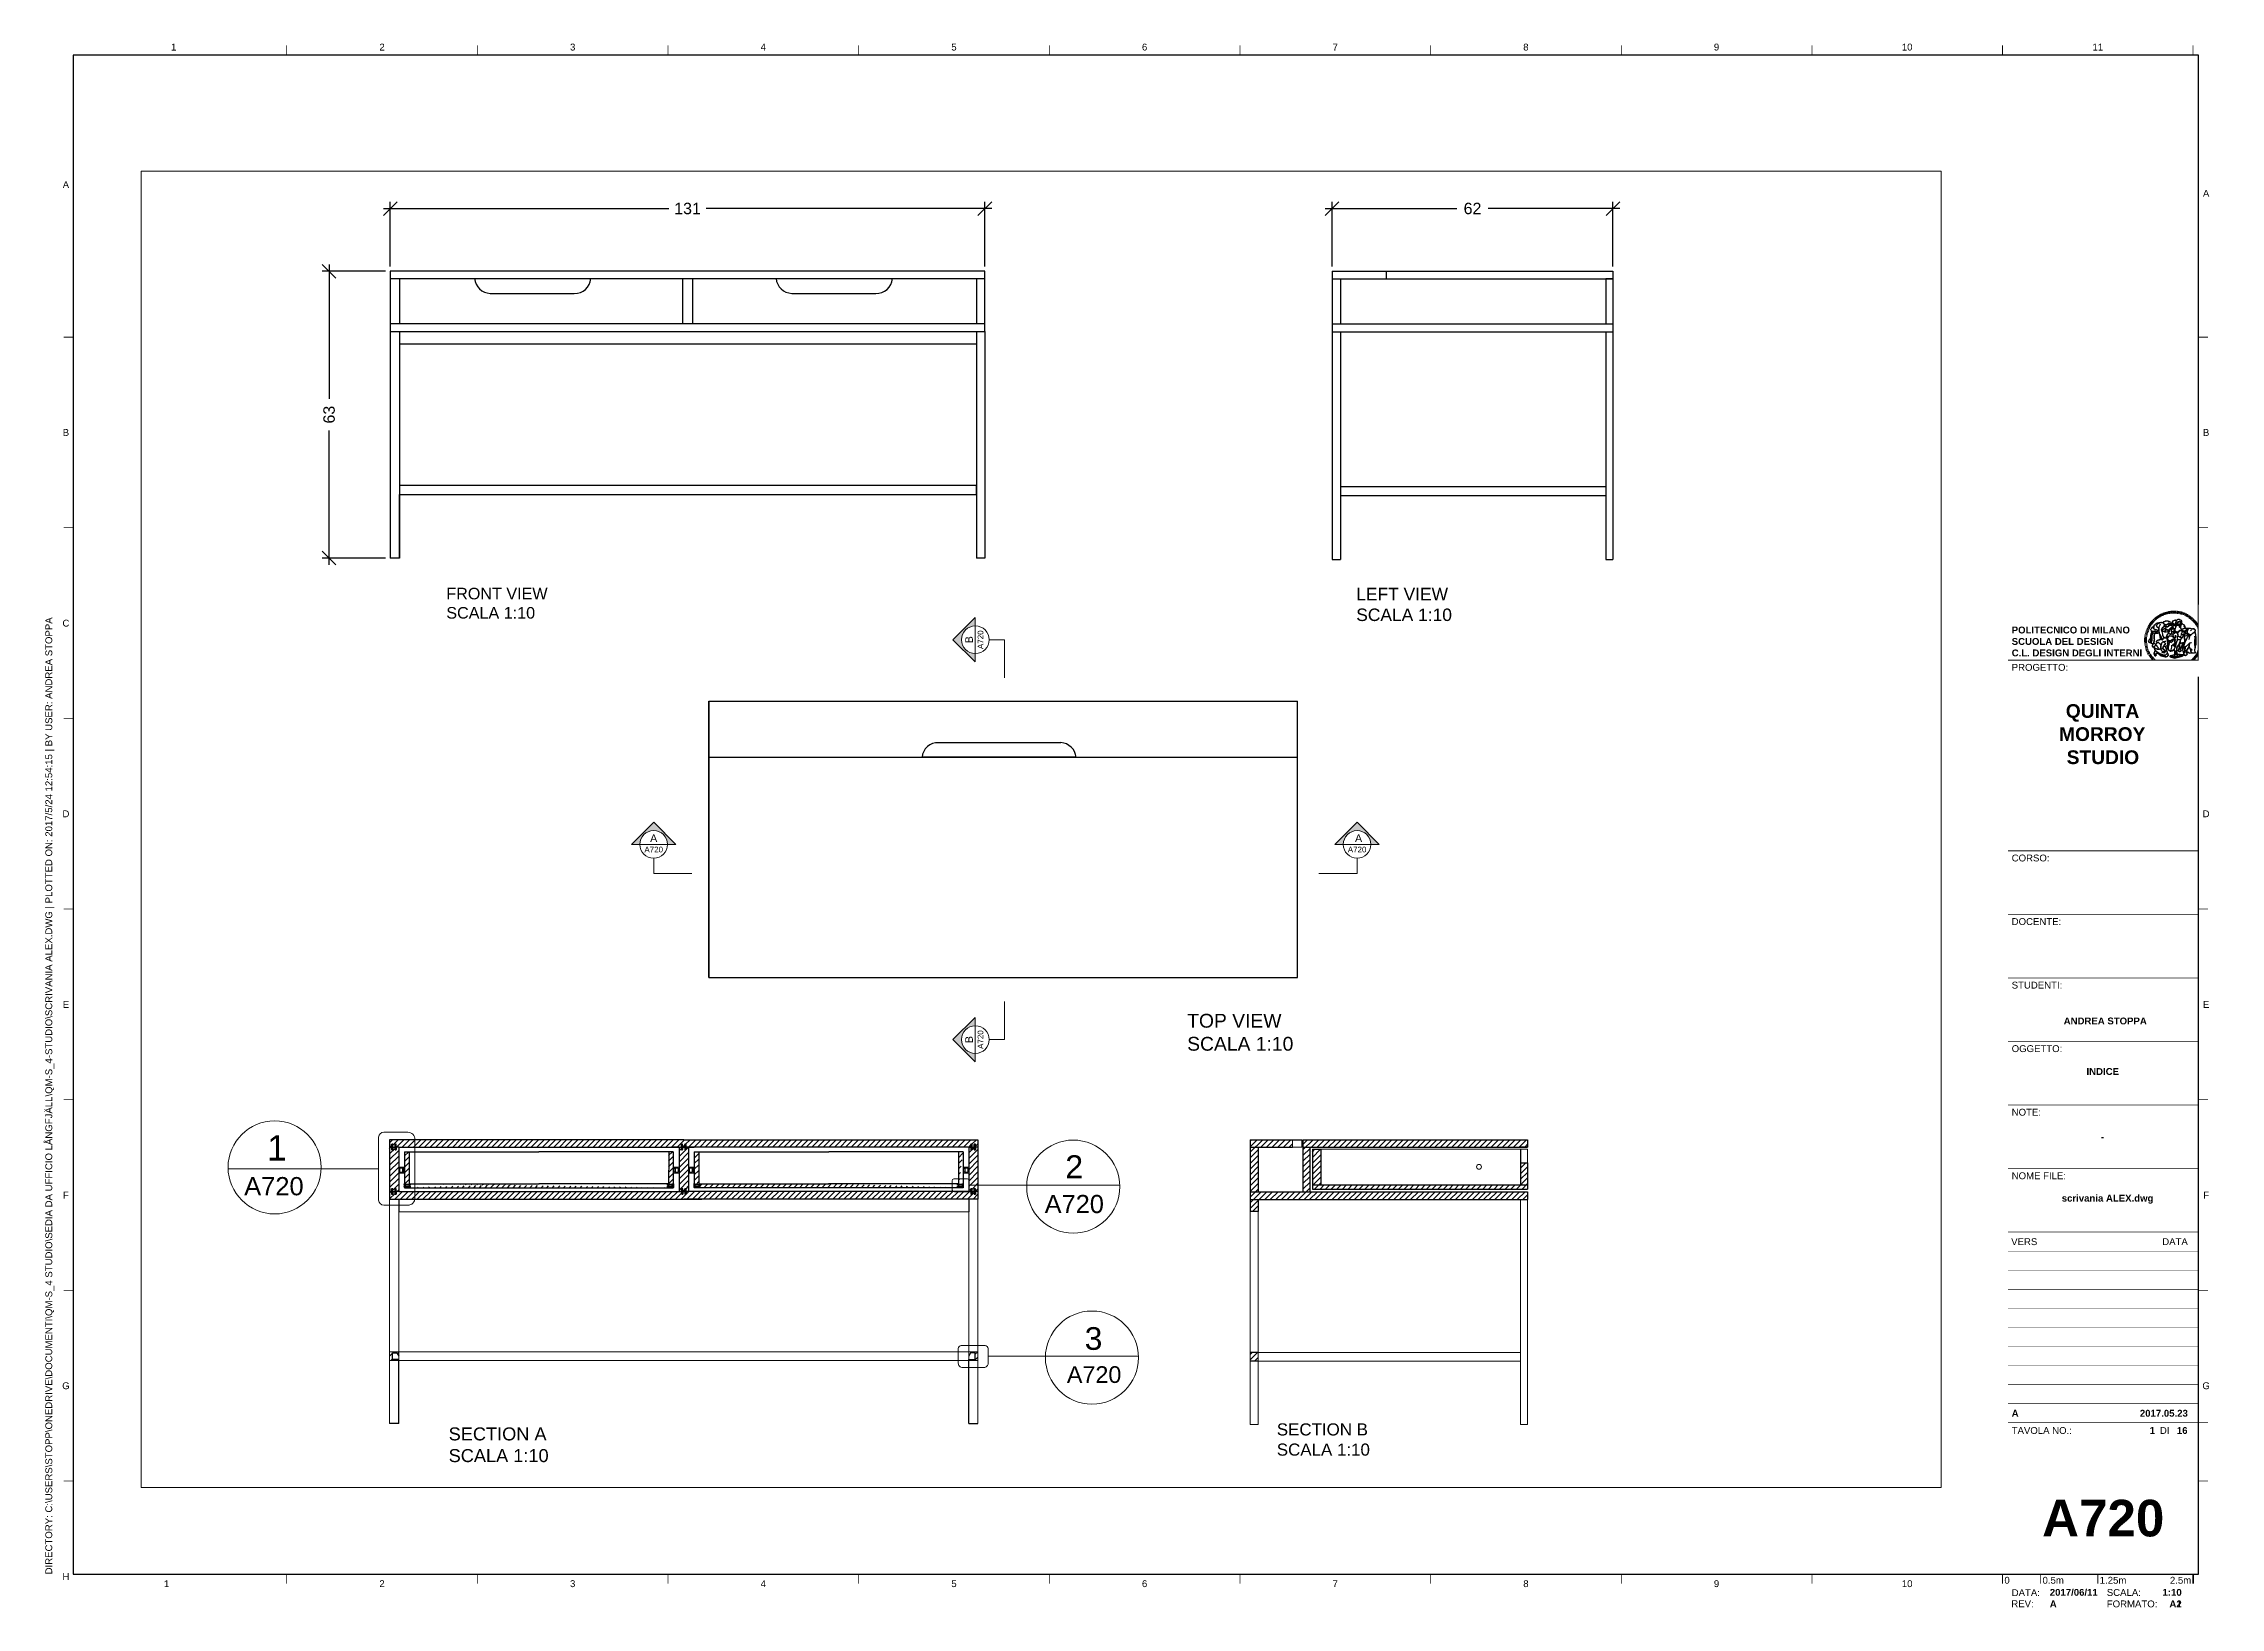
# Paper-space layout 'A720' of a CAD drawing. Header units: inches, sheet in millimetres. Extents: x 16 to 587, y 2 to 413.
# The model-space entities are those that its viewports show. They can reach past a viewport. Long polylines and large blocks are cut down to what shows.
import ezdxf
from ezdxf.enums import TextEntityAlignment as Align

# ---------------------------------------------------------------- set-up
doc = ezdxf.new("R2010")
doc.units = ezdxf.units.IN
doc.header["$MEASUREMENT"] = 0
doc.set_wipeout_variables(frame=1)
doc.layers.add('A-ANNO-DIMS', color=81, linetype='Continuous', lineweight=18)
doc.layers.add('A-ANNO-SYMB', color=3, linetype='Continuous', lineweight=18)
for name, color, linetype in [('G-ANNO-LOGO', 3, 'Continuous'), ('G-ANNO-TEXT', 3, 'Continuous'), ('G-ANNO-TTLB', 3, 'Continuous')]:
    doc.layers.add(name, color=color, linetype=linetype)
doc.layers.add('G-ANNO-NPLT', color=210, linetype='Continuous', plot=False)
doc.styles.add('ARIAL', font='arial.ttf')
doc.styles.add('ARIAL-BOLD', font='')
doc.styles.add('E-ARIAL', font='arial.ttf')
doc.styles.get("Standard").update_dxf_attribs({"font": 'arial.ttf'})
doc.styles.get('ARIAL-BOLD').set_extended_font_data('Arial', bold=True)
doc.dimstyles.new('TICK_36', dxfattribs={"dimtxt": 3, "dimasz": 3.6, "dimexe": 1.8, "dimexo": 1.2, "dimgap": 2, "dimtad": 0, "dimdec": 0, "dimzin": 0, "dimdsep": 46, "dimtxsty": 'ARIAL', "dimblk": 'OBLIQUE', "dimcen": 1.8, "dimdle": 1.8, "dimclrd": 256, "dimclrt": 256, "dimadec": 0, "dimazin": 0, "dimtfac": 1, "dimtdec": 0, "dimtix": 1, "dimtmove": 2, "dimatfit": 3, "dimldrblk": 'OPEN90', "dimfxl": 1, "dimtfill": 1, "dimtolj": 1, "dimtzin": 0, "dimarcsym": 0})

psp = doc.layouts.new('A720')

# ---------------------------------------------------------------- texts
at = {"layer": 'A-ANNO-SYMB', "attachment_point": 1}
for s, width, insert, char_height in [('FRONT VIEW\\PSCALA 1:10', 77.5403, (121.98, 269.83), 3.029), ('LEFT VIEW\\PSCALA 1:10', 30.5381, (360.62, 269.83), 3.266), ('TOP VIEW \\PSCALA 1:10', 42.6199, (316.28, 158.1), 3.623), ('1', 11.588, (74.98, 126.28), 6.65), ('2', 16.6273, (284.32, 121.01), 6.02), ('A720', 20.6187, (68.97, 115.29), 4.777), ('A720', 21.6392, (278.91, 110.61), 4.761), ('3', 11.8693, (289.41, 75.93), 5.95), ('A720', 18.4902, (284.73, 65.68), 4.379), ('SECTION A\\PSCALA 1:10', 66.304, (122.59, 49.64), 3.411), ('SECTION B \\PSCALA 1:10', 25.9933, (339.79, 50.7), 3.176)]:
    psp.add_mtext_dynamic_manual_height_columns(s, width=width, gutter_width=1, heights=[0], dxfattribs=dict(at, insert=insert, char_height=char_height))

msp = doc.modelspace()

# ---------------------------------------------------------------- blocks, each defined once
blk = doc.blocks.new('*U8')
at = {"layer": 'G-ANNO-TTLB'}
for points, const_width in [([(0, -2.5), (0, 0)], 0.18), ([(10, 0), (10, -2.5)], 0.18), ([(25, 0), (25, -2.5)], 0.18), ([(50, 0), (50, -2.5)], 0.48)]:
    blk.add_lwpolyline(points, dxfattribs=dict(at, const_width=const_width))
at = {"layer": 'G-ANNO-TEXT', "style": 'E-ARIAL'}
blk.add_text('0', height=1.8, dxfattribs=at).set_placement((1.2, -0.7), align=Align.TOP_CENTER)
for s, p in [('0.5m', (10.5, -2.5)), ('1.25m', (25.5, -2.5))]:
    blk.add_text(s, height=1.8, dxfattribs=at).set_placement(p)
blk.add_text('2.5m', height=1.8, dxfattribs=at).set_placement((49.5, -2.5), align=Align.RIGHT)
blk = doc.blocks.new('1')
at = {"layer": 'G-ANNO-TTLB'}
for p, q in [((25, 408.41), (25, 10)), ((582.41, 408.41), (25, 408.41)), ((582.41, 10), (582.41, 408.41)), ((25, 10), (582.41, 10))]:
    blk.add_line(p, q, dxfattribs=at)
at = {"layer": 'G-ANNO-TTLB', "const_width": 0.18, "flags": 128}
for points in [[(81, 410.91), (81, 408.41)], [(131, 410.91), (131, 408.41)], [(181, 410.91), (181, 408.41)], [(231, 410.91), (231, 408.41)], [(281, 410.91), (281, 408.41)], [(331, 410.91), (331, 408.41)], [(381, 410.91), (381, 408.41)], [(431, 410.91), (431, 408.41)], [(481, 410.91), (481, 408.41)], [(531, 410.91), (531, 408.41)], [(581, 410.91), (581, 408.41)], [(25, 334.41), (22.5, 334.41)], [(584.91, 334.41), (582.41, 334.41)], [(25, 284.41), (22.5, 284.41)], [(584.91, 284.41), (582.41, 284.41)], [(25, 234.41), (22.5, 234.41)], [(584.91, 234.41), (582.41, 234.41)], [(25, 184.41), (22.5, 184.41)], [(584.91, 184.41), (582.41, 184.41)], [(25, 134.41), (22.5, 134.41)], [(584.91, 134.41), (582.41, 134.41)], [(25, 84.41), (22.5, 84.41)], [(584.91, 84.41), (582.41, 84.41)], [(25, 34.41), (22.5, 34.41)], [(584.91, 34.41), (582.41, 34.41)], [(81, 10), (81, 7.5)], [(131, 10), (131, 7.5)], [(181, 10), (181, 7.5)], [(231, 10), (231, 7.5)], [(281, 10), (281, 7.5)], [(331, 10), (331, 7.5)], [(381, 10), (381, 7.5)], [(431, 10), (431, 7.5)], [(481, 10), (481, 7.5)], [(531, 10), (531, 7.5)], [(581, 10), (581, 7.5)]]:
    blk.add_lwpolyline(points, dxfattribs=at)
blk.add_blockref('*U8', (531, 10))
at = {"layer": 'G-ANNO-TEXT', "style": 'ARIAL'}
for s, p in [('1', (51.35, 410.49)), ('2', (106, 410.49)), ('3', (156, 410.49)), ('4', (206, 410.49)), ('5', (256, 410.49)), ('6', (306, 410.49)), ('7', (356, 410.49)), ('8', (406, 410.49)), ('9', (456, 410.49)), ('10', (506, 410.49)), ('11', (556, 410.49)), ('A', (23.09, 374.39)), ('A', (584.4, 372.12)), ('B', (23.09, 309.41)), ('B', (584.4, 309.41)), ('C', (23.09, 259.41)), ('C', (584.4, 259.41)), ('D', (23.09, 209.41)), ('D', (584.4, 209.41)), ('E', (23.09, 159.41)), ('E', (584.4, 159.41)), ('F', (23.09, 109.41)), ('F', (584.4, 109.41)), ('G', (23.09, 59.41)), ('G', (584.4, 59.41)), ('H', (23.09, 9.41)), ('1', (49.49, 7.51)), ('2', (106, 7.51)), ('3', (156, 7.51)), ('4', (206, 7.51)), ('5', (256, 7.51)), ('6', (306, 7.51)), ('7', (356, 7.51)), ('8', (406, 7.51)), ('9', (456, 7.51)), ('10', (506, 7.51))]:
    blk.add_text(s, height=1.8, dxfattribs=at).set_placement(p, align=Align.MIDDLE_CENTER)
at = {"layer": 'G-ANNO-TEXT', "insert": (17.7, 9.95), "char_height": 1.8, "attachment_point": 1, "rotation": 90, "style": 'ARIAL'}
blk.add_mtext_dynamic_manual_height_columns('DIRECTORY: C:\\\\USERS\\\\STOPP\\\\ONEDRIVE\\\\DOCUMENTI\\\\QM-S_4 STUDIO\\\\SEDIA DA UFFICIO LÅNGFJÄLL\\\\QM-S_4-STUDIO\\\\SCRIVANIA ALEX.DWG | PLOTTED ON: 2017/5/24 12:54:15 | BY USER: ANDREA STOPPA', width=412.209, gutter_width=9, heights=[0], dxfattribs=at)
blk = doc.blocks.new('logoPolimi')
for p, q in [((-1.58, 1.77), (-1.44, 1.61)), ((-1.49, 1.84), (-1.36, 1.68)), ((-1.41, 1.91), (-1.28, 1.74)), ((-1.32, 1.97), (-1.2, 1.8)), ((-1.22, 2.03), (-1.11, 1.85)), ((-1.13, 2.09), (-1.03, 1.9)), ((-1.03, 2.14), (-0.94, 1.95)), ((-0.93, 2.18), (-0.84, 1.99)), ((-0.83, 2.22), (-0.75, 2.03)), ((-0.72, 2.26), (-0.66, 2.06)), ((-0.61, 2.29), (-0.56, 2.09)), ((-0.51, 2.32), (-0.46, 2.11)), ((-0.4, 2.34), (-0.36, 2.13)), ((-0.29, 2.35), (-0.26, 2.14)), ((-0.18, 2.36), (-0.16, 2.15)), ((-0.07, 2.37), (-0.06, 2.16)), ((0.04, 2.37), (0.04, 2.16)), ((0.15, 2.36), (0.14, 2.16)), ((0.26, 2.36), (0.24, 2.15)), ((0.37, 2.34), (0.34, 2.13)), ((0.48, 2.32), (0.44, 2.12)), ((0.59, 2.3), (0.54, 2.09)), ((0.69, 2.27), (0.63, 2.07)), ((0.8, 2.23), (0.73, 2.03)), ((0.9, 2.19), (0.82, 2)), ((1, 2.15), (0.91, 1.96)), ((1.1, 2.1), (1, 1.91)), ((1.2, 2.04), (1.09, 1.86)), ((1.29, 1.99), (1.18, 1.81)), ((1.38, 1.92), (1.26, 1.75)), ((1.47, 1.86), (1.34, 1.69)), ((1.56, 1.79), (1.42, 1.63)), ((-2.37, 0.12), (-2.16, 0.11)), ((-2.37, 0.01), (-2.16, 0.01)), ((-2.36, 0.23), (-2.15, 0.21)), ((-2.35, 0.34), (-2.14, 0.31)), ((-2.33, 0.45), (-2.12, 0.41)), ((-2.3, 0.55), (-2.1, 0.51)), ((-2.28, 0.66), (-2.07, 0.6)), ((-2.24, 0.77), (-2.04, 0.7)), ((-2.2, 0.87), (-2.01, 0.79)), ((-2.16, 0.97), (-1.97, 0.89)), ((-2.11, 1.07), (-1.93, 0.98)), ((-2.06, 1.17), (-1.88, 1.07)), ((-2.01, 1.26), (-1.83, 1.15)), ((-1.94, 1.36), (-1.77, 1.24)), ((-1.88, 1.45), (-1.71, 1.32)), ((-1.84, 0.03), (-1.82, 0.35)), ((-1.81, 1.53), (-1.65, 1.4)), ((-1.74, 1.61), (-1.58, 1.47)), ((-1.73, 0.59), (-1.73, 0.59)), ((-1.73, 0.59), (-1.73, 0.59)), ((-1.66, 1.69), (-1.51, 1.54)), ((-1.65, 0.57), (-1.65, 0.57)), ((-1.59, 1.12), (-1.59, 1.12)), ((-1.51, 0.55), (-1.51, 0.55)), ((-1.51, 0.55), (-1.51, 0.55)), ((-1.31, 0.79), (-1.21, 0.75)), ((-1.21, 0.75), (-1.31, 0.79)), ((-1.21, 0.75), (-1.31, 0.79)), ((-1.21, 0.75), (-1.21, 0.75)), ((-1.21, 0.75), (-1.21, 0.75)), ((-1.19, 0.76), (-1.19, 0.76)), ((-1.19, 0.76), (-1.19, 0.76)), ((-1.17, 0.99), (-1.18, 0.99)), ((-1.18, 0.99), (-1.17, 0.99)), ((-1.16, 0.57), (-1.16, 0.57)), ((-1.16, 0.57), (-1.16, 0.57)), ((-1.1, 0.01), (-0.99, 0.06)), ((-0.99, 0.06), (-1.1, 0.01)), ((-0.99, 0.06), (-1.1, 0.01)), ((-0.99, 0.06), (-0.99, 0.06)), ((-0.99, 0.06), (-0.99, 0.06)), ((-0.97, 0.79), (-0.98, 0.79)), ((-0.89, 0.84), (-0.97, 0.79)), ((-0.97, 0.79), (-0.89, 0.84)), ((-0.96, 1.41), (-0.96, 1.41)), ((-0.96, 1.41), (-0.96, 1.41)), ((-0.89, 0.84), (-0.82, 0.87)), ((-0.82, 0.87), (-0.89, 0.84)), ((-0.89, 0.84), (-0.82, 0.87)), ((-0.88, 0.83), (-0.89, 0.84)), ((-0.85, 1.39), (-0.85, 1.39)), ((-0.85, 1.39), (-0.85, 1.39)), ((-0.84, 0.14), (-0.84, 0.14)), ((-0.77, 1.08), (-0.78, 1.08)), ((-0.78, 1.08), (-0.77, 1.08)), ((-0.61, 1.12), (-0.77, 1.08)), ((-0.77, 1.08), (-0.61, 1.12)), ((-0.77, 1.08), (-0.61, 1.12)), ((-0.75, 1.3), (-0.76, 1.29)), ((-0.76, 1.29), (-0.75, 1.3)), ((-0.65, 0.99), (-0.7, 0.96)), ((-0.69, 0.18), (-0.68, 0.18)), ((-0.66, 0.93), (-0.66, 0.93)), ((-0.66, 0.93), (-0.64, 0.93)), ((-0.66, 0.93), (-0.66, 0.93)), ((-0.66, 0.93), (-0.66, 0.93)), ((-0.63, 1.01), (-0.63, 1.01)), ((-0.63, 1.01), (-0.62, 1.01)), ((-0.63, 0.66), (-0.63, 0.66)), ((-0.6, 1.12), (-0.61, 1.12)), ((-0.61, 1.12), (-0.6, 1.12)), ((-0.61, 1.12), (-0.6, 1.12)), ((-0.61, 0.86), (-0.57, 0.85)), ((-0.57, 0.85), (-0.61, 0.86)), ((-0.61, 0.86), (-0.57, 0.85)), ((-0.53, 1.08), (-0.6, 1.12)), ((-0.6, 1.12), (-0.6, 1.11)), ((-0.6, 1.12), (-0.53, 1.08)), ((-0.57, 0.8), (-0.59, 0.8)), ((-0.57, 0.85), (-0.53, 0.84)), ((-0.57, 0.85), (-0.57, 0.85)), ((-0.57, 0.85), (-0.57, 0.85)), ((-0.57, 0.85), (-0.53, 0.84)), ((-0.56, 0.29), (-0.49, 0.48)), ((-0.56, 0.14), (-0.56, 0.29)), ((-0.5, 0.11), (-0.56, 0.14)), ((-0.53, 0.84), (-0.51, 0.84)), ((-0.53, 0.84), (-0.51, 0.84)), ((-0.53, 0.84), (-0.53, 0.84)), ((-0.51, 0.11), (-0.51, 0.11)), ((-0.51, 0.11), (-0.51, 0.11)), ((-0.34, 0.33), (-0.5, 0.11)), ((-0.49, 0.48), (-0.41, 0.55)), ((-0.42, 0.8), (-0.47, 0.79)), ((-0.42, 0.8), (-0.47, 0.79)), ((-0.47, 0.79), (-0.45, 0.76)), ((-0.47, 0.79), (-0.45, 0.76)), ((-0.45, 1.14), (-0.42, 1.11)), ((-0.42, 1.26), (-0.36, 1.22)), ((-0.41, 0.55), (-0.34, 0.49)), ((-0.4, 1.37), (-0.38, 1.38)), ((-0.39, 1.37), (-0.4, 1.37)), ((-0.35, 1.33), (-0.4, 1.37)), ((-0.39, 1.24), (-0.4, 1.23)), ((-0.38, 1.14), (-0.38, 1.14)), ((-0.34, 0.49), (-0.09, 0.48)), ((-0.16, 0.32), (-0.34, 0.33)), ((-0.14, 0.32), (-0.31, 0.34)), ((-0.28, 1.3), (-0.29, 1.3)), ((-0.28, 1.3), (-0.28, 1.3)), ((-0.16, 1.24), (-0.16, 1.25)), ((-0.16, 1.25), (-0.16, 1.25)), ((-0.16, 0.49), (-0.14, 0.64)), ((-0.06, 0.27), (-0.16, 0.32)), ((-0.1, 0.88), (-0.09, 0.87)), ((-0.08, 1.37), (-0.08, 1.38)), ((-0.08, 1.23), (-0.05, 1.21)), ((-0.05, 1.21), (-0.08, 1.23)), ((-0.08, 1.23), (-0.05, 1.21)), ((-0.03, 0.26), (-0.06, 0.27)), ((-0.05, 1.21), (-0.04, 1.21)), ((-0.04, 1.21), (-0.05, 1.21)), ((-0.04, 1.21), (-0.04, 1.21)), ((-0.04, 1.21), (-0.04, 1.21)), ((-0.04, 0.48), (-0.03, 0.26)), ((0.03, 1.15), (0.03, 1.15)), ((0.03, 0.66), (0.03, 0.67)), ((0.07, 0.58), (0.07, 0.57)), ((0.1, 1.18), (0.1, 1.18)), ((0.1, 0.84), (0.1, 0.84)), ((0.13, 1.32), (0.17, 1.19)), ((0.14, 0.71), (0.34, 0.65)), ((0.31, 0.56), (0.17, 0.63)), ((0.27, 1.61), (0.27, 1.61)), ((0.27, 1.61), (0.27, 1.61)), ((0.27, 1.61), (0.27, 1.61)), ((0.29, 1.29), (0.29, 1.29)), ((0.29, 1.29), (0.29, 1.29)), ((0.29, 1.29), (0.29, 1.29)), ((0.29, 1.29), (0.29, 1.29)), ((0.33, 0.49), (0.34, 0.49)), ((0.33, 0.03), (0.35, 0.03)), ((0.33, 0.03), (0.35, 0.03)), ((0.34, 0.65), (0.34, 0.64)), ((0.35, 0.03), (0.57, 0.06)), ((0.35, 0.03), (0.57, 0.06)), ((0.35, 0.03), (0.35, 0.03)), ((0.35, 0.03), (0.35, 0.03)), ((0.38, 1.36), (0.37, 1.35)), ((0.38, 0.34), (0.37, 0.34)), ((0.38, 0.34), (0.38, 0.34)), ((0.43, 0.67), (0.39, 0.64)), ((0.49, 1.05), (0.51, 1.13)), ((0.51, 1.13), (0.49, 1.05)), ((0.49, 1.05), (0.51, 1.13)), ((0.51, 1.31), (0.5, 1.29)), ((0.51, 1.13), (0.52, 1.23)), ((0.52, 1.23), (0.51, 1.23)), ((0.51, 1.23), (0.52, 1.23)), ((0.52, 1.23), (0.51, 1.13)), ((0.51, 1.13), (0.52, 1.23)), ((0.52, 1.24), (0.6, 1.37)), ((0.52, 1.23), (0.6, 1.36)), ((0.6, 1.36), (0.52, 1.23)), ((0.52, 1.23), (0.52, 1.23)), ((0.52, 1.23), (0.52, 1.24)), ((0.52, 1.23), (0.52, 1.23)), ((0.55, 1.07), (0.53, 1.06)), ((0.53, 1.04), (0.53, 1.06)), ((0.53, 1.05), (0.53, 1.04)), ((0.54, 0.3), (0.63, 0.32)), ((0.54, -0.08), (0.61, 0.06)), ((0.61, 0.06), (0.54, -0.08)), ((0.54, -0.08), (0.61, 0.06)), ((0.56, 0.19), (0.59, 0.21)), ((0.57, 1.07), (0.57, 1.07)), ((0.57, 1.07), (0.57, 1.07)), ((0.57, 1.07), (0.57, 1.07)), ((0.57, 1.07), (0.57, 1.07)), ((0.57, 1.07), (0.57, 1.07)), ((0.57, 1.07), (0.57, 1.07)), ((0.57, 1.07), (0.57, 1.07)), ((0.58, 0.3), (0.59, 0.29)), ((0.59, 0.78), (0.59, 0.79)), ((0.59, 0.79), (0.59, 0.79)), ((0.59, 0.79), (0.59, 0.79)), ((0.59, 0.79), (0.59, 0.78)), ((0.61, 0.06), (0.6, 0.07)), ((0.6, 0.07), (0.61, 0.06)), ((0.61, 0.06), (0.61, 0.07)), ((0.62, 0.21), (0.65, 0.22)), ((0.64, 1.37), (0.65, 1.37)), ((0.69, 0.86), (0.68, 0.86)), ((0.68, 0.86), (0.69, 0.86)), ((0.68, 0.76), (0.68, 0.76)), ((0.76, 0.26), (0.76, 0.26)), ((0.82, 0.35), (0.84, 0.36)), ((0.82, 0.35), (0.82, 0.35)), ((0.84, 0.36), (0.84, 0.37)), ((0.85, 0.34), (1.05, 0.35)), ((0.93, 1.05), (0.93, 1.05)), ((0.93, 1.05), (0.93, 1.05)), ((0.93, 1.05), (0.93, 1.04)), ((0.93, 1.05), (0.93, 1.05)), ((0.97, 0.66), (0.96, 0.66)), ((1.01, 0.97), (0.98, 0.96)), ((1.17, 0.96), (1.17, 0.95)), ((1.17, 0.95), (1.17, 0.95)), ((1.34, 0.37), (1.26, 0.04)), ((1.27, 0.37), (1.27, 0.38)), ((1.28, 0.95), (1.28, 0.95)), ((1.37, 0.73), (1.46, 0.81)), ((1.41, 0.4), (1.41, 0.41)), ((1.64, 1.71), (1.49, 1.56)), ((1.49, 0.9), (1.57, 0.92)), ((1.72, 1.63), (1.56, 1.49)), ((1.67, 0.6), (1.57, 0.53)), ((1.79, 1.55), (1.63, 1.41)), ((1.86, 1.47), (1.7, 1.34)), ((1.93, 1.38), (1.76, 1.26)), ((1.99, 1.29), (1.81, 1.17)), ((2.05, 1.19), (1.87, 1.09)), ((2.1, 1.1), (1.92, 1)), ((2.15, 1), (1.96, 0.91)), ((2.19, 0.9), (2, 0.82)), ((2.23, 0.79), (2.04, 0.72)), ((2.27, 0.69), (2.07, 0.63)), ((2.3, 0.58), (2.09, 0.53)), ((2.32, 0.47), (2.12, 0.43)), ((2.34, 0.37), (2.13, 0.33)), ((2.36, 0.26), (2.15, 0.23)), ((2.37, 0.15), (2.16, 0.13)), ((2.37, 0.04), (2.16, 0.03)), ((-2.37, -0.1), (-2.16, -0.09)), ((-2.36, -0.21), (-2.15, -0.19)), ((-2.35, -0.32), (-2.14, -0.29)), ((-2.33, -0.43), (-2.12, -0.39)), ((-2.31, -0.54), (-2.1, -0.49)), ((-2.28, -0.65), (-2.08, -0.59)), ((-2.25, -0.75), (-2.05, -0.69)), ((-2.21, -0.86), (-2.02, -0.78)), ((-2.17, -0.96), (-1.98, -0.87)), ((-2.12, -1.06), (-1.93, -0.96)), ((-2.07, -1.16), (-1.89, -1.05)), ((-2.04, -0.15), (-1.97, -0.2)), ((-2.01, -1.25), (-1.84, -1.14)), ((-1.95, -1.34), (-1.78, -1.22)), ((-1.89, -1.43), (-1.72, -1.31)), ((-1.82, -1.52), (-1.66, -1.38)), ((-1.75, -1.6), (-1.59, -1.46)), ((-1.67, -1.68), (-1.52, -1.53)), ((-1.58, -0.12), (-1.6, -0.18)), ((-1.6, -0.18), (-1.58, -0.28)), ((-1.57, -0.54), (-1.59, -0.54)), ((-1.59, -0.54), (-1.59, -0.54)), ((-1.59, -1.76), (-1.45, -1.6)), ((-1.56, -0.32), (-1.56, -0.31)), ((-1.56, -0.31), (-1.56, -0.31)), ((-1.53, -0.65), (-1.53, -0.65)), ((-1.53, -0.65), (-1.53, -0.65)), ((-1.51, -1.83), (-1.37, -1.67)), ((-1.48, -0.86), (-1.48, -0.85)), ((-1.42, -0.37), (-1.42, -0.37)), ((-1.42, -1.9), (-1.29, -1.73)), ((-1.38, -0.46), (-1.38, -0.46)), ((-1.31, -0.24), (-1.31, -0.23)), ((-1.31, -0.23), (-1.31, -0.24)), ((-1.23, -0.19), (-1.23, -0.19)), ((-1.23, -0.19), (-1.23, -0.19)), ((-1.23, -0.19), (-1.23, -0.19)), ((-1.23, -0.19), (-1.23, -0.19)), ((-1.01, -0.39), (-1.02, -0.39)), ((-1.02, -0.39), (-1.01, -0.39)), ((-1.02, -0.7), (-1.02, -0.7)), ((-1.02, -0.7), (-1.02, -0.7)), ((-1.02, -0.7), (-1.02, -0.7)), ((-0.79, -0.51), (-0.83, -0.58)), ((-0.83, -0.58), (-0.79, -0.51)), ((-0.83, -0.58), (-0.79, -0.51)), ((-0.78, -1.05), (-0.83, -0.94)), ((-0.83, -0.94), (-0.78, -1.05)), ((-0.83, -0.94), (-0.83, -0.94)), ((-0.83, -0.94), (-0.78, -1.05)), ((-0.82, -1.23), (-0.82, -1.23)), ((-0.82, -1.23), (-0.77, -1.23)), ((-0.77, -1.23), (-0.82, -1.23)), ((-0.82, -1.23), (-0.82, -1.23)), ((-0.77, -1.23), (-0.82, -1.23)), ((-0.75, -0.96), (-0.8, -0.89)), ((-0.8, -0.89), (-0.79, -0.92)), ((-0.79, -0.92), (-0.8, -0.89)), ((-0.8, -0.89), (-0.75, -0.96)), ((-0.79, -0.92), (-0.8, -0.89)), ((-0.8, -0.89), (-0.8, -0.89)), ((-0.8, -0.89), (-0.75, -0.96)), ((-0.79, -0.92), (-0.78, -0.95)), ((-0.78, -0.95), (-0.79, -0.92)), ((-0.78, -0.95), (-0.79, -0.92)), ((-0.77, -0.49), (-0.78, -0.48)), ((-0.78, -0.48), (-0.77, -0.49)), ((-0.78, -0.95), (-0.76, -1)), ((-0.76, -1), (-0.78, -0.95)), ((-0.76, -1), (-0.78, -0.95)), ((-0.71, -0.89), (-0.75, -0.87)), ((-0.75, -0.87), (-0.71, -0.89)), ((-0.75, -0.87), (-0.71, -0.89)), ((-0.72, -1.01), (-0.75, -0.96)), ((-0.75, -0.96), (-0.72, -1.01)), ((-0.75, -0.96), (-0.72, -1.01)), ((-0.64, -0.93), (-0.71, -0.89)), ((-0.71, -0.89), (-0.64, -0.93)), ((-0.71, -0.89), (-0.64, -0.93)), ((-0.66, -0.53), (-0.66, -0.53)), ((-0.66, -0.53), (-0.66, -0.53)), ((-0.66, -0.53), (-0.66, -0.53)), ((-0.39, -0.81), (-0.51, -0.69)), ((-0.51, -1.04), (-0.5, -1.04)), ((-0.48, -0.42), (-0.48, -0.42)), ((-0.48, -0.42), (-0.48, -0.42)), ((-0.48, -0.42), (-0.48, -0.42)), ((-0.41, -0.51), (-0.41, -0.51)), ((-0.38, -0.05), (-0.39, -0.12)), ((-0.39, -0.12), (-0.37, -0.1)), ((-0.35, -0.14), (-0.37, -0.08)), ((-0.37, -0.09), (-0.37, -0.09)), ((-0.33, -0.12), (-0.35, -0.14)), ((-0.32, -0.14), (-0.35, -0.14)), ((-0.35, -0.18), (-0.34, -0.22)), ((-0.34, -0.08), (-0.29, -0.16)), ((-0.34, -0.22), (-0.34, -0.22)), ((-0.27, -0.17), (-0.32, -0.14)), ((-0.25, -0.91), (-0.26, -0.9)), ((-0.26, -1.29), (0.1, -1.2)), ((0.1, -1.2), (-0.26, -1.29)), ((0.08, -1.4), (-0.26, -1.29)), ((-0.26, -1.29), (0.08, -1.4)), ((-0.26, -1.38), (-0.26, -1.29)), ((-0.26, -1.29), (-0.26, -1.29)), ((-0.26, -1.29), (-0.26, -1.38)), ((-0.26, -1.29), (0.08, -1.4)), ((-0.26, -1.29), (-0.26, -1.29)), ((0.08, -1.49), (-0.26, -1.38)), ((-0.26, -1.38), (0.09, -1.49)), ((-0.14, -0.15), (-0.16, -0.13)), ((-0.11, -0.04), (-0.12, -0.05)), ((-0.04, -0.41), (-0.01, -0.44)), ((-0.01, -0.44), (-0.04, -0.41)), ((-0.04, -0.41), (-0.01, -0.44)), ((0.07, -0.84), (0.07, -0.84)), ((0.07, -0.84), (0.07, -0.84)), ((0.1, -1.2), (0.08, -1.32)), ((0.08, -1.32), (0.13, -1.2)), ((0.08, -1.4), (0.72, -1.22)), ((0.72, -1.22), (0.08, -1.4)), ((0.08, -1.4), (0.72, -1.22)), ((0.72, -1.31), (0.08, -1.49)), ((0.08, -1.44), (0.08, -1.4)), ((0.08, -1.4), (0.08, -1.44)), ((0.08, -1.4), (0.08, -1.49)), ((0.08, -1.49), (0.08, -1.44)), ((0.08, -1.44), (0.08, -1.44)), ((0.08, -1.44), (0.08, -1.45)), ((0.08, -1.45), (0.08, -1.46)), ((0.08, -1.46), (0.08, -1.49)), ((0.1, -1.01), (0.09, -0.86)), ((0.1, -1.01), (0.09, -0.86)), ((0.09, -1.49), (0.72, -1.31)), ((0.1, -1.2), (0.12, -1.04)), ((0.12, -1.04), (0.1, -1.2)), ((0.13, -1.2), (0.1, -1.2)), ((0.1, -1.2), (0.13, -1.2)), ((0.13, -1.2), (0.1, -1.2)), ((0.1, -1.2), (0.1, -1.2)), ((0.11, -0.44), (0.11, -0.44)), ((0.11, -0.44), (0.11, -0.44)), ((0.12, -0.21), (0.12, -0.21)), ((0.12, -0.21), (0.12, -0.21)), ((0.12, -0.21), (0.12, -0.21)), ((0.12, -0.21), (0.12, -0.21)), ((0.12, -0.21), (0.12, -0.21)), ((0.12, -0.21), (0.12, -0.21)), ((0.12, -0.21), (0.12, -0.21)), ((0.12, -0.21), (0.12, -0.21)), ((0.12, -0.21), (0.12, -0.21)), ((0.12, -0.21), (0.12, -0.21)), ((0.12, -0.21), (0.12, -0.21)), ((0.12, -0.21), (0.12, -0.21)), ((0.12, -0.21), (0.12, -0.21)), ((0.12, -0.56), (0.14, -0.53)), ((0.14, -0.53), (0.12, -0.56)), ((0.12, -0.56), (0.14, -0.53)), ((0.12, -1.04), (0.12, -1.04)), ((0.12, -1.04), (0.12, -1.04)), ((0.12, -1.04), (0.12, -1.04)), ((0.21, -0.99), (0.13, -1.2)), ((0.13, -1.2), (0.21, -0.99)), ((0.36, -1.14), (0.13, -1.2)), ((0.13, -1.2), (0.26, -1.17)), ((0.14, -0.53), (0.16, -0.49)), ((0.16, -0.49), (0.14, -0.53)), ((0.14, -0.53), (0.16, -0.49)), ((0.16, -0.49), (0.16, -0.49)), ((0.16, -0.49), (0.16, -0.49)), ((0.28, -1.19), (0.21, -0.99)), ((0.21, -0.99), (0.31, -1.27)), ((0.24, -0.17), (0.24, -0.16)), ((0.24, -0.16), (0.24, -0.17)), ((0.25, -0.84), (0.25, -0.88)), ((0.25, -0.88), (0.25, -0.84)), ((0.25, -0.88), (0.25, -0.84)), ((0.25, -0.88), (0.29, -1.17)), ((0.26, -0.88), (0.25, -0.88)), ((0.31, -1.27), (0.25, -0.88)), ((0.26, -1.17), (0.28, -1.16)), ((0.28, -1.16), (0.36, -1.14)), ((0.29, -1.17), (0.28, -1.19)), ((0.36, -1.14), (0.72, -1.22)), ((0.72, -1.22), (0.36, -1.14)), ((0.49, -0.31), (0.49, -0.31)), ((0.49, -0.31), (0.49, -0.31)), ((0.5, -0.27), (0.5, -0.27)), ((0.51, -0.27), (0.51, -0.27)), ((0.72, -0.81), (0.75, -0.89)), ((0.72, -1.22), (0.72, -1.31)), ((0.72, -1.31), (0.72, -1.22)), ((0.74, -0.23), (0.74, -0.23)), ((0.74, -0.23), (0.75, -0.24)), ((0.75, -0.23), (0.75, -0.23)), ((0.86, -0.25), (0.82, -0.34)), ((0.87, -0.22), (0.86, -0.23)), ((0.87, -0.22), (0.86, -0.25)), ((0.96, -0.58), (0.96, -0.57)), ((1.05, -1.05), (1.04, -1.05)), ((1.37, -1.93), (1.25, -1.76)), ((1.31, -0.27), (1.3, -0.26)), ((1.3, -0.26), (1.3, -0.26)), ((1.3, -0.26), (1.3, -0.26)), ((1.3, -0.26), (1.31, -0.27)), ((1.3, -0.26), (1.3, -0.26)), ((1.46, -1.87), (1.33, -1.7)), ((1.54, -1.8), (1.41, -1.64)), ((1.63, -1.72), (1.48, -1.57)), ((1.71, -1.65), (1.55, -1.5)), ((1.78, -1.57), (1.62, -1.43)), ((1.85, -1.48), (1.69, -1.35)), ((1.92, -1.39), (1.75, -1.27)), ((1.98, -1.3), (1.81, -1.19)), ((2.04, -1.21), (1.86, -1.1)), ((2.09, -1.11), (1.91, -1.01)), ((2.14, -1.01), (1.95, -0.92)), ((2.19, -0.91), (1.99, -0.83)), ((2.23, -0.81), (2.03, -0.74)), ((2.26, -0.7), (2.06, -0.64)), ((2.29, -0.6), (2.09, -0.55)), ((2.32, -0.49), (2.11, -0.45)), ((2.34, -0.38), (2.13, -0.35)), ((2.35, -0.27), (2.15, -0.25)), ((2.37, -0.08), (2.16, -0.07)), ((2.36, -0.16), (2.16, -0.15)), ((-1.33, -1.96), (-1.21, -1.79)), ((-1.24, -2.02), (-1.13, -1.84)), ((-1.14, -2.08), (-1.04, -1.89)), ((-1.04, -2.13), (-0.95, -1.94)), ((-0.94, -2.18), (-0.86, -1.98)), ((-0.84, -2.22), (-0.77, -2.02)), ((-0.74, -2.25), (-0.67, -2.05)), ((-0.63, -2.29), (-0.57, -2.08)), ((-0.52, -2.31), (-0.48, -2.11)), ((-0.42, -2.33), (-0.38, -2.13)), ((-0.31, -2.35), (-0.28, -2.14)), ((-0.2, -2.36), (-0.18, -2.15)), ((-0.09, -2.37), (-0.08, -2.16)), ((0.03, -2.37), (0.02, -2.16)), ((0.14, -2.37), (0.12, -2.16)), ((0.25, -2.36), (0.22, -2.15)), ((0.35, -2.34), (0.32, -2.14)), ((0.46, -2.32), (0.42, -2.12)), ((0.57, -2.3), (0.52, -2.1)), ((0.68, -2.27), (0.62, -2.07)), ((0.78, -2.24), (0.71, -2.04)), ((0.89, -2.2), (0.81, -2)), ((0.99, -2.15), (0.9, -1.96)), ((1.09, -2.11), (0.99, -1.92)), ((1.19, -2.05), (1.08, -1.87)), ((1.28, -2), (1.17, -1.82))]:
    blk.add_line(p, q)
for points in [[(-1.9, 0.12), (-1.94, 0.02), (-2.05, -0.09), (-2.05, -0.09)], [(-1.86, 0.38), (-1.86, 0.38), (-1.87, 0.19), (-1.9, 0.12)], [(-1.76, 0.6), (-1.76, 0.6), (-1.84, 0.57), (-1.86, 0.38)], [(-1.86, -0.04), (-1.84, 0.02), (-1.84, 0.03), (-1.84, 0.03)], [(-1.82, 0.78), (-1.83, 0.8), (-1.85, 0.86), (-1.83, 0.88)], [(-1.82, 0.78), (-1.83, 0.8), (-1.85, 0.86), (-1.83, 0.88)], [(-1.83, 0.88), (-1.81, 0.9), (-1.76, 0.96), (-1.76, 0.96)], [(-1.83, 0.88), (-1.81, 0.9), (-1.76, 0.96), (-1.76, 0.96)], [(-1.76, 0.6), (-1.83, 0.7), (-1.78, 0.74), (-1.78, 0.74)], [(-1.78, 0.74), (-1.79, 0.74), (-1.83, 0.7), (-1.76, 0.6)], [(-1.78, 0.74), (-1.8, 0.76), (-1.81, 0.78), (-1.82, 0.78)], [(-1.78, 0.74), (-1.8, 0.76), (-1.81, 0.78), (-1.82, 0.78)], [(-1.82, 0.35), (-1.81, 0.5), (-1.73, 0.59), (-1.73, 0.59)], [(-1.82, -0.19), (-1.73, -0.07), (-1.75, 0.14), (-1.75, 0.3)], [(-1.75, 0.33), (-1.75, 0.17), (-1.73, -0.05), (-1.8, -0.17)], [(-1.78, 0.74), (-1.75, 0.72), (-1.72, 0.69), (-1.68, 0.7)], [(-1.68, 0.7), (-1.72, 0.69), (-1.75, 0.72), (-1.78, 0.74)], [(-1.68, 0.7), (-1.72, 0.69), (-1.75, 0.72), (-1.78, 0.74)], [(-1.78, 0.74), (-1.78, 0.74), (-1.78, 0.74), (-1.78, 0.74)], [(-1.76, 0.96), (-1.68, 1.1), (-1.59, 1.12), (-1.59, 1.12)], [(-1.76, 0.96), (-1.68, 1.1), (-1.6, 1.12), (-1.6, 1.12)], [(-1.73, 0.59), (-1.74, 0.59), (-1.75, 0.6), (-1.76, 0.6)], [(-1.73, 0.59), (-1.74, 0.59), (-1.75, 0.6), (-1.76, 0.6)], [(-1.75, 0.3), (-1.76, 0.47), (-1.65, 0.57), (-1.65, 0.57)], [(-1.65, 0.57), (-1.65, 0.57), (-1.76, 0.5), (-1.75, 0.33)], [(-1.65, 0.57), (-1.68, 0.58), (-1.7, 0.58), (-1.73, 0.59)], [(-1.65, 0.57), (-1.68, 0.58), (-1.7, 0.58), (-1.73, 0.59)], [(-1.5, 0.71), (-1.53, 0.74), (-1.61, 0.71), (-1.68, 0.7)], [(-1.68, 0.7), (-1.61, 0.71), (-1.53, 0.73), (-1.5, 0.71)], [(-1.5, 0.71), (-1.53, 0.73), (-1.61, 0.71), (-1.68, 0.7)], [(-1.51, 0.55), (-1.56, 0.56), (-1.61, 0.56), (-1.65, 0.57)], [(-1.65, 0.57), (-1.61, 0.56), (-1.56, 0.56), (-1.51, 0.55)], [(-1.51, 0.55), (-1.56, 0.56), (-1.61, 0.56), (-1.65, 0.57)], [(-1.59, 1.12), (-1.6, 1.06), (-1.61, 0.99), (-1.61, 0.97)], [(-1.61, 0.97), (-1.61, 0.99), (-1.6, 1.06), (-1.59, 1.12)], [(-1.61, 0.97), (-1.61, 0.99), (-1.6, 1.06), (-1.59, 1.12)], [(-1.61, 0.97), (-1.61, 0.95), (-1.56, 0.88), (-1.54, 0.87)], [(-1.54, 0.87), (-1.56, 0.88), (-1.61, 0.95), (-1.61, 0.97)], [(-1.54, 0.87), (-1.56, 0.88), (-1.61, 0.96), (-1.61, 0.97)], [(-1.59, 1.12), (-1.59, 1.13), (-1.59, 1.15), (-1.58, 1.16)], [(-1.59, 1.12), (-1.59, 1.13), (-1.59, 1.15), (-1.58, 1.16)], [(-1.58, 1.16), (-1.57, 1.21), (-1.52, 1.23), (-1.49, 1.25)], [(-1.58, 1.16), (-1.57, 1.21), (-1.52, 1.23), (-1.49, 1.25)], [(-1.58, 0.36), (-1.58, 0.48), (-1.51, 0.55), (-1.51, 0.55)], [(-1.51, 0.55), (-1.51, 0.55), (-1.58, 0.48), (-1.58, 0.36)], [(-1.51, 0.55), (-1.51, 0.55), (-1.58, 0.48), (-1.58, 0.36)], [(-1.55, 0.04), (-1.55, 0.08), (-1.58, 0.25), (-1.58, 0.36)], [(-1.58, 0.36), (-1.58, 0.25), (-1.55, 0.08), (-1.55, 0.04)], [(-1.58, 0.36), (-1.58, 0.25), (-1.55, 0.08), (-1.55, 0.04)], [(-1.58, -0.12), (-1.57, -0.06), (-1.55, 0.02), (-1.55, 0.04)], [(-1.55, 0.04), (-1.55, 0.02), (-1.57, -0.06), (-1.58, -0.12)], [(-1.55, 0.04), (-1.55, 0.02), (-1.56, -0.04), (-1.57, -0.1)], [(-1.54, 0.87), (-1.52, 0.85), (-1.47, 0.83), (-1.44, 0.83)], [(-1.44, 0.83), (-1.47, 0.83), (-1.52, 0.85), (-1.54, 0.87)], [(-1.45, 0.83), (-1.47, 0.83), (-1.52, 0.85), (-1.54, 0.87)], [(-1.51, 0.55), (-1.33, 0.54), (-1.16, 0.57), (-1.16, 0.57)], [(-1.16, 0.57), (-1.16, 0.57), (-1.33, 0.54), (-1.51, 0.55)], [(-1.16, 0.57), (-1.16, 0.57), (-1.33, 0.54), (-1.51, 0.55)], [(-1.5, 0.71), (-1.46, 0.68), (-1.4, 0.62), (-1.33, 0.66)], [(-1.33, 0.66), (-1.4, 0.62), (-1.46, 0.68), (-1.5, 0.71)], [(-1.33, 0.66), (-1.4, 0.62), (-1.46, 0.68), (-1.5, 0.71)], [(-1.49, 1.25), (-1.46, 1.26), (-1.42, 1.33), (-1.39, 1.36)], [(-1.49, 1.25), (-1.46, 1.27), (-1.43, 1.34), (-1.39, 1.36)], [(-1.31, 0.79), (-1.33, 0.79), (-1.42, 0.83), (-1.45, 0.83)], [(-1.44, 0.83), (-1.42, 0.83), (-1.33, 0.79), (-1.31, 0.79)], [(-1.31, 0.79), (-1.33, 0.79), (-1.42, 0.83), (-1.44, 0.83)], [(-1.35, 1.1), (-1.4, 1.17), (-1.36, 1.23), (-1.29, 1.31)], [(-1.29, 1.31), (-1.36, 1.23), (-1.4, 1.17), (-1.35, 1.1)], [(-1.35, 1.1), (-1.4, 1.17), (-1.36, 1.23), (-1.29, 1.31)], [(-1.39, 1.36), (-1.35, 1.38), (-1.26, 1.4), (-1.19, 1.41)], [(-1.39, 1.36), (-1.35, 1.38), (-1.26, 1.4), (-1.19, 1.41)], [(-1.18, 0.99), (-1.24, 0.97), (-1.3, 1.03), (-1.35, 1.1)], [(-1.35, 1.1), (-1.3, 1.03), (-1.24, 0.97), (-1.18, 0.99)], [(-1.18, 1), (-1.24, 0.97), (-1.3, 1.03), (-1.35, 1.1)], [(-1.33, 0.66), (-1.28, 0.7), (-1.23, 0.73), (-1.21, 0.75)], [(-1.21, 0.75), (-1.23, 0.73), (-1.28, 0.7), (-1.33, 0.66)], [(-1.21, 0.75), (-1.23, 0.73), (-1.28, 0.7), (-1.33, 0.66)], [(-1.29, 1.31), (-1.22, 1.39), (-1.01, 1.41), (-0.96, 1.41)], [(-0.96, 1.41), (-1.01, 1.41), (-1.22, 1.39), (-1.29, 1.31)], [(-1.29, 1.31), (-1.22, 1.39), (-1.01, 1.41), (-0.96, 1.41)], [(-1.24, -0.02), (-1.21, -0.01), (-1.1, 0.01), (-1.1, 0.01)], [(-1.1, 0.01), (-1.1, 0.01), (-1.21, -0.01), (-1.24, -0.02)], [(-1.1, 0.01), (-1.1, 0.01), (-1.21, -0.01), (-1.24, -0.02)], [(-1.21, 0.75), (-1.2, 0.75), (-1.19, 0.76), (-1.19, 0.76)], [(-1.19, 0.76), (-1.19, 0.76), (-1.2, 0.75), (-1.21, 0.75)], [(-1.19, 0.76), (-1.19, 0.76), (-1.2, 0.76), (-1.21, 0.75)], [(-1.19, 1.41), (-1.11, 1.43), (-0.97, 1.41), (-0.97, 1.41)], [(-1.19, 1.41), (-1.12, 1.43), (-0.98, 1.41), (-0.98, 1.41)], [(-1.19, 0.76), (-1.19, 0.77), (-1.18, 0.78), (-1.18, 0.79)], [(-1.18, 0.79), (-1.18, 0.78), (-1.19, 0.77), (-1.19, 0.76)], [(-1.19, 0.76), (-1.19, 0.77), (-1.19, 0.78), (-1.18, 0.79)], [(-1.18, 0.68), (-1.18, 0.68), (-1.19, 0.71), (-1.19, 0.76)], [(-1.19, 0.76), (-1.19, 0.71), (-1.18, 0.68), (-1.18, 0.68)], [(-1.18, 0.68), (-1.18, 0.68), (-1.19, 0.71), (-1.19, 0.76)], [(-1.18, 0.97), (-1.18, 0.97), (-1.18, 0.98), (-1.17, 0.99)], [(-1.17, 0.99), (-1.18, 0.98), (-1.18, 0.97), (-1.18, 0.97)], [(-1.18, 0.97), (-1.18, 0.97), (-1.18, 0.98), (-1.17, 0.99)], [(-1.18, 0.79), (-1.17, 0.86), (-1.18, 0.95), (-1.18, 0.97)], [(-1.18, 0.97), (-1.18, 0.95), (-1.17, 0.86), (-1.18, 0.79)], [(-1.18, 0.79), (-1.17, 0.86), (-1.18, 0.95), (-1.18, 0.97)], [(-1.16, 0.57), (-1.17, 0.6), (-1.18, 0.64), (-1.18, 0.68)], [(-1.18, 0.68), (-1.18, 0.64), (-1.17, 0.6), (-1.16, 0.57)], [(-1.16, 0.57), (-1.17, 0.6), (-1.18, 0.64), (-1.18, 0.68)], [(-1.17, 0.99), (-1.17, 1.03), (-1.16, 1.09), (-1.14, 1.13)], [(-1.09, 0.42), (-1.1, 0.44), (-1.14, 0.48), (-1.16, 0.57)], [(-1.16, 0.57), (-1.14, 0.48), (-1.1, 0.44), (-1.09, 0.42)], [(-1.09, 0.42), (-1.1, 0.44), (-1.14, 0.48), (-1.16, 0.57)], [(-1.14, 1.13), (-1.12, 1.18), (-1.05, 1.31), (-1.05, 1.31)], [(-1.12, 0.46), (-1.12, 0.46), (-1.13, 0.38), (-1.11, 0.26)], [(-1.11, 0.26), (-1.08, 0.14), (-1.05, 0.03), (-1.05, 0.03)], [(-1.02, 0.32), (-1.02, 0.32), (-1.08, 0.4), (-1.09, 0.42)], [(-1.09, 0.42), (-1.08, 0.4), (-1.02, 0.32), (-1.02, 0.32)], [(-1.02, 0.32), (-1.02, 0.32), (-1.08, 0.4), (-1.09, 0.42)], [(-0.98, 0.2), (-0.98, 0.21), (-1.02, 0.32), (-1.02, 0.32)], [(-1.02, 0.32), (-1.02, 0.32), (-0.98, 0.21), (-0.98, 0.2)], [(-0.98, 0.2), (-0.98, 0.21), (-1.02, 0.32), (-1.02, 0.32)], [(-1.01, 0.12), (-1, 0.16), (-0.98, 0.19), (-0.98, 0.2)], [(-0.98, 0.2), (-0.98, 0.19), (-1, 0.16), (-1.01, 0.12)], [(-1.01, 0.12), (-1, 0.16), (-0.98, 0.19), (-0.98, 0.2)], [(-0.99, 0.06), (-1, 0.07), (-1.01, 0.1), (-1.01, 0.12)], [(-1.01, 0.12), (-1.01, 0.1), (-1, 0.07), (-0.99, 0.06)], [(-0.99, 0.06), (-1, 0.07), (-1.01, 0.1), (-1.01, 0.12)], [(-0.99, 0.06), (-0.99, 0.06), (-0.99, 0.06), (-0.98, 0.05)], [(-0.98, 0.05), (-0.99, 0.06), (-0.99, 0.06), (-0.99, 0.06)], [(-0.99, 0.05), (-0.99, 0.06), (-0.99, 0.06), (-0.99, 0.06)], [(-0.95, 0.02), (-0.96, 0.03), (-0.97, 0.04), (-0.99, 0.05)], [(-0.98, 1.41), (-0.98, 1.41), (-0.97, 1.41), (-0.96, 1.41)], [(-0.98, 0.81), (-0.94, 0.85), (-0.92, 0.93), (-0.91, 0.97)], [(-0.91, 0.97), (-0.92, 0.93), (-0.94, 0.85), (-0.98, 0.81)], [(-0.91, 0.97), (-0.92, 0.93), (-0.94, 0.85), (-0.98, 0.81)], [(-0.98, 0.79), (-0.98, 0.81), (-0.98, 0.81), (-0.98, 0.81)], [(-0.98, 0.81), (-0.98, 0.81), (-0.98, 0.81), (-0.98, 0.79)], [(-0.98, 0.81), (-0.98, 0.81), (-0.98, 0.81), (-0.98, 0.79)], [(-0.98, 0.79), (-0.98, 0.79), (-0.98, 0.78), (-0.97, 0.77)], [(-0.98, 0.79), (-0.98, 0.79), (-0.98, 0.78), (-0.97, 0.77)], [(-0.98, 0.05), (-0.97, 0.04), (-0.96, 0.03), (-0.95, 0.02)], [(-0.95, 0.02), (-0.96, 0.03), (-0.97, 0.04), (-0.98, 0.05)], [(-0.97, 1.41), (-0.97, 1.41), (-0.97, 1.41), (-0.96, 1.41)], [(-0.97, 0.77), (-0.96, 0.74), (-0.91, 0.64), (-0.91, 0.57)], [(-0.97, 0.77), (-0.96, 0.74), (-0.91, 0.64), (-0.91, 0.57)], [(-0.96, 1.41), (-0.94, 1.41), (-0.9, 1.41), (-0.85, 1.39)], [(-0.96, 1.41), (-0.94, 1.41), (-0.9, 1.41), (-0.85, 1.39)], [(-0.95, 0.02), (-0.94, 0.01), (-0.92, 0.01), (-0.9, 0.01)], [(-0.9, 0.01), (-0.92, 0.01), (-0.94, 0.01), (-0.95, 0.02)], [(-0.91, 0.01), (-0.92, 0.01), (-0.94, 0.01), (-0.95, 0.02)], [(-0.91, 0.97), (-0.89, 1), (-0.87, 1.01), (-0.84, 1.02)], [(-0.84, 1.02), (-0.87, 1.01), (-0.89, 1), (-0.91, 0.97)], [(-0.84, 1.02), (-0.87, 1.01), (-0.89, 1.01), (-0.91, 0.97)], [(-0.91, 0.57), (-0.91, 0.5), (-0.9, 0.43), (-0.88, 0.37)], [(-0.91, 0.57), (-0.91, 0.5), (-0.9, 0.43), (-0.88, 0.37)], [(-0.87, 0.03), (-0.87, 0.03), (-0.89, 0.01), (-0.91, 0.01)], [(-0.9, 0.01), (-0.89, 0.01), (-0.87, 0.03), (-0.87, 0.03)], [(-0.87, 0.03), (-0.87, 0.03), (-0.89, 0.01), (-0.9, 0.01)], [(-0.88, 0.84), (-0.88, 0.84), (-0.89, 0.79), (-0.88, 0.77)], [(-0.88, 0.77), (-0.89, 0.79), (-0.88, 0.83), (-0.88, 0.83)], [(-0.74, 0.66), (-0.85, 0.67), (-0.88, 0.77), (-0.88, 0.77)], [(-0.88, 0.77), (-0.88, 0.77), (-0.85, 0.67), (-0.74, 0.66)], [(-0.88, 0.37), (-0.86, 0.32), (-0.83, 0.25), (-0.82, 0.25)], [(-0.88, 0.37), (-0.86, 0.32), (-0.83, 0.25), (-0.82, 0.25)], [(-0.87, 0.03), (-0.86, 0.03), (-0.86, 0.05), (-0.86, 0.06)], [(-0.86, 0.06), (-0.86, 0.05), (-0.86, 0.03), (-0.87, 0.03)], [(-0.86, 0.06), (-0.86, 0.05), (-0.86, 0.03), (-0.87, 0.03)], [(-0.85, 1.39), (-0.86, 1.42), (-0.8, 1.45), (-0.8, 1.46)], [(-0.85, 1.39), (-0.86, 1.42), (-0.83, 1.44), (-0.82, 1.45)], [(-0.86, 0.06), (-0.86, 0.07), (-0.86, 0.1), (-0.85, 0.11)], [(-0.85, 0.11), (-0.86, 0.1), (-0.86, 0.07), (-0.86, 0.06)], [(-0.85, 0.11), (-0.86, 0.1), (-0.86, 0.07), (-0.86, 0.06)], [(-0.81, 1.36), (-0.83, 1.37), (-0.84, 1.38), (-0.85, 1.39)], [(-0.85, 1.39), (-0.84, 1.38), (-0.83, 1.37), (-0.81, 1.36)], [(-0.85, 1.39), (-0.84, 1.38), (-0.83, 1.37), (-0.81, 1.36)], [(-0.85, 0.11), (-0.85, 0.12), (-0.84, 0.14), (-0.84, 0.14)], [(-0.84, 0.14), (-0.84, 0.14), (-0.85, 0.12), (-0.85, 0.11)], [(-0.84, 0.14), (-0.84, 0.14), (-0.85, 0.12), (-0.85, 0.11)], [(-0.84, 1.02), (-0.83, 1.03), (-0.81, 1.05), (-0.78, 1.08)], [(-0.78, 1.08), (-0.81, 1.05), (-0.83, 1.03), (-0.84, 1.02)], [(-0.78, 1.08), (-0.81, 1.05), (-0.83, 1.03), (-0.84, 1.02)], [(-0.84, 0.14), (-0.83, 0.15), (-0.81, 0.16), (-0.81, 0.16)], [(-0.81, 0.16), (-0.81, 0.16), (-0.83, 0.15), (-0.84, 0.14)], [(-0.81, 0.16), (-0.81, 0.16), (-0.84, 0.15), (-0.84, 0.14)], [(-0.84, 0.15), (-0.84, 0.15), (-0.84, 0.15), (-0.84, 0.14)], [(-0.84, 0.14), (-0.84, 0.14), (-0.84, 0.14), (-0.84, 0.14)], [(-0.84, 0.14), (-0.84, 0.14), (-0.84, 0.14), (-0.84, 0.14)], [(-0.84, 0.14), (-0.84, 0.14), (-0.84, 0.14), (-0.84, 0.14)], [(-0.82, 1.45), (-0.82, 1.45), (-0.8, 1.45), (-0.8, 1.45)], [(-0.82, 0.87), (-0.82, 0.87), (-0.72, 0.91), (-0.66, 0.93)], [(-0.66, 0.93), (-0.72, 0.91), (-0.82, 0.87), (-0.82, 0.87)], [(-0.82, 0.87), (-0.82, 0.87), (-0.72, 0.91), (-0.66, 0.93)], [(-0.82, 0.25), (-0.8, 0.25), (-0.77, 0.24), (-0.77, 0.23)], [(-0.82, 0.25), (-0.8, 0.25), (-0.78, 0.24), (-0.77, 0.23)], [(-0.76, 1.29), (-0.77, 1.32), (-0.79, 1.34), (-0.81, 1.36)], [(-0.81, 1.36), (-0.79, 1.34), (-0.77, 1.32), (-0.76, 1.29)], [(-0.81, 1.36), (-0.79, 1.34), (-0.77, 1.32), (-0.76, 1.3)], [(-0.81, 0.16), (-0.8, 0.17), (-0.8, 0.17), (-0.79, 0.18)], [(-0.79, 0.18), (-0.8, 0.17), (-0.8, 0.17), (-0.81, 0.16)], [(-0.79, 0.18), (-0.8, 0.17), (-0.8, 0.17), (-0.81, 0.16)], [(-0.8, 1.46), (-0.8, 1.49), (-0.69, 1.51), (-0.69, 1.51)], [(-0.8, 1.46), (-0.8, 1.49), (-0.75, 1.49), (-0.75, 1.49)], [(-0.8, 1.45), (-0.8, 1.45), (-0.8, 1.46), (-0.8, 1.46)], [(-0.79, 0.18), (-0.78, 0.18), (-0.77, 0.16), (-0.77, 0.16)], [(-0.77, 0.16), (-0.77, 0.16), (-0.78, 0.18), (-0.79, 0.18)], [(-0.77, 0.16), (-0.77, 0.16), (-0.78, 0.18), (-0.79, 0.18)], [(-0.78, 1.08), (-0.77, 1.1), (-0.76, 1.13), (-0.75, 1.16)], [(-0.75, 1.16), (-0.76, 1.13), (-0.77, 1.1), (-0.78, 1.08)], [(-0.75, 1.16), (-0.76, 1.13), (-0.77, 1.1), (-0.78, 1.08)], [(-0.77, 0.23), (-0.76, 0.22), (-0.72, 0.2), (-0.71, 0.2)], [(-0.77, 0.23), (-0.76, 0.22), (-0.72, 0.2), (-0.71, 0.2)], [(-0.77, 0.16), (-0.77, 0.16), (-0.74, 0.16), (-0.7, 0.17)], [(-0.7, 0.17), (-0.74, 0.16), (-0.77, 0.16), (-0.77, 0.16)], [(-0.7, 0.17), (-0.74, 0.16), (-0.77, 0.16), (-0.77, 0.16)], [(-0.76, 1.3), (-0.74, 1.25), (-0.73, 1.2), (-0.75, 1.16)], [(-0.75, 1.16), (-0.73, 1.2), (-0.74, 1.25), (-0.76, 1.29)], [(-0.76, 1.29), (-0.74, 1.25), (-0.73, 1.2), (-0.75, 1.16)], [(-0.75, 1.49), (-0.75, 1.52), (-0.69, 1.51), (-0.69, 1.51)], [(-0.7, 1.26), (-0.7, 1.28), (-0.73, 1.28), (-0.75, 1.3)], [(-0.75, 1.3), (-0.73, 1.28), (-0.7, 1.28), (-0.7, 1.26)], [(-0.71, 1.24), (-0.72, 1.25), (-0.73, 1.27), (-0.75, 1.28)], [(-0.63, 0.66), (-0.63, 0.66), (-0.73, 0.66), (-0.74, 0.66)], [(-0.74, 0.66), (-0.73, 0.66), (-0.63, 0.66), (-0.63, 0.66)], [(-0.65, 1.23), (-0.67, 1.24), (-0.71, 1.23), (-0.71, 1.24)], [(-0.71, 0.2), (-0.7, 0.2), (-0.69, 0.19), (-0.69, 0.18)], [(-0.71, 0.2), (-0.7, 0.2), (-0.69, 0.19), (-0.69, 0.18)], [(-0.65, 1.23), (-0.67, 1.24), (-0.7, 1.25), (-0.7, 1.26)], [(-0.7, 1.26), (-0.7, 1.25), (-0.67, 1.24), (-0.65, 1.23)], [(-0.7, 0.17), (-0.69, 0.17), (-0.68, 0.18), (-0.69, 0.18)], [(-0.69, 0.18), (-0.68, 0.18), (-0.69, 0.17), (-0.7, 0.17)], [(-0.69, 0.18), (-0.68, 0.18), (-0.69, 0.17), (-0.7, 0.17)], [(-0.69, 1.51), (-0.69, 1.59), (-0.51, 1.55), (-0.51, 1.55)], [(-0.69, 1.51), (-0.66, 1.55), (-0.66, 1.55), (-0.66, 1.55)], [(-0.66, 0.67), (-0.69, 0.69), (-0.68, 0.72), (-0.68, 0.76)], [(-0.68, 0.76), (-0.68, 0.72), (-0.69, 0.69), (-0.66, 0.67)], [(-0.66, 0.68), (-0.69, 0.69), (-0.68, 0.72), (-0.68, 0.76)], [(-0.68, 0.76), (-0.68, 0.79), (-0.67, 0.82), (-0.66, 0.83)], [(-0.66, 0.83), (-0.67, 0.82), (-0.68, 0.79), (-0.68, 0.76)], [(-0.68, 0.76), (-0.68, 0.79), (-0.67, 0.82), (-0.66, 0.83)], [(-0.68, 0.18), (-0.68, 0.18), (-0.56, 0.15), (-0.51, 0.11)], [(-0.68, 0.18), (-0.68, 0.18), (-0.56, 0.15), (-0.51, 0.11)], [(-0.66, 1.55), (-0.63, 1.57), (-0.51, 1.55), (-0.51, 1.55)], [(-0.62, 0.95), (-0.63, 0.95), (-0.64, 0.94), (-0.66, 0.93)], [(-0.66, 0.93), (-0.64, 0.94), (-0.63, 0.95), (-0.62, 0.95)], [(-0.66, 0.83), (-0.65, 0.85), (-0.61, 0.86), (-0.61, 0.86)], [(-0.61, 0.86), (-0.61, 0.86), (-0.65, 0.84), (-0.66, 0.83)], [(-0.66, 0.83), (-0.65, 0.84), (-0.61, 0.86), (-0.61, 0.86)], [(-0.63, 0.66), (-0.64, 0.67), (-0.65, 0.67), (-0.66, 0.68)], [(-0.63, 0.66), (-0.64, 0.67), (-0.65, 0.67), (-0.66, 0.67)], [(-0.66, 0.67), (-0.65, 0.67), (-0.64, 0.67), (-0.63, 0.66)], [(-0.59, 1.24), (-0.6, 1.23), (-0.63, 1.22), (-0.65, 1.23)], [(-0.65, 1.23), (-0.63, 1.22), (-0.6, 1.23), (-0.59, 1.24)], [(-0.56, 1.24), (-0.56, 1.24), (-0.63, 1.22), (-0.65, 1.23)], [(-0.63, 1.01), (-0.63, 1.01), (-0.64, 1), (-0.65, 0.99)], [(-0.64, 0.93), (-0.64, 0.93), (-0.58, 0.88), (-0.57, 0.85)], [(-0.64, 0.93), (-0.64, 0.93), (-0.58, 0.88), (-0.57, 0.85)], [(-0.6, 1.11), (-0.6, 1.11), (-0.59, 1.05), (-0.63, 1.01)], [(-0.6, 1.11), (-0.6, 1.11), (-0.59, 1.05), (-0.63, 1.01)], [(-0.5, 0.65), (-0.55, 0.61), (-0.6, 0.64), (-0.63, 0.66)], [(-0.5, 0.65), (-0.55, 0.61), (-0.6, 0.64), (-0.63, 0.66)], [(-0.62, 1.01), (-0.62, 1.01), (-0.62, 0.97), (-0.62, 0.95)], [(-0.62, 0.95), (-0.62, 0.97), (-0.62, 1.01), (-0.62, 1.01)], [(-0.56, 1.24), (-0.56, 1.24), (-0.57, 1.25), (-0.59, 1.24)], [(-0.59, 1.24), (-0.57, 1.25), (-0.56, 1.24), (-0.56, 1.24)], [(-0.41, 0.55), (-0.41, 0.55), (-0.59, 0.44), (-0.56, 0.15)], [(-0.52, 0.81), (-0.53, 0.8), (-0.56, 0.79), (-0.57, 0.8)], [(-0.57, 0.01), (-0.57, 0.01), (-0.38, -0.06), (-0.35, -0.15)], [(-0.49, 1.27), (-0.5, 1.26), (-0.53, 1.24), (-0.56, 1.24)], [(-0.52, 1.26), (-0.53, 1.26), (-0.54, 1.22), (-0.56, 1.24)], [(-0.56, 1.24), (-0.54, 1.22), (-0.53, 1.26), (-0.52, 1.26)], [(-0.47, 1.06), (-0.49, 1.06), (-0.53, 1.08), (-0.53, 1.08)], [(-0.53, 1.08), (-0.53, 1.08), (-0.49, 1.06), (-0.47, 1.06)], [(-0.53, 0.84), (-0.53, 0.84), (-0.52, 0.81), (-0.52, 0.81)], [(-0.49, 1.27), (-0.5, 1.26), (-0.51, 1.26), (-0.52, 1.26)], [(-0.52, 1.26), (-0.51, 1.26), (-0.5, 1.26), (-0.49, 1.27)], [(-0.51, 0.12), (-0.51, 0.12), (-0.52, 0.19), (-0.49, 0.21)], [(-0.51, 0.19), (-0.51, 0.18), (-0.52, 0.15), (-0.51, 0.14)], [(-0.51, 1.55), (-0.43, 1.57), (-0.43, 1.53), (-0.43, 1.53)], [(-0.51, 1.55), (-0.43, 1.57), (-0.35, 1.51), (-0.35, 1.51)], [(-0.51, 0.84), (-0.51, 0.84), (-0.46, 0.83), (-0.45, 0.83)], [(-0.51, 0.84), (-0.51, 0.84), (-0.46, 0.83), (-0.45, 0.83)], [(-0.42, 0.27), (-0.43, 0.27), (-0.5, 0.2), (-0.51, 0.19)], [(-0.51, 0.14), (-0.51, 0.13), (-0.47, 0.05), (-0.47, 0.04)], [(-0.51, 0.11), (-0.51, 0.11), (-0.51, 0.11), (-0.51, 0.11)], [(-0.51, 0.11), (-0.51, 0.11), (-0.47, 0.1), (-0.46, 0.04)], [(-0.51, 0.11), (-0.51, 0.11), (-0.51, 0.11), (-0.51, 0.11)], [(-0.51, 0.11), (-0.5, 0.11), (-0.5, 0.1), (-0.49, 0.1)], [(-0.47, 0.71), (-0.46, 0.66), (-0.5, 0.65), (-0.5, 0.65)], [(-0.47, 0.71), (-0.46, 0.66), (-0.5, 0.65), (-0.5, 0.65)], [(-0.44, 1.3), (-0.45, 1.3), (-0.47, 1.28), (-0.49, 1.27)], [(-0.49, 1.27), (-0.47, 1.28), (-0.45, 1.3), (-0.44, 1.3)], [(-0.44, 1.3), (-0.45, 1.3), (-0.47, 1.28), (-0.49, 1.27)], [(-0.49, 0.21), (-0.48, 0.21), (-0.47, 0.22), (-0.47, 0.23)], [(-0.49, 0.21), (-0.49, 0.21), (-0.49, 0.21), (-0.49, 0.21)], [(-0.37, -0.09), (-0.37, -0.07), (-0.49, 0.1), (-0.49, 0.1)], [(-0.46, 1.08), (-0.46, 1.07), (-0.46, 1.06), (-0.47, 1.06)], [(-0.47, 1.06), (-0.46, 1.06), (-0.46, 1.07), (-0.46, 1.08)], [(-0.45, 0.76), (-0.44, 0.74), (-0.47, 0.71), (-0.47, 0.71)], [(-0.45, 0.76), (-0.44, 0.74), (-0.47, 0.71), (-0.47, 0.71)], [(-0.47, 0.23), (-0.46, 0.24), (-0.44, 0.27), (-0.42, 0.27)], [(-0.47, 0.04), (-0.47, 0.03), (-0.44, 0.02), (-0.44, 0.01)], [(-0.44, 1.1), (-0.45, 1.1), (-0.46, 1.08), (-0.46, 1.08)], [(-0.46, 1.08), (-0.46, 1.09), (-0.45, 1.1), (-0.44, 1.1)], [(-0.46, 0.04), (-0.46, 0.03), (-0.45, 0.03), (-0.44, 0.02)], [(-0.45, 0.83), (-0.44, 0.83), (-0.39, 0.82), (-0.39, 0.82)], [(-0.45, 0.83), (-0.44, 0.83), (-0.39, 0.82), (-0.39, 0.82)], [(-0.36, 0.68), (-0.36, 0.66), (-0.45, 0.58), (-0.41, 0.55)], [(-0.41, 0.55), (-0.45, 0.58), (-0.4, 0.62), (-0.39, 0.62)], [(-0.41, 1.32), (-0.42, 1.3), (-0.43, 1.3), (-0.44, 1.3)], [(-0.44, 1.3), (-0.43, 1.3), (-0.42, 1.3), (-0.41, 1.32)], [(-0.41, 1.32), (-0.42, 1.3), (-0.43, 1.3), (-0.44, 1.3)], [(-0.42, 1.11), (-0.42, 1.11), (-0.44, 1.1), (-0.44, 1.1)], [(-0.44, 1.1), (-0.44, 1.1), (-0.42, 1.11), (-0.42, 1.11)], [(-0.44, 0.02), (-0.43, 0.01), (-0.44, 0.01), (-0.43, 0)], [(-0.44, 0.01), (-0.43, 0), (-0.43, -0.02), (-0.38, -0.05)], [(-0.43, 1.53), (-0.37, 1.53), (-0.35, 1.5), (-0.35, 1.5)], [(-0.4, 1.12), (-0.4, 1.11), (-0.42, 1.11), (-0.42, 1.11)], [(-0.42, 1.11), (-0.42, 1.11), (-0.4, 1.11), (-0.4, 1.12)], [(-0.39, 0.82), (-0.39, 0.81), (-0.42, 0.8), (-0.42, 0.8)], [(-0.39, 0.82), (-0.39, 0.81), (-0.42, 0.8), (-0.42, 0.8)], [(-0.35, 0.32), (-0.36, 0.31), (-0.41, 0.28), (-0.42, 0.27)], [(-0.42, 0.27), (-0.41, 0.27), (-0.39, 0.28), (-0.38, 0.3)], [(-0.4, 1.37), (-0.4, 1.37), (-0.39, 1.33), (-0.41, 1.32)], [(-0.41, 1.32), (-0.39, 1.33), (-0.4, 1.37), (-0.4, 1.37)], [(-0.4, 1.37), (-0.4, 1.37), (-0.39, 1.33), (-0.41, 1.32)], [(-0.34, 0.49), (-0.35, 0.51), (-0.36, 0.52), (-0.41, 0.55)], [(-0.41, 0.55), (-0.36, 0.52), (-0.35, 0.51), (-0.34, 0.49)], [(-0.38, 1.14), (-0.38, 1.14), (-0.39, 1.12), (-0.4, 1.12)], [(-0.4, 1.12), (-0.39, 1.12), (-0.38, 1.14), (-0.38, 1.14)], [(-0.37, 1.36), (-0.38, 1.36), (-0.38, 1.35), (-0.39, 1.37)], [(-0.39, 0.63), (-0.39, 0.64), (-0.38, 0.65), (-0.36, 0.67)], [(-0.39, 0.62), (-0.38, 0.63), (-0.39, 0.63), (-0.39, 0.63)], [(-0.38, 1.38), (-0.38, 1.38), (-0.38, 1.36), (-0.36, 1.36)], [(-0.38, 1.14), (-0.38, 1.14), (-0.35, 1.11), (-0.35, 1.15)], [(-0.35, 1.14), (-0.35, 1.11), (-0.38, 1.14), (-0.38, 1.14)], [(-0.38, 0.3), (-0.37, 0.31), (-0.34, 0.35), (-0.3, 0.34)], [(-0.35, 1.34), (-0.37, 1.35), (-0.37, 1.36), (-0.37, 1.36)], [(-0.36, 1.36), (-0.36, 1.36), (-0.37, 1.35), (-0.35, 1.34)], [(-0.36, 0.67), (-0.34, 0.68), (-0.35, 0.68), (-0.35, 0.73)], [(-0.35, 0.73), (-0.36, 0.68), (-0.35, 0.69), (-0.36, 0.68)], [(-0.35, 1.5), (-0.33, 1.52), (-0.31, 1.5), (-0.31, 1.5)], [(-0.35, 1.51), (-0.28, 1.52), (-0.25, 1.44), (-0.25, 1.44)], [(-0.28, 1.3), (-0.31, 1.32), (-0.34, 1.34), (-0.35, 1.34)], [(-0.35, 1.34), (-0.34, 1.34), (-0.31, 1.32), (-0.28, 1.3)], [(-0.28, 1.31), (-0.31, 1.32), (-0.31, 1.31), (-0.35, 1.33)], [(-0.3, 1.28), (-0.3, 1.26), (-0.34, 1.18), (-0.35, 1.14)], [(-0.35, 1.15), (-0.34, 1.18), (-0.3, 1.26), (-0.3, 1.28)], [(-0.3, 0.9), (-0.3, 0.9), (-0.34, 0.77), (-0.35, 0.73)], [(-0.35, 0.73), (-0.34, 0.78), (-0.32, 0.79), (-0.32, 0.79)], [(-0.31, 0.34), (-0.31, 0.34), (-0.34, 0.33), (-0.35, 0.32)], [(-0.25, 0.48), (-0.27, 0.49), (-0.33, 0.47), (-0.34, 0.49)], [(-0.34, 0.49), (-0.33, 0.47), (-0.21, 0.46), (-0.18, 0.47)], [(-0.32, 0.79), (-0.33, 0.84), (-0.31, 0.88), (-0.31, 0.88)], [(-0.31, 1.5), (-0.26, 1.48), (-0.25, 1.44), (-0.25, 1.44)], [(-0.31, 0.88), (-0.31, 0.91), (-0.26, 0.94), (-0.26, 0.94)], [(-0.29, 1.3), (-0.29, 1.3), (-0.29, 1.29), (-0.3, 1.28)], [(-0.3, 1.28), (-0.29, 1.29), (-0.29, 1.3), (-0.29, 1.3)], [(-0.3, 1.19), (-0.3, 1.2), (-0.26, 1.22), (-0.26, 1.22)], [(-0.3, 1.19), (-0.3, 1.2), (-0.26, 1.22), (-0.26, 1.22)], [(-0.25, 1.17), (-0.28, 1.17), (-0.29, 1.18), (-0.3, 1.19)], [(-0.25, 1.17), (-0.28, 1.17), (-0.29, 1.19), (-0.3, 1.19)], [(-0.26, 0.94), (-0.26, 0.94), (-0.29, 0.92), (-0.3, 0.9)], [(-0.3, 0.34), (-0.25, 0.33), (-0.15, 0.33), (-0.14, 0.32)], [(-0.25, 1.3), (-0.26, 1.3), (-0.27, 1.3), (-0.28, 1.31)], [(-0.25, 1.3), (-0.26, 1.3), (-0.27, 1.3), (-0.28, 1.3)], [(-0.26, 1.22), (-0.26, 1.22), (-0.22, 1.24), (-0.18, 1.24)], [(-0.26, 1.22), (-0.26, 1.22), (-0.22, 1.24), (-0.18, 1.24)], [(-0.26, 0.94), (-0.23, 1), (-0.18, 0.98), (-0.18, 0.98)], [(-0.18, 0.98), (-0.18, 0.98), (-0.23, 1), (-0.26, 0.94)], [(-0.25, 1.44), (-0.19, 1.42), (-0.22, 1.38), (-0.22, 1.38)], [(-0.25, 1.44), (-0.19, 1.42), (-0.21, 1.33), (-0.22, 1.33)], [(-0.22, 1.33), (-0.22, 1.32), (-0.22, 1.3), (-0.25, 1.3)], [(-0.22, 1.32), (-0.22, 1.32), (-0.22, 1.3), (-0.25, 1.3)], [(-0.22, 1.18), (-0.23, 1.17), (-0.23, 1.17), (-0.25, 1.17)], [(-0.22, 1.18), (-0.23, 1.17), (-0.23, 1.17), (-0.25, 1.17)], [(-0.18, 0.47), (-0.18, 0.47), (-0.23, 0.46), (-0.25, 0.48)], [(-0.22, 1.38), (-0.18, 1.35), (-0.21, 1.33), (-0.22, 1.32)], [(-0.21, 1.18), (-0.21, 1.19), (-0.22, 1.18), (-0.22, 1.18)], [(-0.21, 1.18), (-0.21, 1.18), (-0.22, 1.18), (-0.22, 1.18)], [(-0.22, 0.88), (-0.21, 0.91), (-0.19, 0.95), (-0.17, 0.96)], [(-0.17, 0.96), (-0.19, 0.95), (-0.21, 0.91), (-0.22, 0.88)], [(-0.22, 0.88), (-0.21, 0.91), (-0.19, 0.96), (-0.17, 0.96)], [(-0.19, 0.81), (-0.21, 0.83), (-0.22, 0.85), (-0.22, 0.88)], [(-0.22, 0.88), (-0.22, 0.85), (-0.21, 0.83), (-0.19, 0.81)], [(-0.19, 0.82), (-0.21, 0.83), (-0.22, 0.85), (-0.22, 0.88)], [(-0.13, 1.11), (-0.13, 1.11), (-0.2, 1.17), (-0.21, 1.18)], [(-0.13, 1.11), (-0.13, 1.11), (-0.2, 1.17), (-0.21, 1.18)], [(-0.16, 0), (-0.16, -0.01), (-0.17, -0.02), (-0.21, -0.04)], [(-0.17, 0.75), (-0.17, 0.77), (-0.18, 0.8), (-0.19, 0.82)], [(-0.17, 0.75), (-0.17, 0.77), (-0.18, 0.8), (-0.19, 0.81)], [(-0.19, 0.81), (-0.18, 0.8), (-0.17, 0.77), (-0.17, 0.75)], [(-0.19, -0.02), (-0.18, -0.02), (-0.16, -0.01), (-0.16, 0)], [(-0.18, 1.24), (-0.17, 1.24), (-0.17, 1.24), (-0.16, 1.25)], [(-0.18, 1.24), (-0.17, 1.24), (-0.17, 1.24), (-0.16, 1.24)], [(-0.18, 0.98), (-0.15, 0.99), (-0.13, 1), (-0.13, 1)], [(-0.13, 0.99), (-0.13, 0.99), (-0.15, 0.99), (-0.18, 0.98)], [(-0.18, 0.47), (-0.15, 0.48), (-0.14, 0.57), (-0.14, 0.57)], [(-0.15, 0.51), (-0.15, 0.49), (-0.18, 0.47), (-0.18, 0.47)], [(-0.17, 0.96), (-0.16, 0.96), (-0.13, 0.99), (-0.06, 0.97)], [(-0.06, 0.97), (-0.13, 0.99), (-0.16, 0.96), (-0.17, 0.96)], [(-0.17, 0.96), (-0.16, 0.97), (-0.13, 0.99), (-0.06, 0.97)], [(-0.15, 0.67), (-0.17, 0.7), (-0.17, 0.74), (-0.17, 0.75)], [(-0.17, 0.75), (-0.17, 0.74), (-0.17, 0.7), (-0.15, 0.67)], [(-0.15, 0.67), (-0.17, 0.7), (-0.17, 0.74), (-0.17, 0.75)], [(-0.17, -0.01), (-0.15, 0), (-0.08, 0.04), (-0.06, 0.05)], [(-0.16, 1.25), (-0.16, 1.25), (-0.16, 1.31), (-0.14, 1.33)], [(-0.16, 1.25), (-0.16, 1.25), (-0.16, 1.32), (-0.14, 1.33)], [(-0.16, 1.24), (-0.13, 1.25), (-0.11, 1.25), (-0.08, 1.23)], [(-0.08, 1.23), (-0.11, 1.25), (-0.13, 1.25), (-0.16, 1.24)], [(-0.16, 1.25), (-0.13, 1.25), (-0.11, 1.25), (-0.08, 1.23)], [(0.03, 0.66), (-0.09, 0.66), (-0.16, 0.69), (-0.16, 0.69)], [(-0.16, 0.49), (-0.16, 0.49), (0.03, 0.44), (0.07, 0.57)], [(0, 0.49), (-0.07, 0.47), (-0.16, 0.49), (-0.16, 0.49)], [(-0.16, 0), (-0.16, 0.01), (-0.14, 0.01), (-0.13, 0.01)], [(-0.13, 0.01), (-0.14, 0.01), (-0.16, 0.01), (-0.16, 0)], [(-0.14, 0.64), (-0.15, 0.65), (-0.15, 0.66), (-0.15, 0.67)], [(-0.15, 0.67), (-0.15, 0.66), (-0.15, 0.65), (-0.14, 0.64)], [(-0.14, 0.64), (-0.15, 0.65), (-0.15, 0.66), (-0.15, 0.67)], [(-0.14, 0.57), (-0.15, 0.56), (-0.15, 0.52), (-0.15, 0.51)], [(-0.14, 1.33), (-0.13, 1.34), (-0.1, 1.36), (-0.08, 1.37)], [(-0.14, 1.33), (-0.13, 1.34), (-0.1, 1.36), (-0.08, 1.37)], [(-0.14, 0.64), (-0.14, 0.61), (-0.13, 0.58), (-0.14, 0.57)], [(-0.14, 0.57), (-0.14, 0.59), (-0.14, 0.61), (-0.14, 0.64)], [(-0.06, 0.27), (-0.11, 0.27), (-0.14, 0.32), (-0.14, 0.32)], [(-0.14, 0.32), (-0.13, 0.31), (-0.07, 0.26), (-0.06, 0.26)], [(-0.04, 1.1), (-0.09, 1.08), (-0.13, 1.11), (-0.13, 1.11)], [(-0.04, 1.11), (-0.09, 1.08), (-0.13, 1.11), (-0.13, 1.11)], [(-0.06, 1.01), (-0.07, 1.01), (-0.13, 0.99), (-0.13, 0.99)], [(-0.13, 1), (-0.13, 1), (-0.11, 1), (-0.1, 1)], [(-0.13, 0.86), (-0.13, 0.86), (-0.1, 0.91), (-0.08, 0.89)], [(-0.13, 0.01), (-0.11, 0.02), (-0.07, 0.04), (-0.06, 0.05)], [(-0.06, 0.05), (-0.07, 0.04), (-0.11, 0.02), (-0.13, 0.01)], [(-0.08, 1.38), (-0.08, 1.38), (-0.12, 1.44), (-0.06, 1.51)], [(-0.08, 1.38), (-0.08, 1.38), (-0.12, 1.44), (-0.06, 1.51)], [(-0.1, 1), (-0.09, 1), (-0.06, 1.01), (-0.05, 1)], [(-0.09, 0.48), (-0.09, 0.48), (0, 0.47), (0.01, 0.49)], [(-0.05, 1.36), (-0.06, 1.37), (-0.07, 1.37), (-0.08, 1.37)], [(-0.08, 1.37), (-0.07, 1.37), (-0.06, 1.37), (-0.05, 1.36)], [(-0.08, 1.37), (-0.07, 1.37), (-0.06, 1.37), (-0.05, 1.36)], [(-0.06, 1.51), (0, 1.58), (0.02, 1.59), (0.04, 1.59)], [(-0.06, 1.51), (0, 1.58), (0.02, 1.59), (0.04, 1.59)], [(-0.05, 1.23), (-0.05, 1.23), (-0.06, 1.24), (-0.05, 1.25)], [(-0.05, 1.25), (-0.06, 1.24), (-0.05, 1.23), (-0.05, 1.23)], [(-0.05, 1.23), (-0.05, 1.23), (-0.06, 1.24), (-0.05, 1.25)], [(-0.01, 0.98), (-0.02, 1), (-0.06, 1.01), (-0.06, 1.01)], [(-0.06, 0.97), (-0.06, 0.97), (-0.03, 0.95), (-0.03, 0.95)], [(-0.03, 0.95), (-0.03, 0.95), (-0.06, 0.97), (-0.06, 0.97)], [(-0.06, 0.97), (-0.06, 0.97), (-0.03, 0.95), (-0.03, 0.95)], [(0.02, 0.2), (0.02, 0.21), (0, 0.26), (-0.06, 0.27)], [(-0.06, 0.26), (-0.05, 0.26), (-0.04, 0.26), (-0.03, 0.26)], [(-0.06, 0.05), (-0.04, 0.06), (0, 0.03), (0.01, 0.03)], [(-0.06, 0.05), (-0.05, 0.06), (-0.04, 0.06), (-0.03, 0.06)], [(-0.03, 0.06), (-0.04, 0.06), (-0.05, 0.06), (-0.06, 0.05)], [(0.1, 1.25), (0.08, 1.31), (-0.02, 1.35), (-0.05, 1.36)], [(-0.05, 1.36), (-0.02, 1.35), (0.08, 1.31), (0.1, 1.25)], [(-0.05, 1.36), (-0.02, 1.35), (0.08, 1.31), (0.1, 1.25)], [(-0.05, 1.25), (-0.04, 1.26), (-0.03, 1.25), (-0.03, 1.25)], [(-0.03, 1.25), (-0.03, 1.25), (-0.04, 1.26), (-0.05, 1.25)], [(-0.05, 1.25), (-0.04, 1.26), (-0.03, 1.25), (-0.03, 1.25)], [(-0.04, 1.21), (-0.05, 1.22), (-0.05, 1.23), (-0.05, 1.23)], [(-0.05, 1.23), (-0.05, 1.23), (-0.05, 1.22), (-0.04, 1.21)], [(-0.04, 1.21), (-0.05, 1.22), (-0.05, 1.23), (-0.05, 1.23)], [(-0.05, 1), (-0.05, 1), (-0.03, 1), (-0.02, 0.98)], [(-0.05, -0.03), (-0.05, -0.03), (-0.02, -0.01), (-0.01, 0.03)], [(-0.01, 0.03), (-0.02, -0.01), (-0.05, -0.03), (-0.05, -0.03)], [(-0.05, -0.03), (-0.05, -0.03), (-0.02, -0.01), (-0.01, 0.03)], [(-0.03, 1.18), (-0.03, 1.18), (-0.04, 1.2), (-0.04, 1.21)], [(0.03, 1.15), (0.02, 1.12), (-0.01, 1.12), (-0.04, 1.1)], [(0.03, 1.15), (0.02, 1.12), (-0.01, 1.13), (-0.04, 1.11)], [(-0.01, 0.9), (-0.04, 0.91), (-0.01, 0.93), (-0.01, 0.93)], [(-0.03, 1.25), (-0.02, 1.25), (-0.01, 1.24), (0, 1.23)], [(0, 1.23), (-0.01, 1.24), (-0.02, 1.25), (-0.03, 1.25)], [(-0.03, 1.25), (-0.02, 1.25), (-0.01, 1.24), (0, 1.23)], [(-0.03, 0.95), (-0.02, 0.94), (0, 0.93), (0.01, 0.92)], [(0.01, 0.92), (0, 0.93), (-0.02, 0.94), (-0.03, 0.95)], [(-0.03, 0.95), (-0.02, 0.94), (0, 0.93), (0.01, 0.92)], [(0.01, 0.23), (0.01, 0.25), (-0.02, 0.26), (-0.03, 0.26)], [(-0.03, 0.26), (-0.02, 0.26), (0.01, 0.25), (0.01, 0.23)], [(-0.03, 0.06), (-0.02, 0.05), (-0.01, 0.03), (-0.01, 0.03)], [(-0.01, 0.03), (-0.01, 0.03), (-0.02, 0.05), (-0.03, 0.06)], [(-0.02, 0.98), (-0.02, 0.98), (0.01, 0.98), (0.02, 0.97)], [(0.03, 0.95), (0.02, 0.97), (-0.01, 0.98), (-0.01, 0.98)], [(0.07, 0.85), (0.07, 0.85), (0.02, 0.89), (-0.01, 0.9)], [(-0.01, 0.03), (0, 0.03), (0.05, 0.04), (0.05, 0.04)], [(0.05, 0.04), (0.05, 0.04), (0, 0.03), (-0.01, 0.03)], [(0, 1.23), (0.01, 1.21), (0.01, 1.22), (0.02, 1.17)], [(0.02, 1.17), (0.01, 1.22), (0.01, 1.21), (0, 1.23)], [(0, 1.23), (0.01, 1.22), (0.01, 1.23), (0.02, 1.17)], [(0.06, 0.57), (0.04, 0.54), (0.03, 0.5), (0, 0.49)], [(0.01, 0.92), (0.03, 0.91), (0.03, 0.9), (0.03, 0.89)], [(0.03, 0.89), (0.03, 0.9), (0.03, 0.91), (0.01, 0.92)], [(0.01, 0.92), (0.03, 0.91), (0.03, 0.89), (0.03, 0.89)], [(0.01, 0.76), (0.01, 0.76), (0.04, 0.77), (0.06, 0.78)], [(0.01, 0.49), (0.03, 0.53), (0.07, 0.58), (0.07, 0.58)], [(0.02, 0.17), (0.04, 0.21), (0.01, 0.23), (0.01, 0.23)], [(0.01, 0.23), (0.01, 0.23), (0.04, 0.21), (0.02, 0.17)], [(0.01, 0.03), (0.02, 0.03), (0.12, 0.05), (0.08, 0.11)], [(0.02, 1.17), (0.03, 1.16), (0.03, 1.15), (0.03, 1.15)], [(0.03, 1.15), (0.03, 1.15), (0.03, 1.16), (0.02, 1.17)], [(0.02, 1.17), (0.03, 1.16), (0.03, 1.16), (0.03, 1.15)], [(0.02, 0.97), (0.02, 0.95), (0.05, 0.96), (0.05, 0.92)], [(0.08, 0.11), (0.04, 0.16), (0.02, 0.19), (0.02, 0.2)], [(0.07, 0.12), (0.07, 0.14), (0.02, 0.17), (0.02, 0.17)], [(0.02, 0.17), (0.02, 0.17), (0.07, 0.14), (0.07, 0.12)], [(0.21, 0.03), (0.21, 0.03), (0.02, -0.05), (0.1, -0.22)], [(0.08, 1.16), (0.07, 1.15), (0.03, 1.15), (0.03, 1.15)], [(0.08, 1.16), (0.07, 1.16), (0.03, 1.15), (0.03, 1.15)], [(0.06, 0.9), (0.07, 0.94), (0.03, 0.93), (0.03, 0.95)], [(0.03, 0.89), (0.03, 0.89), (0.05, 0.87), (0.05, 0.86)], [(0.05, 0.86), (0.05, 0.87), (0.03, 0.89), (0.03, 0.89)], [(0.03, 0.81), (0.06, 0.83), (0.07, 0.85), (0.07, 0.85)], [(0.03, 0.67), (0.04, 0.67), (0.06, 0.68), (0.08, 0.7)], [(0.08, 0.69), (0.07, 0.68), (0.04, 0.67), (0.03, 0.66)], [(0.04, 0.59), (0.04, 0.6), (0.03, 0.6), (0.03, 0.66)], [(0.03, 0.66), (0.03, 0.6), (0.06, 0.59), (0.06, 0.58)], [(0.04, 1.59), (0.07, 1.59), (0.11, 1.6), (0.11, 1.6)], [(0.04, 1.59), (0.07, 1.59), (0.11, 1.6), (0.11, 1.6)], [(0.06, 0.58), (0.05, 0.58), (0.05, 0.59), (0.04, 0.59)], [(0.05, 0.92), (0.05, 0.92), (0.07, 0.89), (0.07, 0.88)], [(0.05, 0.86), (0.05, 0.86), (0.07, 0.81), (0.07, 0.81)], [(0.06, 0.85), (0.05, 0.86), (0.05, 0.86), (0.05, 0.86)], [(0.05, 0.04), (0.09, 0.05), (0.08, 0.1), (0.07, 0.12)], [(0.07, 0.12), (0.08, 0.1), (0.09, 0.05), (0.05, 0.04)], [(0.08, 0.87), (0.08, 0.89), (0.06, 0.9), (0.06, 0.9)], [(0.07, 0.81), (0.07, 0.81), (0.06, 0.84), (0.06, 0.85)], [(0.08, 0.7), (0.06, 0.68), (0.08, 0.58), (0.06, 0.57)], [(0.08, 0.57), (0.08, 0.57), (0.07, 0.57), (0.06, 0.58)], [(0.06, 0.58), (0.07, 0.57), (0.07, 0.56), (0.07, 0.56)], [(0.07, 0.88), (0.07, 0.86), (0.1, 0.87), (0.1, 0.84)], [(0.07, 0.84), (0.07, 0.83), (0.08, 0.76), (0.08, 0.76)], [(0.07, 0.81), (0.07, 0.8), (0.08, 0.76), (0.08, 0.76)], [(0.08, 0.76), (0.08, 0.76), (0.07, 0.8), (0.07, 0.81)], [(0.07, 0.57), (0.08, 0.57), (0.08, 0.56), (0.08, 0.56)], [(0.07, 0.56), (0.07, 0.56), (0.09, 0.56), (0.11, 0.56)], [(0.1, 1.18), (0.1, 1.17), (0.09, 1.17), (0.08, 1.16)], [(0.1, 1.18), (0.1, 1.17), (0.09, 1.17), (0.08, 1.16)], [(0.11, 0.84), (0.1, 0.87), (0.08, 0.87), (0.08, 0.87)], [(0.08, 0.76), (0.08, 0.75), (0.09, 0.71), (0.08, 0.7)], [(0.08, 0.7), (0.09, 0.71), (0.08, 0.75), (0.08, 0.76)], [(0.08, 0.76), (0.08, 0.75), (0.1, 0.7), (0.08, 0.69)], [(0.11, 0.56), (0.1, 0.56), (0.08, 0.57), (0.08, 0.57)], [(0.08, 0.56), (0.08, 0.56), (0.1, 0.56), (0.11, 0.56)], [(0.1, 1.18), (0.11, 1.2), (0.12, 1.22), (0.1, 1.25)], [(0.1, 1.25), (0.12, 1.22), (0.11, 1.2), (0.1, 1.18)], [(0.1, 1.25), (0.12, 1.22), (0.11, 1.2), (0.1, 1.18)], [(0.16, 1.21), (0.15, 1.24), (0.11, 1.18), (0.1, 1.18)], [(0.16, 1.21), (0.15, 1.23), (0.11, 1.18), (0.1, 1.18)], [(0.1, 1.18), (0.1, 1.18), (0.1, 1.18), (0.1, 1.18)], [(0.1, 0.84), (0.1, 0.84), (0.15, 0.92), (0.16, 0.93)], [(0.11, 0.83), (0.1, 0.83), (0.1, 0.84), (0.1, 0.84)], [(0.1, 0.84), (0.1, 0.84), (0.1, 0.83), (0.11, 0.83)], [(0.11, 1.6), (0.11, 1.6), (0.19, 1.66), (0.27, 1.61)], [(0.11, 1.6), (0.11, 1.6), (0.19, 1.65), (0.27, 1.61)], [(0.11, 0.83), (0.11, 0.83), (0.16, 0.92), (0.16, 0.93)], [(0.12, 0.81), (0.12, 0.81), (0.11, 0.84), (0.11, 0.84)], [(0.12, 0.79), (0.11, 0.8), (0.11, 0.83), (0.11, 0.83)], [(0.11, 0.83), (0.11, 0.83), (0.11, 0.8), (0.12, 0.79)], [(0.11, 0.56), (0.11, 0.56), (0.12, 0.57), (0.14, 0.59)], [(0.14, 0.59), (0.12, 0.57), (0.11, 0.56), (0.11, 0.56)], [(0.11, 0.56), (0.13, 0.57), (0.15, 0.59), (0.15, 0.59)], [(0.12, -0.03), (0.12, -0.03), (0.11, 0.09), (0.12, 0.13)], [(0.13, 0.77), (0.12, 0.78), (0.12, 0.81), (0.12, 0.81)], [(0.12, 0.76), (0.12, 0.76), (0.12, 0.77), (0.12, 0.79)], [(0.12, 0.79), (0.12, 0.77), (0.12, 0.76), (0.12, 0.76)], [(0.15, 0.73), (0.15, 0.74), (0.12, 0.76), (0.12, 0.76)], [(0.12, 0.76), (0.12, 0.76), (0.15, 0.74), (0.15, 0.73)], [(0.12, 0.13), (0.12, 0.16), (0.15, 0.28), (0.17, 0.39)], [(0.12, 0.1), (0.12, 0.1), (0.2, 0.35), (0.25, 0.37)], [(0.13, 0.74), (0.13, 0.74), (0.14, 0.76), (0.13, 0.77)], [(0.16, 0.71), (0.16, 0.72), (0.14, 0.74), (0.13, 0.74)], [(0.14, 0.71), (0.14, 0.71), (0.15, 0.72), (0.15, 0.73)], [(0.15, 0.73), (0.15, 0.72), (0.14, 0.71), (0.14, 0.71)], [(0.16, 0.66), (0.16, 0.68), (0.14, 0.71), (0.14, 0.71)], [(0.14, 0.71), (0.14, 0.71), (0.16, 0.68), (0.16, 0.66)], [(0.14, 0.59), (0.17, 0.61), (0.15, 0.64), (0.16, 0.66)], [(0.16, 0.66), (0.15, 0.64), (0.17, 0.61), (0.14, 0.59)], [(0.16, 0.66), (0.17, 0.68), (0.15, 0.71), (0.15, 0.71)], [(0.15, 0.71), (0.15, 0.71), (0.16, 0.71), (0.16, 0.71)], [(0.15, 0.59), (0.18, 0.61), (0.16, 0.64), (0.16, 0.66)], [(0.16, 0.93), (0.16, 0.93), (0.23, 1.03), (0.16, 1.21)], [(0.16, 0.93), (0.16, 0.93), (0.23, 1.03), (0.16, 1.21)], [(0.18, 1.38), (0.18, 1.41), (0.21, 1.48), (0.21, 1.49)], [(0.21, 1.49), (0.21, 1.48), (0.18, 1.41), (0.18, 1.38)], [(0.18, 1.38), (0.18, 1.41), (0.21, 1.48), (0.21, 1.49)], [(0.2, 1.23), (0.2, 1.25), (0.18, 1.36), (0.18, 1.38)], [(0.18, 1.38), (0.18, 1.36), (0.2, 1.25), (0.2, 1.23)], [(0.2, 1.23), (0.2, 1.25), (0.18, 1.36), (0.18, 1.38)], [(0.23, 1.16), (0.23, 1.17), (0.21, 1.22), (0.2, 1.23)], [(0.2, 1.23), (0.21, 1.22), (0.23, 1.17), (0.23, 1.16)], [(0.23, 1.16), (0.23, 1.17), (0.21, 1.22), (0.2, 1.23)], [(0.21, 1.49), (0.21, 1.5), (0.23, 1.55), (0.24, 1.58)], [(0.24, 1.58), (0.23, 1.55), (0.21, 1.5), (0.21, 1.49)], [(0.21, 1.49), (0.21, 1.5), (0.23, 1.55), (0.24, 1.58)], [(0.22, 1.12), (0.22, 1.12), (0.22, 1.16), (0.23, 1.16)], [(0.23, 1.16), (0.22, 1.16), (0.22, 1.12), (0.22, 1.12)], [(0.22, 1.12), (0.22, 1.12), (0.23, 1.16), (0.23, 1.16)], [(0.25, 1.14), (0.24, 1.14), (0.22, 1.12), (0.22, 1.12)], [(0.22, 1.12), (0.22, 1.12), (0.24, 1.14), (0.25, 1.14)], [(0.25, 1.14), (0.24, 1.14), (0.22, 1.12), (0.22, 1.12)], [(0.24, 1.58), (0.25, 1.58), (0.26, 1.59), (0.27, 1.61)], [(0.27, 1.61), (0.26, 1.59), (0.25, 1.58), (0.24, 1.58)], [(0.24, 1.58), (0.25, 1.58), (0.26, 1.59), (0.27, 1.61)], [(0.28, 1.15), (0.27, 1.14), (0.25, 1.14), (0.25, 1.14)], [(0.25, 1.14), (0.25, 1.14), (0.27, 1.14), (0.28, 1.15)], [(0.28, 1.15), (0.27, 1.14), (0.25, 1.14), (0.25, 1.14)], [(0.27, 1.61), (0.28, 1.63), (0.31, 1.65), (0.32, 1.66)], [(0.27, 1.61), (0.29, 1.63), (0.31, 1.65), (0.32, 1.66)], [(0.27, 1.61), (0.27, 1.61), (0.27, 1.61), (0.27, 1.61)], [(0.28, 1.27), (0.27, 1.26), (0.28, 1.24), (0.28, 1.22)], [(0.28, 1.22), (0.28, 1.24), (0.27, 1.26), (0.28, 1.27)], [(0.28, 1.27), (0.27, 1.26), (0.28, 1.25), (0.28, 1.22)], [(0.29, 1.3), (0.28, 1.29), (0.28, 1.28), (0.28, 1.27)], [(0.29, 1.29), (0.28, 1.29), (0.28, 1.28), (0.28, 1.27)], [(0.28, 1.27), (0.28, 1.28), (0.28, 1.29), (0.29, 1.29)], [(0.28, 1.22), (0.28, 1.2), (0.28, 1.16), (0.28, 1.15)], [(0.28, 1.15), (0.28, 1.16), (0.28, 1.2), (0.28, 1.22)], [(0.28, 1.22), (0.28, 1.2), (0.28, 1.16), (0.28, 1.15)], [(0.35, 0.29), (0.34, 0.29), (0.28, 0.21), (0.29, 0.16)], [(0.35, 0.29), (0.34, 0.29), (0.28, 0.21), (0.29, 0.16)], [(0.3, 1.32), (0.3, 1.31), (0.29, 1.3), (0.29, 1.29)], [(0.29, 1.29), (0.29, 1.3), (0.3, 1.31), (0.3, 1.32)], [(0.3, 1.32), (0.3, 1.31), (0.29, 1.3), (0.29, 1.3)], [(0.37, 1.18), (0.32, 1.2), (0.29, 1.29), (0.29, 1.29)], [(0.29, 1.29), (0.29, 1.29), (0.32, 1.2), (0.37, 1.18)], [(0.29, 1.29), (0.29, 1.29), (0.32, 1.2), (0.37, 1.19)], [(0.29, 0.16), (0.3, 0.11), (0.33, 0.03), (0.33, 0.03)], [(0.29, 0.16), (0.3, 0.11), (0.33, 0.03), (0.33, 0.03)], [(0.31, 1.4), (0.31, 1.39), (0.3, 1.34), (0.3, 1.32)], [(0.31, 1.39), (0.31, 1.39), (0.3, 1.34), (0.3, 1.32)], [(0.3, 1.32), (0.3, 1.34), (0.31, 1.39), (0.31, 1.39)], [(0.32, 0.59), (0.3, 0.58), (0.32, 0.54), (0.32, 0.53)], [(0.32, 0.53), (0.32, 0.54), (0.3, 0.58), (0.32, 0.59)], [(0.35, 1.46), (0.34, 1.44), (0.32, 1.4), (0.31, 1.39)], [(0.31, 1.39), (0.32, 1.4), (0.34, 1.44), (0.35, 1.46)], [(0.35, 1.46), (0.34, 1.45), (0.32, 1.4), (0.31, 1.4)], [(0.32, 0.57), (0.31, 0.56), (0.31, 0.51), (0.32, 0.5)], [(0.32, 0.53), (0.31, 0.51), (0.33, 0.49), (0.33, 0.49)], [(0.33, 0.49), (0.33, 0.49), (0.31, 0.51), (0.32, 0.53)], [(0.32, 1.66), (0.33, 1.67), (0.41, 1.69), (0.41, 1.69)], [(0.32, 1.66), (0.33, 1.67), (0.4, 1.68), (0.4, 1.68)], [(0.34, 0.64), (0.33, 0.62), (0.33, 0.6), (0.32, 0.59)], [(0.34, 0.64), (0.34, 0.63), (0.32, 0.58), (0.32, 0.57)], [(0.32, 0.59), (0.33, 0.6), (0.33, 0.62), (0.34, 0.64)], [(0.32, 0.5), (0.33, 0.49), (0.33, 0.44), (0.34, 0.43)], [(0.35, 0.03), (0.35, 0.03), (0.33, -0.03), (0.32, -0.04)], [(0.32, -0.04), (0.33, -0.03), (0.35, 0.03), (0.35, 0.03)], [(0.32, -0.04), (0.33, -0.03), (0.35, 0.03), (0.35, 0.03)], [(0.4, 0.68), (0.39, 0.67), (0.34, 0.65), (0.34, 0.64)], [(0.37, 0.67), (0.36, 0.66), (0.35, 0.65), (0.34, 0.64)], [(0.34, 0.64), (0.35, 0.65), (0.36, 0.66), (0.37, 0.67)], [(0.39, 0.64), (0.39, 0.64), (0.35, 0.59), (0.34, 0.49)], [(0.34, 0.49), (0.34, 0.47), (0.34, 0.45), (0.34, 0.42)], [(0.34, 0.49), (0.34, 0.47), (0.34, 0.45), (0.35, 0.42)], [(0.34, 0.43), (0.35, 0.41), (0.37, 0.34), (0.4, 0.32)], [(0.34, 0.42), (0.34, 0.42), (0.35, 0.37), (0.38, 0.34)], [(0.39, 1.48), (0.38, 1.48), (0.35, 1.47), (0.35, 1.46)], [(0.35, 1.46), (0.35, 1.47), (0.38, 1.48), (0.39, 1.48)], [(0.39, 1.48), (0.38, 1.48), (0.35, 1.47), (0.35, 1.46)], [(0.35, 1.38), (0.35, 1.38), (0.38, 1.36), (0.41, 1.36)], [(0.35, 0.42), (0.35, 0.42), (0.35, 0.37), (0.38, 0.34)], [(0.37, 0.34), (0.37, 0.34), (0.36, 0.3), (0.35, 0.29)], [(0.37, 0.34), (0.37, 0.34), (0.36, 0.3), (0.35, 0.29)], [(0.37, 1.24), (0.37, 1.24), (0.39, 1.22), (0.41, 1.22)], [(0.51, 1.23), (0.45, 1.18), (0.37, 1.18), (0.37, 1.18)], [(0.37, 1.18), (0.37, 1.18), (0.45, 1.18), (0.51, 1.23)], [(0.37, 1.19), (0.37, 1.19), (0.45, 1.18), (0.52, 1.23)], [(0.43, 0.72), (0.4, 0.71), (0.41, 0.67), (0.37, 0.67)], [(0.37, 0.67), (0.41, 0.67), (0.4, 0.71), (0.43, 0.72)], [(0.38, 0.34), (0.39, 0.33), (0.44, 0.29), (0.44, 0.29)], [(0.46, 1.48), (0.45, 1.47), (0.4, 1.48), (0.39, 1.48)], [(0.39, 1.48), (0.4, 1.48), (0.45, 1.47), (0.46, 1.48)], [(0.46, 1.48), (0.45, 1.47), (0.4, 1.48), (0.39, 1.48)], [(0.4, 1.27), (0.4, 1.27), (0.39, 1.26), (0.42, 1.26)], [(0.4, 1.68), (0.4, 1.68), (0.5, 1.69), (0.55, 1.64)], [(0.46, 0.74), (0.42, 0.71), (0.4, 0.7), (0.4, 0.68)], [(0.4, 0.32), (0.44, 0.29), (0.49, 0.28), (0.5, 0.27)], [(0.41, 1.69), (0.41, 1.69), (0.5, 1.69), (0.55, 1.64)], [(0.5, 0.76), (0.49, 0.76), (0.46, 0.73), (0.43, 0.72)], [(0.43, 0.72), (0.46, 0.73), (0.49, 0.76), (0.5, 0.76)], [(0.47, 0.7), (0.46, 0.7), (0.43, 0.67), (0.43, 0.67)], [(0.44, 0.29), (0.44, 0.29), (0.47, 0.28), (0.47, 0.28)], [(0.53, 1.53), (0.53, 1.53), (0.47, 1.48), (0.46, 1.48)], [(0.46, 1.48), (0.47, 1.48), (0.53, 1.53), (0.53, 1.53)], [(0.53, 1.53), (0.53, 1.53), (0.47, 1.48), (0.46, 1.48)], [(0.64, 0.78), (0.61, 0.78), (0.5, 0.76), (0.46, 0.74)], [(0.53, 0.73), (0.51, 0.72), (0.48, 0.71), (0.47, 0.7)], [(0.47, 0.28), (0.48, 0.28), (0.5, 0.27), (0.5, 0.26)], [(0.48, 1.32), (0.48, 1.32), (0.52, 1.3), (0.55, 1.3)], [(0.52, 1.01), (0.51, 1.01), (0.49, 1.05), (0.49, 1.05)], [(0.49, 1.05), (0.49, 1.05), (0.51, 1.01), (0.52, 1.01)], [(0.52, 1.01), (0.51, 1.01), (0.49, 1.05), (0.49, 1.05)], [(0.56, 0.77), (0.55, 0.77), (0.51, 0.75), (0.5, 0.76)], [(0.5, 0.76), (0.51, 0.75), (0.55, 0.77), (0.56, 0.77)], [(0.5, 0.27), (0.5, 0.25), (0.54, 0.18), (0.56, 0.19)], [(0.5, 0.26), (0.51, 0.24), (0.53, 0.18), (0.56, 0.19)], [(0.53, 1.06), (0.53, 1.06), (0.52, 1), (0.52, 1.01)], [(0.53, 1.04), (0.53, 1.04), (0.52, 1), (0.52, 1.01)], [(0.52, 1.01), (0.52, 1), (0.53, 1.04), (0.53, 1.04)], [(0.54, 1.48), (0.54, 1.49), (0.53, 1.53), (0.53, 1.53)], [(0.53, 1.53), (0.53, 1.53), (0.54, 1.49), (0.54, 1.48)], [(0.54, 1.48), (0.54, 1.49), (0.53, 1.53), (0.53, 1.53)], [(0.55, 1.07), (0.54, 1.07), (0.53, 1.05), (0.53, 1.05)], [(0.53, 1.06), (0.53, 1.06), (0.54, 1.07), (0.55, 1.07)], [(0.59, 0.74), (0.58, 0.74), (0.54, 0.74), (0.53, 0.73)], [(0.58, 1.43), (0.57, 1.44), (0.54, 1.47), (0.54, 1.48)], [(0.54, 1.48), (0.54, 1.47), (0.57, 1.44), (0.58, 1.43)], [(0.58, 1.43), (0.57, 1.44), (0.54, 1.47), (0.54, 1.48)], [(0.68, 0.86), (0.54, 0.97), (0.57, 1.07), (0.57, 1.07)], [(0.57, 1.07), (0.57, 1.07), (0.54, 0.97), (0.68, 0.86)], [(0.57, 1.07), (0.57, 1.07), (0.54, 0.97), (0.68, 0.86)], [(0.55, 1.64), (0.55, 1.64), (0.6, 1.64), (0.62, 1.61)], [(0.55, 1.64), (0.55, 1.64), (0.6, 1.64), (0.62, 1.61)], [(0.57, 1.07), (0.56, 1.06), (0.55, 1.06), (0.55, 1.07)], [(0.55, 1.07), (0.55, 1.06), (0.56, 1.06), (0.57, 1.07)], [(0.57, 1.07), (0.56, 1.07), (0.55, 1.07), (0.55, 1.07)], [(0.59, 0.78), (0.58, 0.78), (0.57, 0.77), (0.56, 0.77)], [(0.56, 0.77), (0.57, 0.78), (0.58, 0.78), (0.59, 0.78)], [(0.56, 0.19), (0.57, 0.2), (0.59, 0.22), (0.61, 0.21)], [(0.57, 1.07), (0.57, 1.07), (0.58, 1.08), (0.58, 1.09)], [(0.58, 1.09), (0.58, 1.08), (0.57, 1.07), (0.57, 1.07)], [(0.58, 1.09), (0.58, 1.08), (0.57, 1.07), (0.57, 1.07)], [(0.57, 0.06), (0.57, 0.06), (0.58, 0.06), (0.6, 0.07)], [(0.57, 0.06), (0.57, 0.06), (0.58, 0.06), (0.6, 0.07)], [(0.6, 1.36), (0.6, 1.37), (0.59, 1.42), (0.58, 1.43)], [(0.58, 1.43), (0.59, 1.42), (0.6, 1.37), (0.6, 1.36)], [(0.6, 1.37), (0.6, 1.37), (0.59, 1.42), (0.58, 1.43)], [(0.58, 1.09), (0.6, 1.11), (0.59, 1.16), (0.59, 1.16)], [(0.59, 1.16), (0.59, 1.16), (0.6, 1.11), (0.58, 1.09)], [(0.59, 1.16), (0.59, 1.16), (0.6, 1.11), (0.58, 1.09)], [(0.59, 1.16), (0.59, 1.17), (0.59, 1.18), (0.6, 1.19)], [(0.6, 1.19), (0.59, 1.18), (0.59, 1.17), (0.59, 1.16)], [(0.61, 1.19), (0.59, 1.18), (0.59, 1.17), (0.59, 1.16)], [(0.59, 0.79), (0.59, 0.79), (0.63, 0.84), (0.69, 0.86)], [(0.69, 0.86), (0.63, 0.84), (0.59, 0.79), (0.59, 0.79)], [(0.59, 0.79), (0.59, 0.79), (0.63, 0.84), (0.69, 0.86)], [(0.63, 0.78), (0.63, 0.78), (0.61, 0.78), (0.59, 0.78)], [(0.59, 0.78), (0.61, 0.78), (0.63, 0.78), (0.63, 0.78)], [(0.66, 0.72), (0.66, 0.73), (0.6, 0.74), (0.59, 0.74)], [(0.59, 0.21), (0.59, 0.21), (0.62, 0.2), (0.63, 0.2)], [(0.6, 1.19), (0.62, 1.2), (0.62, 1.24), (0.62, 1.25)], [(0.62, 1.25), (0.62, 1.24), (0.62, 1.2), (0.6, 1.19)], [(0.6, 0.07), (0.62, 0.08), (0.65, 0.09), (0.66, 0.11)], [(0.6, 0.07), (0.62, 0.08), (0.65, 0.09), (0.66, 0.11)], [(0.62, 1.25), (0.62, 1.24), (0.62, 1.2), (0.61, 1.19)], [(0.61, 0.21), (0.63, 0.2), (0.69, 0.18), (0.72, 0.21)], [(0.62, 1.61), (0.63, 1.57), (0.66, 1.51), (0.66, 1.5)], [(0.62, 1.61), (0.63, 1.57), (0.66, 1.51), (0.66, 1.5)], [(0.62, 1.25), (0.62, 1.26), (0.63, 1.26), (0.64, 1.27)], [(0.64, 1.27), (0.63, 1.26), (0.62, 1.26), (0.62, 1.25)], [(0.64, 1.27), (0.63, 1.27), (0.62, 1.26), (0.62, 1.25)], [(0.63, 1.34), (0.63, 1.35), (0.63, 1.36), (0.64, 1.37)], [(0.64, 1.37), (0.63, 1.36), (0.63, 1.35), (0.63, 1.34)], [(0.64, 1.37), (0.63, 1.36), (0.63, 1.35), (0.63, 1.34)], [(0.64, 1.27), (0.65, 1.28), (0.63, 1.32), (0.63, 1.34)], [(0.63, 1.34), (0.63, 1.32), (0.65, 1.28), (0.64, 1.27)], [(0.63, 1.34), (0.63, 1.32), (0.65, 1.28), (0.64, 1.27)], [(0.68, 0.76), (0.66, 0.76), (0.64, 0.77), (0.63, 0.78)], [(0.63, 0.78), (0.64, 0.77), (0.66, 0.77), (0.68, 0.76)], [(0.63, 0.2), (0.64, 0.19), (0.7, 0.16), (0.76, 0.26)], [(0.65, 1.45), (0.65, 1.44), (0.65, 1.39), (0.64, 1.37)], [(0.65, 1.45), (0.65, 1.44), (0.65, 1.39), (0.64, 1.38)], [(0.64, 1.38), (0.64, 1.37), (0.64, 1.37), (0.64, 1.37)], [(0.64, 1.37), (0.64, 1.37), (0.64, 1.37), (0.64, 1.37)], [(0.76, 0.73), (0.76, 0.73), (0.67, 0.77), (0.64, 0.78)], [(0.66, 1.5), (0.66, 1.48), (0.65, 1.46), (0.65, 1.45)], [(0.66, 1.5), (0.66, 1.48), (0.65, 1.46), (0.65, 1.45)], [(0.65, 1.37), (0.65, 1.37), (0.8, 1.31), (0.89, 1.15)], [(0.65, 1.37), (0.65, 1.37), (0.8, 1.31), (0.89, 1.15)], [(0.67, 0.51), (0.67, 0.51), (0.65, 0.53), (0.66, 0.55)], [(0.65, 0.45), (0.66, 0.46), (0.67, 0.47), (0.67, 0.48)], [(0.66, 0.4), (0.65, 0.41), (0.65, 0.44), (0.65, 0.45)], [(0.72, 0.69), (0.72, 0.69), (0.67, 0.72), (0.66, 0.72)], [(0.66, 0.55), (0.68, 0.57), (0.72, 0.63), (0.72, 0.65)], [(0.72, 0.41), (0.71, 0.41), (0.66, 0.38), (0.66, 0.4)], [(0.66, 0.11), (0.69, 0.14), (0.76, 0.26), (0.76, 0.26)], [(0.66, 0.11), (0.69, 0.14), (0.77, 0.26), (0.77, 0.26)], [(0.67, 0.48), (0.68, 0.49), (0.67, 0.5), (0.67, 0.51)], [(0.91, 0.71), (0.83, 0.74), (0.75, 0.73), (0.68, 0.76)], [(0.68, 0.76), (0.69, 0.75), (0.71, 0.75), (0.71, 0.75)], [(0.69, 0.86), (0.7, 0.87), (0.96, 1.01), (1.2, 0.96)], [(0.69, 0.86), (0.7, 0.87), (0.71, 0.87), (0.73, 0.87)], [(0.73, 0.87), (0.71, 0.87), (0.7, 0.87), (0.69, 0.86)], [(0.71, 0.75), (0.73, 0.75), (0.78, 0.72), (0.79, 0.72)], [(0.72, 0.65), (0.73, 0.67), (0.72, 0.69), (0.72, 0.69)], [(0.76, 0.43), (0.76, 0.42), (0.72, 0.41), (0.72, 0.41)], [(0.72, 0.21), (0.76, 0.25), (0.79, 0.32), (0.83, 0.34)], [(0.73, 0.87), (0.79, 0.91), (0.91, 0.96), (1.02, 0.96)], [(0.98, 0.96), (0.87, 0.94), (0.79, 0.91), (0.73, 0.87)], [(0.88, 0.71), (0.86, 0.71), (0.76, 0.73), (0.76, 0.73)], [(0.8, 0.44), (0.79, 0.44), (0.76, 0.44), (0.76, 0.43)], [(0.76, 0.26), (0.77, 0.27), (0.78, 0.28), (0.79, 0.3)], [(0.76, 0.26), (0.77, 0.27), (0.78, 0.28), (0.79, 0.3)], [(0.79, 0.3), (0.79, 0.3), (0.78, 0.31), (0.82, 0.35)], [(0.79, 0.72), (0.8, 0.72), (0.83, 0.72), (0.83, 0.71)], [(0.82, 0.42), (0.82, 0.42), (0.81, 0.35), (0.79, 0.3)], [(0.79, 0.3), (0.79, 0.3), (0.81, 0.36), (0.84, 0.41)], [(0.83, 0.48), (0.82, 0.48), (0.81, 0.45), (0.8, 0.44)], [(0.82, 0.72), (0.82, 0.72), (0.97, 0.75), (0.97, 0.59)], [(0.83, 0.71), (0.82, 0.7), (0.82, 0.69), (0.82, 0.68)], [(0.82, 0.68), (0.83, 0.68), (0.85, 0.67), (0.85, 0.66)], [(0.93, 1.04), (0.9, 1.06), (0.87, 1.08), (0.83, 1.1)], [(0.85, 0.51), (0.84, 0.51), (0.84, 0.49), (0.83, 0.48)], [(0.83, 0.34), (0.87, 0.36), (0.92, 0.39), (0.94, 0.45)], [(0.85, 0.66), (0.85, 0.66), (0.84, 0.64), (0.84, 0.63)], [(0.84, 0.63), (0.84, 0.62), (0.86, 0.59), (0.87, 0.58)], [(0.84, 0.41), (0.84, 0.41), (0.86, 0.42), (0.87, 0.43)], [(0.84, -0.7), (0.84, -0.7), (0.87, -0.1), (1.27, 0.37)], [(0.84, 0.37), (0.84, 0.37), (0.91, 0.36), (0.91, 0.34)], [(0.84, -0.7), (0.84, -0.7), (0.87, -0.1), (1.27, 0.37)], [(0.86, 0.55), (0.86, 0.55), (0.85, 0.54), (0.85, 0.54)], [(0.85, 0.54), (0.86, 0.53), (0.86, 0.52), (0.85, 0.51)], [(0.87, 0.58), (0.87, 0.57), (0.87, 0.56), (0.86, 0.55)], [(0.87, 0.18), (0.87, 0.16), (0.86, 0.13), (0.88, 0.1)], [(0.87, 0.18), (0.87, 0.16), (0.86, 0.13), (0.88, 0.1)], [(0.87, 0.43), (0.95, 0.45), (0.98, 0.56), (0.98, 0.56)], [(0.91, 0.34), (0.9, 0.32), (0.87, 0.2), (0.87, 0.18)], [(0.91, 0.34), (0.9, 0.32), (0.87, 0.2), (0.87, 0.18)], [(1.41, 0.41), (0.88, 0.55), (1.23, 0.9), (1.28, 0.95)], [(1.41, 0.41), (0.88, 0.55), (1.23, 0.9), (1.28, 0.95)], [(0.97, 0.64), (0.95, 0.69), (0.91, 0.71), (0.88, 0.71)], [(0.88, 0.1), (0.89, 0.07), (0.9, 0), (0.9, -0.03)], [(0.88, 0.1), (0.89, 0.07), (0.9, 0), (0.9, -0.03)], [(0.89, 1.15), (0.89, 1.15), (0.93, 1.09), (0.93, 1.06)], [(0.89, 1.15), (0.89, 1.15), (0.93, 1.09), (0.93, 1.06)], [(0.96, 0.66), (0.95, 0.7), (0.94, 0.7), (0.91, 0.71)], [(0.93, 1.06), (0.93, 1.05), (0.93, 1.05), (0.93, 1.05)], [(0.93, 1.06), (0.93, 1.05), (0.93, 1.05), (0.93, 1.05)], [(0.93, 1.05), (0.93, 1.05), (0.93, 1.06), (0.93, 1.06)], [(0.93, 1.04), (0.98, 1), (1.01, 0.97), (1.01, 0.97)], [(1, 0.97), (1, 0.97), (0.98, 1), (0.93, 1.04)], [(0.94, 0.45), (0.96, 0.5), (0.99, 0.59), (0.97, 0.64)], [(1.17, 0.95), (1.04, 0.89), (0.97, 0.67), (0.97, 0.66)], [(0.97, 0.66), (0.97, 0.67), (1.04, 0.89), (1.18, 0.95)], [(0.98, 0.56), (0.98, 0.56), (0.98, 0.57), (0.97, 0.59)], [(1.27, 0.38), (1.12, 0.41), (0.98, 0.59), (0.98, 0.59)], [(0.99, 0.11), (0.99, 0.11), (0.99, 0.04), (1, -0.06)], [(1.02, 0.96), (1.06, 0.97), (1.14, 0.97), (1.17, 0.96)], [(1.05, 0.35), (1.05, 0.35), (1.1, 0.36), (1.13, 0.37)], [(1.18, 0.95), (1.23, 0.98), (1.28, 0.95), (1.28, 0.95)], [(1.41, 0.4), (1.37, 0.37), (1.32, 0.37), (1.27, 0.38)], [(1.27, 0.38), (1.32, 0.37), (1.37, 0.37), (1.41, 0.4)], [(1.28, 0.95), (1.32, 0.94), (1.36, 0.97), (1.5, 0.9)], [(1.28, 0.95), (1.31, 0.94), (1.4, 0.97), (1.49, 0.9)], [(1.57, 0.53), (1.54, 0.48), (1.44, 0.43), (1.41, 0.4)], [(1.5, 0.9), (1.51, 0.89), (1.58, 0.93), (1.6, 0.93)], [(1.57, 0.92), (1.7, 0.95), (1.76, 0.83), (1.76, 0.76)], [(1.6, 0.93), (1.64, 0.94), (1.74, 0.84), (1.76, 0.82)], [(1.76, 0.76), (1.76, 0.69), (1.67, 0.6), (1.67, 0.6)], [(1.71, 0.01), (1.68, -0.15), (1.74, -0.62), (1.73, -0.71)], [(1.75, 0.72), (1.74, 0.69), (1.71, 0.67), (1.71, 0.65)], [(1.71, 0.65), (1.75, 0.57), (1.78, 0.49), (1.79, 0.34)], [(1.71, 0.31), (1.71, 0.31), (1.74, 0.17), (1.71, 0.01)], [(1.72, 0.66), (1.77, 0.55), (1.79, 0.39), (1.82, 0.18)], [(1.82, 0.18), (1.86, -0.22), (1.76, -0.58), (1.73, -0.71)], [(1.76, 0.82), (1.76, 0.8), (1.77, 0.76), (1.75, 0.72)], [(1.79, 0.34), (1.79, 0.34), (1.82, 0.21), (1.82, 0.07)], [(1.82, 0.07), (1.83, -0.04), (1.82, -0.16), (1.82, -0.24)], [(-2.05, -0.09), (-2.05, -0.09), (-2.07, -0.12), (-2.04, -0.15)], [(-1.95, -0.22), (-1.95, -0.22), (-1.96, -0.21), (-1.95, -0.2)], [(-1.95, -0.2), (-1.94, -0.2), (-1.93, -0.18), (-1.92, -0.16)], [(-1.84, -0.25), (-1.84, -0.26), (-1.95, -0.23), (-1.95, -0.22)], [(-1.92, -0.16), (-1.92, -0.16), (-1.92, -0.16), (-1.9, -0.13)], [(-1.9, -0.13), (-1.89, -0.1), (-1.86, -0.04), (-1.86, -0.04)], [(-1.81, -0.2), (-1.81, -0.2), (-1.86, -0.26), (-1.82, -0.26)], [(-1.81, -0.25), (-1.85, -0.25), (-1.84, -0.23), (-1.84, -0.23)], [(-1.84, -0.23), (-1.83, -0.22), (-1.82, -0.2), (-1.82, -0.19)], [(-1.82, -0.26), (-1.78, -0.26), (-1.75, -0.26), (-1.73, -0.28)], [(-1.8, -0.17), (-1.8, -0.18), (-1.81, -0.19), (-1.81, -0.2)], [(-1.73, -0.29), (-1.75, -0.26), (-1.77, -0.26), (-1.81, -0.25)], [(-1.73, -0.41), (-1.73, -0.46), (-1.77, -0.58), (-1.65, -0.58)], [(-1.73, -0.28), (-1.72, -0.29), (-1.71, -0.3), (-1.7, -0.31)], [(-1.63, -0.31), (-1.66, -0.33), (-1.71, -0.31), (-1.73, -0.29)], [(-1.62, -0.31), (-1.64, -0.31), (-1.72, -0.36), (-1.73, -0.41)], [(-1.7, -0.31), (-1.7, -0.31), (-1.66, -0.32), (-1.61, -0.31)], [(-1.65, -0.58), (-1.65, -0.58), (-1.61, -0.56), (-1.59, -0.54)], [(-1.58, -0.28), (-1.58, -0.28), (-1.56, -0.32), (-1.63, -0.31)], [(-1.56, -0.32), (-1.58, -0.31), (-1.61, -0.31), (-1.62, -0.31)], [(-1.57, -0.1), (-1.58, -0.14), (-1.6, -0.22), (-1.57, -0.31)], [(-1.59, -0.19), (-1.59, -0.18), (-1.59, -0.15), (-1.58, -0.12)], [(-1.56, -0.31), (-1.59, -0.26), (-1.59, -0.21), (-1.59, -0.19)], [(-1.59, -0.54), (-1.58, -0.53), (-1.58, -0.53), (-1.58, -0.53)], [(-1.59, -0.54), (-1.58, -0.53), (-1.58, -0.53), (-1.58, -0.53)], [(-1.58, -0.53), (-1.56, -0.51), (-1.48, -0.46), (-1.46, -0.46)], [(-1.58, -0.53), (-1.56, -0.51), (-1.48, -0.46), (-1.46, -0.46)], [(-1.58, -1.15), (-1.58, -1.13), (-1.54, -1.04), (-1.52, -1)], [(-1.53, -1), (-1.54, -1.04), (-1.58, -1.13), (-1.58, -1.15)], [(-1.52, -1.26), (-1.52, -1.26), (-1.57, -1.17), (-1.58, -1.15)], [(-1.58, -1.15), (-1.57, -1.18), (-1.53, -1.26), (-1.52, -1.27)], [(-1.54, -0.64), (-1.57, -0.61), (-1.57, -0.54), (-1.57, -0.54)], [(-1.57, -0.54), (-1.57, -0.54), (-1.57, -0.61), (-1.54, -0.64)], [(-1.51, -0.32), (-1.51, -0.32), (-1.53, -0.32), (-1.56, -0.32)], [(-1.51, -0.32), (-1.52, -0.32), (-1.54, -0.32), (-1.56, -0.32)], [(-1.48, -0.85), (-1.56, -0.77), (-1.53, -0.65), (-1.53, -0.65)], [(-1.53, -0.65), (-1.53, -0.65), (-1.56, -0.78), (-1.48, -0.85)], [(-1.53, -0.65), (-1.53, -0.64), (-1.54, -0.64), (-1.54, -0.64)], [(-1.54, -0.64), (-1.54, -0.64), (-1.54, -0.64), (-1.53, -0.65)], [(-1.53, -0.65), (-1.5, -0.68), (-1.41, -0.73), (-1.31, -0.74)], [(-1.31, -0.74), (-1.41, -0.73), (-1.5, -0.68), (-1.53, -0.65)], [(-1.53, -0.65), (-1.5, -0.68), (-1.41, -0.73), (-1.31, -0.74)], [(-1.51, -0.9), (-1.51, -0.92), (-1.51, -0.96), (-1.53, -1)], [(-1.52, -1), (-1.51, -0.96), (-1.51, -0.92), (-1.5, -0.9)], [(-1.51, -1.28), (-1.51, -1.28), (-1.52, -1.27), (-1.52, -1.26)], [(-1.52, -1.27), (-1.52, -1.27), (-1.51, -1.28), (-1.51, -1.28)], [(-1.42, -0.37), (-1.42, -0.37), (-1.5, -0.32), (-1.51, -0.32)], [(-1.42, -0.37), (-1.42, -0.37), (-1.5, -0.32), (-1.51, -0.32)], [(-1.48, -0.86), (-1.48, -0.86), (-1.5, -0.87), (-1.51, -0.9)], [(-1.48, -1.29), (-1.48, -1.29), (-1.5, -1.28), (-1.51, -1.28)], [(-1.51, -1.28), (-1.51, -1.29), (-1.48, -1.29), (-1.48, -1.29)], [(-1.5, -0.9), (-1.5, -0.87), (-1.48, -0.86), (-1.48, -0.86)], [(-1.48, -0.85), (-1.48, -0.85), (-1.48, -0.85), (-1.48, -0.86)], [(-1.48, -0.86), (-1.48, -0.85), (-1.48, -0.85), (-1.48, -0.85)], [(-1.48, -0.85), (-1.48, -0.85), (-1.48, -0.85), (-1.48, -0.86)], [(-1.48, -0.86), (-1.39, -0.93), (-1.31, -1.02), (-1.2, -1.07)], [(-1.2, -1.07), (-1.31, -1.02), (-1.39, -0.93), (-1.48, -0.86)], [(-1.48, -0.86), (-1.39, -0.93), (-1.31, -1.02), (-1.21, -1.07)], [(-1.47, -1.17), (-1.48, -1.18), (-1.47, -1.19), (-1.47, -1.2)], [(-1.47, -1.2), (-1.47, -1.19), (-1.48, -1.18), (-1.47, -1.17)], [(-1.45, -1.29), (-1.46, -1.29), (-1.47, -1.29), (-1.48, -1.29)], [(-1.48, -1.29), (-1.48, -1.29), (-1.46, -1.29), (-1.46, -1.29)], [(-1.45, -1.14), (-1.45, -1.15), (-1.47, -1.16), (-1.47, -1.17)], [(-1.47, -1.17), (-1.47, -1.16), (-1.46, -1.15), (-1.45, -1.14)], [(-1.47, -1.2), (-1.46, -1.21), (-1.45, -1.21), (-1.44, -1.21)], [(-1.44, -1.21), (-1.45, -1.21), (-1.46, -1.21), (-1.47, -1.2)], [(-1.46, -0.46), (-1.45, -0.46), (-1.41, -0.46), (-1.38, -0.46)], [(-1.46, -0.46), (-1.45, -0.46), (-1.41, -0.46), (-1.38, -0.46)], [(-1.46, -1.29), (-1.45, -1.29), (-1.44, -1.28), (-1.44, -1.28)], [(-1.33, -1.07), (-1.34, -1.07), (-1.44, -1.14), (-1.45, -1.14)], [(-1.45, -1.14), (-1.44, -1.14), (-1.34, -1.07), (-1.33, -1.07)], [(-1.43, -1.28), (-1.44, -1.28), (-1.45, -1.29), (-1.45, -1.29)], [(-1.44, -1.21), (-1.43, -1.21), (-1.42, -1.22), (-1.41, -1.22)], [(-1.41, -1.22), (-1.42, -1.22), (-1.43, -1.21), (-1.44, -1.21)], [(-1.43, -1.26), (-1.44, -1.26), (-1.43, -1.27), (-1.43, -1.28)], [(-1.44, -1.28), (-1.44, -1.27), (-1.44, -1.26), (-1.43, -1.26)], [(-1.41, -1.22), (-1.4, -1.22), (-1.43, -1.25), (-1.43, -1.26)], [(-1.43, -1.26), (-1.43, -1.26), (-1.4, -1.22), (-1.41, -1.22)], [(-1.36, -0.27), (-1.39, -0.31), (-1.41, -0.34), (-1.42, -0.37)], [(-1.42, -0.37), (-1.41, -0.34), (-1.39, -0.31), (-1.36, -0.27)], [(-1.36, -0.27), (-1.39, -0.31), (-1.41, -0.34), (-1.42, -0.37)], [(-1.42, -0.39), (-1.42, -0.38), (-1.42, -0.38), (-1.42, -0.37)], [(-1.42, -0.37), (-1.42, -0.38), (-1.42, -0.38), (-1.42, -0.39)], [(-1.38, -0.46), (-1.39, -0.45), (-1.42, -0.42), (-1.42, -0.39)], [(-1.42, -0.39), (-1.42, -0.42), (-1.39, -0.45), (-1.38, -0.46)], [(-1.36, -0.21), (-1.38, -0.19), (-1.37, -0.17), (-1.37, -0.1)], [(-1.37, -0.1), (-1.37, -0.17), (-1.38, -0.19), (-1.36, -0.21)], [(-1.37, -0.1), (-1.37, -0.17), (-1.38, -0.19), (-1.36, -0.21)], [(-1.38, -0.46), (-1.36, -0.47), (-1.34, -0.47), (-1.33, -0.48)], [(-1.37, -0.1), (-1.37, -0.04), (-1.27, -0.02), (-1.24, -0.02)], [(-1.24, -0.02), (-1.27, -0.02), (-1.37, -0.04), (-1.37, -0.1)], [(-1.24, -0.02), (-1.27, -0.02), (-1.37, -0.04), (-1.37, -0.1)], [(-1.31, -0.23), (-1.31, -0.23), (-1.33, -0.22), (-1.36, -0.21)], [(-1.36, -0.21), (-1.33, -0.22), (-1.31, -0.23), (-1.31, -0.23)], [(-1.36, -0.21), (-1.34, -0.22), (-1.32, -0.23), (-1.32, -0.23)], [(-1.31, -0.24), (-1.33, -0.25), (-1.35, -0.26), (-1.36, -0.27)], [(-1.36, -0.27), (-1.35, -0.26), (-1.33, -0.25), (-1.31, -0.24)], [(-1.31, -0.24), (-1.33, -0.25), (-1.35, -0.26), (-1.36, -0.27)], [(-1.33, -0.48), (-1.31, -0.5), (-1.31, -0.56), (-1.3, -0.57)], [(-1.26, -1.1), (-1.27, -1.08), (-1.31, -1.07), (-1.33, -1.07)], [(-1.33, -1.07), (-1.31, -1.07), (-1.27, -1.08), (-1.26, -1.1)], [(-1.23, -0.19), (-1.23, -0.19), (-1.27, -0.21), (-1.31, -0.24)], [(-1.31, -0.24), (-1.27, -0.21), (-1.23, -0.19), (-1.23, -0.19)], [(-1.23, -0.19), (-1.23, -0.19), (-1.28, -0.21), (-1.31, -0.24)], [(-1.31, -0.74), (-1.2, -0.75), (-1.08, -0.76), (-1.02, -0.7)], [(-1.02, -0.7), (-1.08, -0.76), (-1.2, -0.75), (-1.31, -0.74)], [(-1.31, -0.74), (-1.2, -0.75), (-1.08, -0.76), (-1.02, -0.7)], [(-1.3, -0.57), (-1.29, -0.58), (-1.22, -0.63), (-1.22, -0.63)], [(-1.26, -0.16), (-1.26, -0.16), (-1.25, -0.17), (-1.23, -0.19)], [(-1.08, -1.23), (-1.11, -1.22), (-1.24, -1.11), (-1.26, -1.1)], [(-1.26, -1.1), (-1.24, -1.11), (-1.11, -1.22), (-1.08, -1.24)], [(-1.02, -0.39), (-1.07, -0.36), (-1.18, -0.24), (-1.23, -0.19)], [(-1.23, -0.19), (-1.18, -0.24), (-1.07, -0.36), (-1.02, -0.39)], [(-1.23, -0.19), (-1.18, -0.24), (-1.07, -0.36), (-1.02, -0.39)], [(-1.21, -1.07), (-1.1, -1.12), (-0.87, -1.21), (-0.85, -1.22)], [(-1.2, -1.07), (-1.1, -1.12), (-0.87, -1.21), (-0.85, -1.22)], [(-0.85, -1.22), (-0.87, -1.21), (-1.1, -1.12), (-1.2, -1.07)], [(-0.88, -1.32), (-0.94, -1.32), (-1.05, -1.25), (-1.08, -1.23)], [(-1.08, -1.24), (-1.06, -1.25), (-0.94, -1.32), (-0.88, -1.32)], [(-1.03, -0.55), (-1.03, -0.49), (-1.02, -0.44), (-1.01, -0.39)], [(-1.01, -0.39), (-1.02, -0.44), (-1.03, -0.49), (-1.03, -0.55)], [(-1.01, -0.39), (-1.02, -0.44), (-1.03, -0.49), (-1.03, -0.55)], [(-1.02, -0.7), (-1.02, -0.65), (-1.02, -0.6), (-1.03, -0.55)], [(-1.03, -0.55), (-1.02, -0.6), (-1.02, -0.65), (-1.02, -0.7)], [(-1.03, -0.55), (-1.02, -0.6), (-1.02, -0.65), (-1.02, -0.7)], [(-0.97, -0.86), (-1, -0.84), (-1.01, -0.78), (-1.02, -0.7)], [(-1.02, -0.7), (-1.01, -0.78), (-1, -0.84), (-0.97, -0.86)], [(-1.02, -0.7), (-1.02, -0.7), (-1.02, -0.7), (-1.02, -0.7)], [(-1.02, -0.7), (-1.01, -0.78), (-1, -0.84), (-0.97, -0.86)], [(-0.96, -0.26), (-0.98, -0.3), (-0.99, -0.34), (-1.01, -0.39)], [(-1.01, -0.39), (-0.99, -0.34), (-0.98, -0.3), (-0.96, -0.26)], [(-0.96, -0.26), (-0.98, -0.3), (-1, -0.34), (-1.01, -0.39)], [(-0.93, -0.9), (-0.94, -0.89), (-0.97, -0.86), (-0.97, -0.86)], [(-0.97, -0.86), (-0.97, -0.86), (-0.94, -0.89), (-0.93, -0.9)], [(-0.97, -0.86), (-0.97, -0.86), (-0.94, -0.89), (-0.93, -0.9)], [(-0.86, -0.15), (-0.86, -0.15), (-0.93, -0.19), (-0.96, -0.26)], [(-0.96, -0.26), (-0.93, -0.19), (-0.86, -0.15), (-0.86, -0.15)], [(-0.86, -0.15), (-0.86, -0.15), (-0.93, -0.19), (-0.96, -0.26)], [(-0.89, -0.93), (-0.9, -0.92), (-0.93, -0.9), (-0.93, -0.9)], [(-0.93, -0.9), (-0.93, -0.9), (-0.9, -0.92), (-0.89, -0.93)], [(-0.93, -0.9), (-0.93, -0.9), (-0.9, -0.92), (-0.89, -0.93)], [(-0.91, -1.01), (-0.92, -1), (-0.91, -0.98), (-0.91, -0.98)], [(-0.91, -0.98), (-0.91, -0.98), (-0.92, -1), (-0.91, -1.01)], [(-0.91, -0.98), (-0.91, -0.98), (-0.92, -1), (-0.91, -1.01)], [(-0.91, -0.98), (-0.91, -0.98), (-0.89, -0.97), (-0.89, -0.96)], [(-0.89, -0.96), (-0.89, -0.97), (-0.91, -0.98), (-0.91, -0.98)], [(-0.89, -0.96), (-0.89, -0.97), (-0.91, -0.98), (-0.91, -0.98)], [(-0.89, -1.01), (-0.9, -1.01), (-0.91, -1.01), (-0.91, -1.01)], [(-0.91, -1.01), (-0.91, -1.01), (-0.9, -1.01), (-0.89, -1.01)], [(-0.91, -1.01), (-0.91, -1.01), (-0.9, -1.01), (-0.9, -1.01)], [(-0.9, -1.01), (-0.89, -1), (-0.88, -1), (-0.87, -0.99)], [(-0.89, -0.96), (-0.88, -0.96), (-0.89, -0.93), (-0.89, -0.93)], [(-0.89, -0.93), (-0.89, -0.93), (-0.88, -0.96), (-0.89, -0.96)], [(-0.89, -0.93), (-0.89, -0.93), (-0.88, -0.96), (-0.89, -0.96)], [(-0.87, -0.99), (-0.88, -0.99), (-0.89, -1), (-0.89, -1.01)], [(-0.89, -1.01), (-0.89, -1), (-0.88, -0.99), (-0.87, -0.99)], [(-0.83, -0.58), (-0.83, -0.58), (-0.87, -0.69), (-0.88, -0.71)], [(-0.88, -0.71), (-0.87, -0.69), (-0.83, -0.58), (-0.83, -0.58)], [(-0.88, -0.71), (-0.87, -0.69), (-0.83, -0.58), (-0.83, -0.58)], [(-0.88, -0.71), (-0.88, -0.73), (-0.84, -0.73), (-0.83, -0.74)], [(-0.83, -0.74), (-0.84, -0.73), (-0.88, -0.73), (-0.88, -0.71)], [(-0.83, -0.74), (-0.84, -0.73), (-0.88, -0.73), (-0.88, -0.71)], [(-0.68, -1.36), (-0.73, -1.35), (-0.83, -1.33), (-0.88, -1.32)], [(-0.88, -1.32), (-0.83, -1.33), (-0.73, -1.35), (-0.68, -1.36)], [(-0.83, -0.96), (-0.84, -0.98), (-0.87, -0.99), (-0.87, -0.99)], [(-0.87, -0.99), (-0.87, -0.99), (-0.84, -0.98), (-0.83, -0.96)], [(-0.87, -0.99), (-0.87, -0.99), (-0.84, -0.98), (-0.83, -0.97)], [(-0.86, -0.15), (-0.86, -0.15), (-0.81, -0.09), (-0.7, -0.09)], [(-0.66, -0.33), (-0.65, -0.29), (-0.63, -0.23), (-0.86, -0.15)], [(-0.86, -0.15), (-0.63, -0.23), (-0.65, -0.29), (-0.66, -0.33)], [(-0.66, -0.33), (-0.65, -0.29), (-0.63, -0.23), (-0.86, -0.15)], [(-0.85, -1.22), (-0.84, -1.22), (-0.83, -1.22), (-0.82, -1.23)], [(-0.82, -1.23), (-0.83, -1.22), (-0.84, -1.22), (-0.85, -1.22)], [(-0.85, -1.22), (-0.84, -1.22), (-0.83, -1.22), (-0.82, -1.23)], [(-0.83, -0.74), (-0.81, -0.74), (-0.77, -0.77), (-0.76, -0.77)], [(-0.76, -0.77), (-0.77, -0.77), (-0.81, -0.74), (-0.83, -0.74)], [(-0.76, -0.77), (-0.77, -0.77), (-0.81, -0.74), (-0.83, -0.74)], [(-0.83, -0.94), (-0.83, -0.94), (-0.83, -0.95), (-0.83, -0.96)], [(-0.83, -0.96), (-0.83, -0.95), (-0.83, -0.94), (-0.83, -0.94)], [(-0.83, -0.97), (-0.83, -0.95), (-0.83, -0.94), (-0.83, -0.94)], [(-0.82, -1.23), (-0.77, -1.25), (-0.69, -1.28), (-0.68, -1.3)], [(-0.78, -0.48), (-0.79, -0.5), (-0.79, -0.51), (-0.79, -0.51)], [(-0.79, -0.51), (-0.79, -0.51), (-0.79, -0.5), (-0.78, -0.48)], [(-0.79, -0.51), (-0.79, -0.51), (-0.79, -0.5), (-0.78, -0.48)], [(-0.78, -0.48), (-0.76, -0.45), (-0.74, -0.4), (-0.74, -0.38)], [(-0.74, -0.38), (-0.74, -0.4), (-0.76, -0.45), (-0.78, -0.48)], [(-0.78, -0.48), (-0.76, -0.45), (-0.74, -0.4), (-0.74, -0.38)], [(-0.76, -1.05), (-0.76, -1.06), (-0.78, -1.05), (-0.78, -1.05)], [(-0.78, -1.05), (-0.78, -1.05), (-0.76, -1.06), (-0.76, -1.05)], [(-0.78, -1.05), (-0.78, -1.05), (-0.76, -1.06), (-0.76, -1.05)], [(-0.66, -0.53), (-0.73, -0.53), (-0.77, -0.49), (-0.77, -0.49)], [(-0.77, -0.49), (-0.77, -0.49), (-0.73, -0.53), (-0.66, -0.53)], [(-0.77, -0.49), (-0.77, -0.49), (-0.73, -0.53), (-0.66, -0.53)], [(-0.77, -1.23), (-0.57, -1.24), (-0.56, -1.15), (-0.52, -1.07)], [(-0.52, -1.07), (-0.56, -1.15), (-0.57, -1.24), (-0.77, -1.23)], [(-0.52, -1.07), (-0.56, -1.15), (-0.57, -1.24), (-0.77, -1.23)], [(-0.76, -0.77), (-0.76, -0.78), (-0.73, -0.8), (-0.73, -0.81)], [(-0.73, -0.81), (-0.73, -0.8), (-0.76, -0.78), (-0.76, -0.77)], [(-0.73, -0.81), (-0.73, -0.8), (-0.76, -0.78), (-0.76, -0.77)], [(-0.76, -1), (-0.76, -1), (-0.75, -1.03), (-0.75, -1.04)], [(-0.75, -1.04), (-0.75, -1.03), (-0.76, -1), (-0.76, -1)], [(-0.75, -1.04), (-0.76, -1.03), (-0.76, -1), (-0.76, -1)], [(-0.75, -1.04), (-0.75, -1.04), (-0.76, -1.05), (-0.76, -1.05)], [(-0.76, -1.05), (-0.76, -1.05), (-0.75, -1.04), (-0.75, -1.04)], [(-0.76, -1.05), (-0.76, -1.05), (-0.75, -1.05), (-0.75, -1.04)], [(-0.75, -0.87), (-0.73, -0.89), (-0.71, -0.94), (-0.71, -0.94)], [(-0.71, -0.94), (-0.71, -0.94), (-0.73, -0.89), (-0.75, -0.87)], [(-0.71, -0.94), (-0.71, -0.94), (-0.73, -0.89), (-0.75, -0.87)], [(-0.74, -0.38), (-0.74, -0.38), (-0.66, -0.37), (-0.66, -0.33)], [(-0.66, -0.33), (-0.66, -0.37), (-0.74, -0.38), (-0.74, -0.38)], [(-0.74, -0.38), (-0.74, -0.38), (-0.66, -0.37), (-0.66, -0.33)], [(-0.73, -0.81), (-0.73, -0.81), (-0.72, -0.82), (-0.72, -0.82)], [(-0.72, -0.82), (-0.72, -0.82), (-0.73, -0.81), (-0.73, -0.81)], [(-0.72, -0.82), (-0.72, -0.82), (-0.73, -0.81), (-0.73, -0.81)], [(-0.72, -0.82), (-0.71, -0.83), (-0.69, -0.84), (-0.69, -0.84)], [(-0.69, -0.84), (-0.69, -0.84), (-0.71, -0.83), (-0.72, -0.82)], [(-0.69, -0.84), (-0.69, -0.84), (-0.71, -0.83), (-0.72, -0.82)], [(-0.7, -1.02), (-0.71, -1.02), (-0.72, -1.01), (-0.72, -1.01)], [(-0.72, -1.01), (-0.72, -1.01), (-0.71, -1.02), (-0.7, -1.02)], [(-0.72, -1.01), (-0.72, -1.01), (-0.71, -1.02), (-0.7, -1.02)], [(-0.71, -0.94), (-0.71, -0.94), (-0.69, -0.97), (-0.69, -0.99)], [(-0.69, -0.99), (-0.69, -0.97), (-0.71, -0.94), (-0.71, -0.94)], [(-0.69, -0.99), (-0.69, -0.97), (-0.71, -0.94), (-0.71, -0.94)], [(-0.7, -0.09), (-0.7, -0.09), (-0.66, -0.09), (-0.62, -0.09)], [(-0.69, -0.99), (-0.68, -1.01), (-0.69, -1.01), (-0.7, -1.02)], [(-0.7, -1.02), (-0.69, -1.01), (-0.68, -1.01), (-0.69, -0.99)], [(-0.7, -1.02), (-0.69, -1.01), (-0.68, -1.01), (-0.69, -0.99)], [(-0.69, -0.84), (-0.69, -0.84), (-0.64, -0.9), (-0.63, -0.91)], [(-0.63, -0.91), (-0.64, -0.9), (-0.69, -0.84), (-0.69, -0.84)], [(-0.63, -0.91), (-0.64, -0.9), (-0.69, -0.84), (-0.69, -0.84)], [(-0.51, -1.34), (-0.55, -1.39), (-0.64, -1.37), (-0.68, -1.36)], [(-0.68, -1.36), (-0.64, -1.37), (-0.55, -1.39), (-0.51, -1.35)], [(-0.66, -0.53), (-0.57, -0.51), (-0.51, -0.46), (-0.48, -0.42)], [(-0.54, -0.48), (-0.59, -0.51), (-0.63, -0.52), (-0.66, -0.53)], [(-0.66, -0.53), (-0.66, -0.53), (-0.61, -0.63), (-0.61, -0.66)], [(-0.66, -0.53), (-0.66, -0.53), (-0.61, -0.63), (-0.61, -0.66)], [(-0.63, -0.93), (-0.63, -0.93), (-0.64, -0.93), (-0.64, -0.93)], [(-0.64, -0.93), (-0.64, -0.93), (-0.63, -0.93), (-0.63, -0.93)], [(-0.64, -0.93), (-0.64, -0.93), (-0.63, -0.93), (-0.63, -0.93)], [(-0.63, -0.91), (-0.63, -0.91), (-0.62, -0.92), (-0.63, -0.93)], [(-0.63, -0.93), (-0.62, -0.92), (-0.63, -0.91), (-0.63, -0.91)], [(-0.63, -0.93), (-0.62, -0.92), (-0.63, -0.91), (-0.63, -0.91)], [(-0.61, -0.66), (-0.6, -0.68), (-0.58, -0.77), (-0.56, -0.84)], [(-0.61, -0.66), (-0.6, -0.69), (-0.58, -0.77), (-0.56, -0.84)], [(-0.45, -0.6), (-0.46, -0.65), (-0.58, -0.75), (-0.58, -0.75)], [(-0.56, -0.84), (-0.54, -0.88), (-0.53, -0.92), (-0.53, -0.93)], [(-0.56, -0.84), (-0.54, -0.88), (-0.53, -0.92), (-0.53, -0.93)], [(-0.48, -0.42), (-0.51, -0.46), (-0.54, -0.48), (-0.54, -0.48)], [(-0.53, -0.93), (-0.52, -0.94), (-0.49, -0.97), (-0.5, -1.03)], [(-0.53, -0.93), (-0.52, -0.94), (-0.49, -0.98), (-0.5, -1.03)], [(-0.48, -0.42), (-0.45, -0.35), (-0.42, -0.26), (-0.52, -0.13)], [(-0.52, -1.07), (-0.51, -1.06), (-0.51, -1.05), (-0.51, -1.04)], [(-0.51, -1.04), (-0.51, -1.05), (-0.51, -1.06), (-0.52, -1.07)], [(-0.51, -1.04), (-0.51, -1.05), (-0.51, -1.06), (-0.52, -1.07)], [(-0.51, -0.69), (-0.48, -0.52), (-0.41, -0.51), (-0.41, -0.51)], [(-0.5, -1.03), (-0.5, -1.03), (-0.51, -1.04), (-0.51, -1.04)], [(-0.5, -1.03), (-0.5, -1.04), (-0.51, -1.04), (-0.51, -1.04)], [(-0.44, -1.27), (-0.45, -1.3), (-0.47, -1.3), (-0.51, -1.34)], [(-0.51, -1.35), (-0.47, -1.3), (-0.45, -1.3), (-0.45, -1.27)], [(-0.5, -0.69), (-0.5, -0.69), (-0.32, -0.89), (-0.25, -0.9)], [(-0.5, -1.04), (-0.5, -1.04), (-0.48, -1.07), (-0.45, -1.11)], [(-0.45, -1.11), (-0.48, -1.07), (-0.5, -1.04), (-0.5, -1.04)], [(-0.34, -0.22), (-0.34, -0.27), (-0.36, -0.41), (-0.48, -0.42)], [(-0.48, -0.42), (-0.36, -0.41), (-0.34, -0.26), (-0.34, -0.22)], [(-0.41, -0.51), (-0.41, -0.51), (-0.43, -0.56), (-0.45, -0.6)], [(-0.45, -1.11), (-0.43, -1.15), (-0.44, -1.24), (-0.44, -1.27)], [(-0.45, -1.27), (-0.44, -1.24), (-0.43, -1.16), (-0.45, -1.11)], [(-0.43, 0), (-0.42, -0.02), (-0.4, -0.03), (-0.39, -0.05)], [(-0.41, -0.51), (-0.38, -0.42), (-0.35, -0.28), (-0.34, -0.23)], [(-0.36, -0.33), (-0.38, -0.37), (-0.38, -0.42), (-0.41, -0.51)], [(-0.39, -0.8), (-0.39, -0.8), (-0.41, -0.54), (-0.41, -0.5)], [(-0.39, -0.05), (-0.38, -0.06), (-0.37, -0.09), (-0.37, -0.09)], [(-0.26, -0.9), (-0.32, -0.89), (-0.39, -0.81), (-0.39, -0.81)], [(-0.21, -0.04), (-0.21, -0.04), (-0.37, -0.08), (-0.37, -0.08)], [(-0.37, -0.08), (-0.37, -0.07), (-0.35, -0.09), (-0.34, -0.08)], [(-0.37, -0.08), (-0.36, -0.07), (-0.29, -0.08), (-0.28, -0.07)], [(-0.37, -0.1), (-0.37, -0.1), (-0.26, -0.11), (-0.25, -0.08)], [(-0.37, -0.09), (-0.36, -0.13), (-0.35, -0.18), (-0.35, -0.18)], [(-0.35, -0.17), (-0.35, -0.17), (-0.36, -0.13), (-0.37, -0.09)], [(-0.34, -0.22), (-0.34, -0.21), (-0.35, -0.17), (-0.35, -0.17)], [(-0.34, -0.23), (-0.34, -0.23), (-0.35, -0.19), (-0.34, -0.18)], [(-0.33, -0.1), (-0.33, -0.1), (-0.31, -0.13), (-0.29, -0.15)], [(-0.29, -0.15), (-0.28, -0.17), (-0.22, -0.2), (-0.18, -0.19)], [(-0.29, -0.16), (-0.29, -0.16), (-0.2, -0.21), (-0.19, -0.2)], [(-0.28, -0.07), (-0.27, -0.06), (-0.25, -0.07), (-0.25, -0.06)], [(-0.19, -0.19), (-0.21, -0.2), (-0.27, -0.17), (-0.27, -0.17)], [(-0.25, -0.08), (-0.24, -0.06), (-0.2, -0.03), (-0.17, -0.01)], [(-0.25, -0.06), (-0.24, -0.05), (-0.23, -0.05), (-0.21, -0.04)], [(-0.17, -0.58), (-0.18, -0.72), (-0.25, -0.9), (-0.25, -0.9)], [(-0.25, -0.9), (-0.25, -0.9), (-0.18, -0.9), (-0.11, -0.87)], [(-0.11, -0.88), (-0.18, -0.9), (-0.25, -0.91), (-0.25, -0.91)], [(-0.21, -0.04), (-0.2, -0.03), (-0.2, -0.02), (-0.19, -0.02)], [(-0.19, -0.2), (-0.17, -0.19), (-0.16, -0.17), (-0.15, -0.17)], [(-0.15, -0.17), (-0.16, -0.17), (-0.18, -0.18), (-0.19, -0.19)], [(-0.18, -0.19), (-0.16, -0.18), (-0.16, -0.17), (-0.15, -0.17)], [(-0.15, -0.41), (-0.16, -0.51), (-0.17, -0.58), (-0.17, -0.58)], [(-0.15, -0.17), (-0.14, -0.16), (-0.13, -0.15), (-0.12, -0.15)], [(-0.12, -0.15), (-0.13, -0.15), (-0.14, -0.16), (-0.15, -0.17)], [(-0.15, -0.17), (-0.14, -0.16), (-0.13, -0.15), (-0.12, -0.15)], [(-0.08, -0.05), (-0.08, -0.05), (-0.12, -0.04), (-0.13, -0.02)], [(-0.09, -0.12), (-0.09, -0.12), (-0.12, -0.11), (-0.12, -0.1)], [(-0.12, -0.15), (-0.11, -0.15), (-0.09, -0.12), (-0.09, -0.12)], [(-0.09, -0.12), (-0.09, -0.12), (-0.11, -0.15), (-0.12, -0.15)], [(-0.12, -0.15), (-0.11, -0.15), (-0.09, -0.12), (-0.09, -0.12)], [(0.07, -0.84), (0, -0.8), (-0.04, -0.86), (-0.11, -0.88)], [(-0.11, -0.87), (-0.04, -0.85), (0, -0.8), (0.07, -0.84)], [(-0.09, -0.12), (-0.09, -0.12), (-0.06, -0.13), (-0.05, -0.11)], [(-0.05, -0.11), (-0.06, -0.13), (-0.09, -0.12), (-0.09, -0.12)], [(-0.09, -0.12), (-0.09, -0.12), (-0.06, -0.13), (-0.05, -0.11)], [(-0.04, -0.37), (-0.03, -0.39), (-0.08, -0.38), (-0.04, -0.41)], [(-0.04, -0.41), (-0.08, -0.38), (-0.03, -0.39), (-0.04, -0.37)], [(-0.04, -0.37), (-0.03, -0.39), (-0.08, -0.38), (-0.04, -0.41)], [(-0.05, -0.11), (-0.05, -0.09), (-0.05, -0.03), (-0.05, -0.03)], [(-0.05, -0.03), (-0.05, -0.03), (-0.05, -0.09), (-0.05, -0.11)], [(-0.05, -0.11), (-0.05, -0.09), (-0.05, -0.03), (-0.05, -0.03)], [(-0.02, -0.36), (-0.03, -0.36), (-0.04, -0.36), (-0.04, -0.37)], [(-0.04, -0.37), (-0.04, -0.36), (-0.03, -0.36), (-0.02, -0.36)], [(-0.02, -0.36), (-0.03, -0.36), (-0.04, -0.36), (-0.04, -0.37)], [(0.02, -0.4), (0.02, -0.4), (0, -0.36), (-0.02, -0.36)], [(-0.02, -0.36), (0, -0.36), (0.02, -0.4), (0.02, -0.4)], [(0.02, -0.4), (0.02, -0.4), (0, -0.36), (-0.02, -0.36)], [(-0.01, -0.44), (-0.01, -0.44), (0.02, -0.46), (0.04, -0.47)], [(0.04, -0.47), (0.02, -0.46), (-0.01, -0.44), (-0.01, -0.44)], [(-0.01, -0.44), (-0.01, -0.44), (0.02, -0.46), (0.04, -0.47)], [(0.06, -0.38), (0.05, -0.38), (0.02, -0.4), (0.02, -0.4)], [(0.02, -0.4), (0.02, -0.4), (0.05, -0.38), (0.06, -0.38)], [(0.06, -0.38), (0.05, -0.39), (0.02, -0.4), (0.02, -0.4)], [(0.04, -0.47), (0.06, -0.47), (0.09, -0.47), (0.11, -0.44)], [(0.11, -0.44), (0.09, -0.47), (0.06, -0.47), (0.04, -0.47)], [(0.04, -0.47), (0.06, -0.47), (0.09, -0.47), (0.11, -0.44)], [(0.08, -0.27), (0.08, -0.28), (0.06, -0.34), (0.06, -0.35)], [(0.06, -0.35), (0.06, -0.34), (0.08, -0.28), (0.08, -0.27)], [(0.08, -0.27), (0.08, -0.28), (0.06, -0.34), (0.06, -0.35)], [(0.06, -0.35), (0.06, -0.36), (0.06, -0.38), (0.06, -0.38)], [(0.06, -0.38), (0.06, -0.38), (0.06, -0.36), (0.06, -0.35)], [(0.06, -0.35), (0.06, -0.36), (0.06, -0.38), (0.06, -0.38)], [(0.12, -0.63), (0.09, -0.68), (0.07, -0.72), (0.06, -0.75)], [(0.06, -0.75), (0.07, -0.72), (0.09, -0.68), (0.12, -0.63)], [(0.06, -0.75), (0.07, -0.72), (0.1, -0.68), (0.12, -0.63)], [(0.06, -0.75), (0.06, -0.78), (0.06, -0.81), (0.07, -0.84)], [(0.07, -0.84), (0.06, -0.81), (0.06, -0.78), (0.06, -0.75)], [(0.07, -0.84), (0.06, -0.81), (0.06, -0.78), (0.06, -0.75)], [(0.09, -0.86), (0.08, -0.86), (0.08, -0.85), (0.07, -0.84)], [(0.09, -0.86), (0.08, -0.86), (0.08, -0.85), (0.07, -0.84)], [(0.12, -0.21), (0.08, -0.26), (0.09, -0.25), (0.08, -0.27)], [(0.08, -0.27), (0.09, -0.25), (0.08, -0.26), (0.12, -0.21)], [(0.12, -0.21), (0.08, -0.26), (0.09, -0.25), (0.08, -0.27)], [(0.1, -0.49), (0.09, -0.5), (0.08, -0.54), (0.08, -0.55)], [(0.08, -0.55), (0.08, -0.54), (0.09, -0.5), (0.1, -0.49)], [(0.1, -0.49), (0.09, -0.5), (0.08, -0.54), (0.08, -0.55)], [(0.08, -0.55), (0.08, -0.55), (0.1, -0.59), (0.12, -0.56)], [(0.12, -0.56), (0.1, -0.59), (0.08, -0.55), (0.08, -0.55)], [(0.08, -0.55), (0.08, -0.55), (0.1, -0.59), (0.12, -0.56)], [(0.11, -0.34), (0.1, -0.35), (0.09, -0.39), (0.12, -0.4)], [(0.11, -0.44), (0.11, -0.46), (0.1, -0.48), (0.1, -0.49)], [(0.1, -0.49), (0.1, -0.48), (0.11, -0.46), (0.11, -0.44)], [(0.11, -0.44), (0.11, -0.46), (0.1, -0.48), (0.1, -0.49)], [(0.12, -1.04), (0.1, -1.04), (0.1, -1.01), (0.1, -1.01)], [(0.12, -1.04), (0.1, -1.04), (0.1, -1.01), (0.1, -1.01)], [(0.12, -0.4), (0.12, -0.4), (0.11, -0.42), (0.11, -0.44)], [(0.16, -0.18), (0.12, -0.21), (0.12, -0.21), (0.12, -0.21)], [(0.12, -0.21), (0.12, -0.21), (0.12, -0.21), (0.16, -0.18)], [(0.16, -0.18), (0.12, -0.21), (0.12, -0.21), (0.12, -0.21)], [(0.12, -0.21), (0.12, -0.21), (0.12, -0.21), (0.12, -0.21)], [(0.12, -0.21), (0.12, -0.21), (0.12, -0.21), (0.12, -0.21)], [(0.12, -0.21), (0.12, -0.21), (0.12, -0.21), (0.12, -0.21)], [(0.12, -0.21), (0.12, -0.21), (0.12, -0.21), (0.12, -0.21)], [(0.12, -0.21), (0.12, -0.21), (0.12, -0.21), (0.12, -0.21)], [(0.12, -0.21), (0.12, -0.21), (0.12, -0.21), (0.12, -0.21)], [(0.12, -0.21), (0.12, -0.21), (0.12, -0.21), (0.12, -0.21)], [(0.12, -0.21), (0.12, -0.21), (0.12, -0.21), (0.12, -0.21)], [(0.12, -0.21), (0.12, -0.21), (0.12, -0.21), (0.12, -0.21)], [(0.12, -0.4), (0.12, -0.4), (0.15, -0.4), (0.15, -0.37)], [(0.16, -0.49), (0.15, -0.55), (0.13, -0.61), (0.12, -0.63)], [(0.12, -0.63), (0.13, -0.61), (0.15, -0.55), (0.16, -0.49)], [(0.12, -0.63), (0.13, -0.61), (0.15, -0.55), (0.16, -0.49)], [(0.12, -1.04), (0.12, -1.04), (0.14, -1.02), (0.14, -1)], [(0.14, -1), (0.14, -1.02), (0.12, -1.04), (0.12, -1.04)], [(0.14, -1), (0.14, -1.02), (0.12, -1.04), (0.12, -1.04)], [(0.14, -1), (0.15, -0.97), (0.17, -0.9), (0.19, -0.87)], [(0.19, -0.87), (0.17, -0.9), (0.15, -0.97), (0.14, -1)], [(0.19, -0.87), (0.17, -0.9), (0.15, -0.97), (0.14, -1)], [(0.15, -0.37), (0.15, -0.35), (0.16, -0.34), (0.17, -0.32)], [(0.24, -0.16), (0.24, -0.16), (0.2, -0.13), (0.16, -0.18)], [(0.16, -0.18), (0.2, -0.13), (0.24, -0.16), (0.24, -0.16)], [(0.24, -0.17), (0.24, -0.17), (0.2, -0.13), (0.16, -0.18)], [(0.16, -0.49), (0.18, -0.42), (0.2, -0.36), (0.2, -0.36)], [(0.2, -0.36), (0.2, -0.36), (0.18, -0.42), (0.16, -0.49)], [(0.16, -0.49), (0.18, -0.42), (0.2, -0.36), (0.2, -0.36)], [(0.19, -0.87), (0.21, -0.84), (0.25, -0.84), (0.25, -0.84)], [(0.25, -0.84), (0.25, -0.84), (0.21, -0.84), (0.19, -0.87)], [(0.25, -0.84), (0.25, -0.84), (0.21, -0.84), (0.19, -0.87)], [(0.2, -0.36), (0.21, -0.27), (0.23, -0.21), (0.24, -0.17)], [(0.24, -0.17), (0.23, -0.21), (0.21, -0.27), (0.2, -0.36)], [(0.2, -0.36), (0.21, -0.27), (0.23, -0.21), (0.24, -0.17)], [(0.32, -0.04), (0.31, -0.05), (0.28, -0.07), (0.24, -0.17)], [(0.24, -0.17), (0.28, -0.07), (0.31, -0.05), (0.32, -0.04)], [(0.24, -0.17), (0.28, -0.07), (0.31, -0.05), (0.32, -0.04)], [(0.27, -0.61), (0.26, -0.64), (0.26, -0.66), (0.28, -0.75)], [(0.28, -0.75), (0.26, -0.66), (0.26, -0.64), (0.27, -0.61)], [(0.28, -0.75), (0.29, -0.81), (0.27, -0.85), (0.26, -0.88)], [(0.26, -0.88), (0.27, -0.85), (0.3, -0.81), (0.28, -0.75)], [(0.47, -0.32), (0.39, -0.46), (0.28, -0.6), (0.27, -0.61)], [(0.27, -0.61), (0.28, -0.6), (0.39, -0.46), (0.47, -0.32)], [(0.45, -0.93), (0.4, -0.92), (0.41, -0.87), (0.41, -0.87)], [(0.41, -0.87), (0.41, -0.87), (0.4, -0.92), (0.45, -0.93)], [(0.41, -0.87), (0.41, -0.87), (0.43, -0.8), (0.44, -0.79)], [(0.44, -0.79), (0.43, -0.8), (0.41, -0.87), (0.41, -0.87)], [(0.44, -0.72), (0.44, -0.7), (0.46, -0.65), (0.48, -0.62)], [(0.48, -0.62), (0.46, -0.65), (0.44, -0.7), (0.44, -0.72)], [(0.44, -0.79), (0.44, -0.78), (0.44, -0.74), (0.44, -0.72)], [(0.44, -0.72), (0.44, -0.74), (0.44, -0.78), (0.44, -0.79)], [(0.6, -0.92), (0.57, -0.93), (0.5, -0.93), (0.45, -0.93)], [(0.45, -0.93), (0.5, -0.93), (0.57, -0.94), (0.6, -0.92)], [(0.5, -0.27), (0.49, -0.28), (0.48, -0.3), (0.47, -0.32)], [(0.47, -0.32), (0.48, -0.3), (0.49, -0.28), (0.5, -0.27)], [(0.48, -0.62), (0.5, -0.6), (0.49, -0.52), (0.49, -0.51)], [(0.49, -0.51), (0.49, -0.53), (0.5, -0.6), (0.48, -0.62)], [(0.49, -0.31), (0.49, -0.3), (0.5, -0.28), (0.51, -0.27)], [(0.49, -0.28), (0.49, -0.28), (0.49, -0.49), (0.49, -0.51)], [(0.49, -0.51), (0.49, -0.49), (0.49, -0.31), (0.49, -0.31)], [(0.5, -0.27), (0.53, -0.2), (0.55, -0.14), (0.54, -0.08)], [(0.54, -0.08), (0.55, -0.14), (0.53, -0.2), (0.5, -0.27)], [(0.5, -0.27), (0.53, -0.2), (0.55, -0.14), (0.54, -0.08)], [(0.74, -0.23), (0.68, -0.24), (0.6, -0.25), (0.5, -0.27)], [(0.5, -0.27), (0.6, -0.25), (0.68, -0.24), (0.75, -0.23)], [(0.51, -0.27), (0.6, -0.25), (0.68, -0.24), (0.74, -0.23)], [(0.58, -0.75), (0.57, -0.77), (0.59, -0.8), (0.6, -0.82)], [(0.6, -0.82), (0.59, -0.8), (0.57, -0.77), (0.58, -0.75)], [(0.59, -0.63), (0.58, -0.65), (0.58, -0.7), (0.58, -0.71)], [(0.58, -0.71), (0.58, -0.7), (0.58, -0.65), (0.59, -0.63)], [(0.58, -0.71), (0.58, -0.72), (0.58, -0.75), (0.58, -0.75)], [(0.58, -0.75), (0.58, -0.75), (0.58, -0.72), (0.58, -0.71)], [(0.69, -0.48), (0.69, -0.48), (0.6, -0.61), (0.59, -0.63)], [(0.59, -0.63), (0.6, -0.61), (0.69, -0.48), (0.69, -0.48)], [(0.6, -0.82), (0.61, -0.83), (0.63, -0.84), (0.64, -0.86)], [(0.64, -0.86), (0.63, -0.85), (0.61, -0.83), (0.6, -0.82)], [(0.64, -0.86), (0.65, -0.88), (0.63, -0.91), (0.6, -0.92)], [(0.6, -0.92), (0.63, -0.91), (0.65, -0.88), (0.64, -0.86)], [(0.74, -0.51), (0.72, -0.55), (0.67, -0.65), (0.72, -0.81)], [(0.75, -0.24), (0.73, -0.42), (0.69, -0.48), (0.69, -0.48)], [(0.69, -0.48), (0.69, -0.48), (0.73, -0.42), (0.75, -0.24)], [(0.86, -0.23), (0.86, -0.23), (0.82, -0.23), (0.74, -0.23)], [(0.82, -0.34), (0.82, -0.34), (0.75, -0.48), (0.74, -0.51)], [(0.75, -0.23), (0.82, -0.23), (0.87, -0.23), (0.87, -0.23)], [(0.75, -0.89), (0.79, -1.02), (0.8, -1.03), (0.85, -1.04)], [(0.87, -0.65), (0.87, -0.65), (0.76, -0.73), (0.92, -0.78)], [(0.82, -1.17), (0.82, -1.16), (0.82, -1.15), (0.83, -1.14)], [(0.83, -1.14), (0.82, -1.15), (0.82, -1.16), (0.82, -1.18)], [(0.85, -1.24), (0.83, -1.23), (0.83, -1.21), (0.82, -1.17)], [(0.82, -1.18), (0.83, -1.21), (0.83, -1.24), (0.85, -1.24)], [(0.83, -1.14), (0.83, -1.12), (0.84, -1.1), (0.85, -1.09)], [(0.85, -1.09), (0.84, -1.1), (0.83, -1.12), (0.83, -1.14)], [(0.88, -0.64), (0.87, -0.65), (0.84, -0.7), (0.84, -0.7)], [(0.88, -0.64), (0.87, -0.65), (0.84, -0.7), (0.84, -0.7)], [(0.85, -1.09), (0.85, -1.07), (0.87, -1.01), (0.87, -0.99)], [(0.87, -0.99), (0.87, -1.01), (0.86, -1.07), (0.85, -1.09)], [(0.91, -1.23), (0.91, -1.23), (0.88, -1.24), (0.85, -1.24)], [(0.85, -1.24), (0.88, -1.24), (0.91, -1.23), (0.91, -1.23)], [(0.9, -0.03), (0.9, -0.07), (0.88, -0.15), (0.87, -0.2)], [(0.9, -0.03), (0.9, -0.07), (0.88, -0.15), (0.87, -0.2)], [(0.87, -0.2), (0.87, -0.21), (0.87, -0.22), (0.87, -0.22)], [(0.87, -0.2), (0.87, -0.21), (0.87, -0.22), (0.87, -0.22)], [(0.87, -0.99), (0.87, -0.96), (0.89, -0.91), (0.92, -0.85)], [(0.92, -0.85), (0.89, -0.91), (0.87, -0.96), (0.87, -0.99)], [(0.96, -0.57), (0.92, -0.6), (0.89, -0.63), (0.88, -0.64)], [(0.96, -0.58), (0.92, -0.6), (0.89, -0.63), (0.88, -0.64)], [(0.96, -1.25), (0.95, -1.25), (0.91, -1.23), (0.91, -1.23)], [(0.91, -1.23), (0.91, -1.23), (0.95, -1.25), (0.96, -1.25)], [(0.92, -0.85), (0.94, -0.79), (0.96, -0.58), (0.96, -0.58)], [(0.96, -0.58), (0.96, -0.58), (0.94, -0.79), (0.92, -0.85)], [(1.27, -0.3), (1.23, -0.35), (1.07, -0.49), (0.96, -0.57)], [(0.96, -0.57), (1.07, -0.49), (1.23, -0.35), (1.27, -0.3)], [(1.27, -0.3), (1.23, -0.35), (1.07, -0.49), (0.96, -0.58)], [(1.01, -1.24), (1, -1.25), (0.98, -1.25), (0.96, -1.25)], [(0.96, -1.25), (0.98, -1.25), (1, -1.25), (1.01, -1.24)], [(1.06, -1.22), (1.05, -1.23), (1.02, -1.23), (1.01, -1.24)], [(1.01, -1.24), (1.03, -1.24), (1.05, -1.23), (1.06, -1.22)], [(1.04, -1.05), (1.04, -1.02), (1.03, -0.96), (1.04, -0.92)], [(1.04, -0.92), (1.03, -0.96), (1.04, -1.02), (1.04, -1.05)], [(1.05, -1.05), (1.04, -1.02), (1.03, -0.96), (1.04, -0.92)], [(1.04, -0.92), (1.07, -0.88), (1.32, -0.52), (1.31, -0.27)], [(1.31, -0.27), (1.32, -0.52), (1.07, -0.88), (1.04, -0.92)], [(1.04, -0.92), (1.07, -0.88), (1.32, -0.52), (1.31, -0.27)], [(1.04, -1.05), (1.05, -1.06), (1.05, -1.07), (1.05, -1.07)], [(1.39, -1.07), (1.23, -1.06), (1.06, -1.05), (1.05, -1.05)], [(1.39, -1.07), (1.23, -1.06), (1.06, -1.05), (1.05, -1.05)], [(1.05, -1.07), (1.05, -1.07), (1.05, -1.06), (1.05, -1.05)], [(1.05, -1.07), (1.05, -1.07), (1.1, -1.14), (1.1, -1.16)], [(1.1, -1.16), (1.1, -1.14), (1.05, -1.07), (1.05, -1.07)], [(1.1, -1.16), (1.1, -1.18), (1.07, -1.21), (1.06, -1.22)], [(1.06, -1.22), (1.07, -1.21), (1.1, -1.18), (1.1, -1.16)], [(1.14, -0.94), (1.14, -0.94), (1.24, -1.05), (1.31, -1.07)], [(1.25, -0.56), (1.37, -0.7), (1.51, -0.84), (1.51, -0.84)], [(1.3, -0.26), (1.29, -0.27), (1.28, -0.28), (1.27, -0.3)], [(1.27, -0.3), (1.28, -0.28), (1.29, -0.27), (1.3, -0.26)], [(1.3, -0.26), (1.29, -0.27), (1.28, -0.28), (1.27, -0.3)], [(1.46, -0.23), (1.46, -0.23), (1.37, -0.22), (1.3, -0.26)], [(1.58, -1.07), (1.58, -1.07), (1.38, -1.03), (1.37, -0.71)], [(1.48, -1.07), (1.44, -1.07), (1.43, -1.07), (1.39, -1.07)], [(1.48, -1.07), (1.44, -1.07), (1.43, -1.07), (1.39, -1.07)], [(1.81, -1.05), (1.81, -1.05), (1.58, -1.08), (1.48, -1.07)], [(1.81, -1.05), (1.81, -1.05), (1.58, -1.08), (1.48, -1.07)], [(1.73, -0.71), (1.69, -0.85), (1.75, -1.04), (1.81, -1.05)], [(1.82, -0.24), (1.83, -0.38), (1.71, -0.64), (1.71, -0.79)], [(1.71, -0.79), (1.71, -0.84), (1.74, -1.03), (1.81, -1.05)]]:
    blk.add_open_spline(points, degree=3)
blk = doc.blocks.new('BLOCK_TITLE')
at = {"layer": 'G-ANNO-TTLB'}
for points, const_width in [([(0, 200), (-50, 200)], 0.18), ([(0, 183.33), (-50, 183.33)], 0.18), ([(0, 166.67), (-50, 166.67)], 0.18), ([(-50, 166.67), (0, 166.67)], 0.18), ([(-50, 150), (0, 150)], 0.18), ([(-50, 150), (0, 150)], 0.18), ([(-50, 150), (0, 150)], 0.18), ([(-50, 150), (0, 150)], 0.18), ([(-50, 133.33), (0, 133.33)], 0.18), ([(-50, 116.67), (0, 116.67)], 0.18), ([(-50, 116.67), (0, 116.67)], 0.18), ([(-50, 100), (0, 100)], 0.18), ([(-50, 95), (0, 95)], 0.12), ([(-50, 90), (0, 90)], 0.12), ([(-50, 85), (0, 85)], 0.12), ([(-50, 80), (0, 80)], 0.12), ([(-50, 75), (0, 75)], 0.12), ([(-50, 70), (0, 70)], 0.12), ([(-50, 65), (0, 65)], 0.12), ([(-50, 60), (0, 60)], 0.12), ([(-50, 55), (0, 55)], 0.12), ([(-50, 50), (0, 50)], 0.18), ([(-50, 50), (0, 50)], 0.18)]:
    blk.add_lwpolyline(points, dxfattribs=dict(at, const_width=const_width))
at = {"layer": 'G-ANNO-TTLB', "const_width": 0.18, "flags": 128}
blk.add_lwpolyline([(2.5, 50), (0, 50)], dxfattribs=at)
blk.add_lwpolyline([(2.5, 50), (0, 50)], dxfattribs=at)
at = {"layer": 'G-ANNO-LOGO', "xscale": 3.231488093374238, "yscale": 3.231488093374238, "zscale": 3.231488093374238}
blk.add_blockref('logoPolimi', (-6.57, 255.3), dxfattribs=at)
at = {"layer": 'G-ANNO-TEXT', "style": 'ARIAL'}
for s, p in [('PROGETTO:', (-49, 249.02)), ('CORSO:', (-49, 199.02)), ('DOCENTE:', (-49, 182.35)), ('STUDENTI:', (-49, 165.68)), ('OGGETTO:', (-49, 149.02)), ('NOTE:', (-49, 132.35)), ('NOME FILE:', (-49, 115.68)), ('TAVOLA NO.:', (-49, 48.88))]:
    blk.add_text(s, height=1.8, dxfattribs=at).set_placement(p, align=Align.TOP_LEFT)
for s, p in [('VERS', (-49.13, 97.5)), ('DI', (-10.14, 47.99)), ('DATA:', (-49, 5.44)), ('SCALA:', (-24.06, 5.5)), ('REV:', (-49.1, 2.54)), ('FORMATO:', (-24.06, 2.5))]:
    blk.add_text(s, height=1.8, dxfattribs=at).set_placement(p, align=Align.MIDDLE_LEFT)
at = {"layer": 'G-ANNO-TEXT'}
for s, style, p in [('DATA', 'ARIAL', (-2.81, 97.5)), ('A1', 'ARIAL-BOLD', (-4.42, 2.5))]:
    blk.add_text(s, height=1.8, dxfattribs=dict(at, style=style)).set_placement(p, align=Align.MIDDLE_RIGHT)
at = {"layer": 'G-ANNO-TEXT', "style": 'ARIAL-BOLD'}
for tag, p, height in [('PROJECT_TITLE_001', (-45.1, 222.74), 3.6), ('STUDENTS_002', (-31.79, 160.47), 1.8), ('STUDENTS_001', (-31.65, 163.5), 1.8), ('STUDENTS_003', (-31.8, 157.43), 1.8), ('DRAWING_TITLE_001', (-35.26, 141.23), 1.8), ('NOTES_001', (-25.48, 124.1), 1.8), ('FILENAME_001', (-36.41, 107.96), 1.8)]:
    blk.add_attdef(tag, p, '', height=height, dxfattribs=at)
at = {"layer": 'G-ANNO-TEXT', "style": 'ARIAL-BOLD', "flags": 2}
for tag, p in [('CLASS_001', (-38.67, 193.8)), ('CLASS_002', (-34.9, 190.77)), ('PROFESSOR_001', (-36.22, 174.1))]:
    blk.add_attdef(tag, p, '', height=1.8, dxfattribs=at)
at = {"layer": 'G-ANNO-TEXT', "style": 'ARIAL-BOLD'}
for tag, p in [('VERSION_9', (-49, 92.5)), ('VERSION_8', (-49, 87.5)), ('VERSION_7', (-49, 82.5)), ('VERSION_6', (-49, 77.5)), ('VERSION_5', (-49, 72.5)), ('VERSION_4', (-49, 67.5)), ('VERSION_3', (-49, 62.5)), ('VERSION_2', (-49, 57.5)), ('VERSION_1', (-49, 52.5)), ('SHEET_TOTAL', (-5.68, 47.98)), ('DATE', (-39.01, 5.53)), ('REV', (-39.01, 2.51))]:
    blk.add_attdef(tag, text='', height=1.8, dxfattribs=at).set_placement(p, align=Align.MIDDLE_LEFT)
for tag, p in [('DATA_9', (-2.81, 92.5)), ('DATA_8', (-2.81, 87.5)), ('DATA_7', (-2.81, 82.5)), ('DATA_6', (-2.81, 77.5)), ('DATA_5', (-2.81, 72.5)), ('DATA_4', (-2.81, 67.5)), ('DATA_3', (-2.81, 62.5)), ('DATA_2', (-2.81, 57.5)), ('DATA_1', (-2.81, 52.5)), ('SHEET_COPY', (-11.42, 47.98)), ('SCALE', (-4.42, 5.53))]:
    blk.add_attdef(tag, text='', height=1.8, dxfattribs=at).set_placement(p, align=Align.MIDDLE_RIGHT)
blk.add_attdef('SHEET', text='', height=9.6, dxfattribs=at).set_placement((-25, 25), align=Align.MIDDLE_CENTER)
at = {"color": 7, "lineweight": 0, "true_color": 0xffffff}
blk.add_wipeout([(-25, 250), (0, 250), (0, 264.52), (5.75, 264.52), (5.75, 245.69), (-25, 245.69)], dxfattribs=at).dxf.layer = 'G-ANNO-TTLB'
at = {"layer": 'G-ANNO-TTLB', "const_width": 0.18}
blk.add_lwpolyline([(0, 250), (-50, 250)], dxfattribs=at)
at = {"layer": 'G-ANNO-TEXT', "insert": (-49, 250.98), "char_height": 1.8, "width": 56.8694, "attachment_point": 7, "style": 'ARIAL-BOLD'}
blk.add_mtext('POLITECNICO DI MILANO\\PSCUOLA DEL DESIGN\\PC.L. DESIGN DEGLI INTERNI', dxfattribs=at)
blk = doc.blocks.new('_Oblique')
at = {"color": 0, "linetype": 'ByBlock', "lineweight": -2}
blk.add_line((-0.5, -0.5), (0.5, 0.5), dxfattribs=at)
blk = doc.blocks.new('*D9')
at = {"layer": 'A-ANNO-SYMB', "lineweight": -2, "transparency": 16777216}
for p, q in [((105.46, 369.29), (180.35, 369.29)), ((265.01, 369.29), (190.12, 369.29))]:
    blk.add_line(p, q, dxfattribs=at)
at = {"layer": 'A-ANNO-SYMB', "color": 0, "lineweight": -2, "transparency": 16777216}
for p, q in [((107.26, 354.05), (107.26, 371.09)), ((263.21, 354.05), (263.21, 371.09))]:
    blk.add_line(p, q, dxfattribs=at)
at = {"layer": 'Defpoints', "color": 0, "transparency": 16777216}
for p in [(263.21, 369.29), (107.26, 352.85), (263.21, 352.85)]:
    blk.add_point(p, dxfattribs=at)
at = {"layer": 'A-ANNO-SYMB', "lineweight": -2, "transparency": 16777216, "xscale": 3.6, "yscale": 3.6, "zscale": 3.6, "rotation": 180}
blk.add_blockref('_Oblique', (107.26, 369.29), dxfattribs=at)
at = {"layer": 'A-ANNO-SYMB', "lineweight": -2, "transparency": 16777216, "xscale": 3.6, "yscale": 3.6, "zscale": 3.6}
blk.add_blockref('_Oblique', (263.21, 369.29), dxfattribs=at)
at = {"layer": 'A-ANNO-SYMB', "transparency": 16777216, "insert": (185.24, 369.29), "char_height": 3, "attachment_point": 5, "style": 'ARIAL', "bg_fill": 3, "box_fill_scale": 1.25, "bg_fill_color": 256, "bg_fill_true_color": 13158600, "bg_fill_transparency": 0}
blk.add_mtext('\\A1;131', dxfattribs=at)
blk = doc.blocks.new('_Open90')
at = {"color": 0, "linetype": 'ByBlock', "lineweight": -2}
for p, q in [((0, 0), (-1, 0)), ((-0.5, 0.5), (0, 0)), ((0, 0), (-0.5, -0.5))]:
    blk.add_line(p, q, dxfattribs=at)
blk = doc.blocks.new('*D10')
at = {"layer": 'A-ANNO-SYMB', "lineweight": -2, "transparency": 16777216}
for p, q in [((91.24, 354.65), (91.24, 319.4)), ((91.24, 275.84), (91.24, 311.09))]:
    blk.add_line(p, q, dxfattribs=at)
at = {"layer": 'A-ANNO-SYMB', "color": 0, "lineweight": -2, "transparency": 16777216}
for p, q in [((106.06, 352.85), (89.44, 352.85)), ((106.06, 277.64), (89.44, 277.64))]:
    blk.add_line(p, q, dxfattribs=at)
at = {"layer": 'Defpoints', "color": 0, "transparency": 16777216}
for p in [(107.26, 352.85), (91.24, 277.64), (107.26, 277.64)]:
    blk.add_point(p, dxfattribs=at)
at = {"layer": 'A-ANNO-SYMB', "lineweight": -2, "transparency": 16777216, "xscale": 3.6, "yscale": 3.6, "zscale": 3.6}
for p, rotation in [((91.24, 352.85), 90), ((91.24, 277.64), 270)]:
    blk.add_blockref('_Oblique', p, dxfattribs=dict(at, rotation=rotation))
at = {"layer": 'A-ANNO-SYMB', "transparency": 16777216, "insert": (91.24, 315.24), "char_height": 3, "attachment_point": 5, "rotation": 90, "style": 'ARIAL', "bg_fill": 3, "box_fill_scale": 1.25, "bg_fill_color": 256, "bg_fill_true_color": 13158600, "bg_fill_transparency": 0}
blk.add_mtext('\\A1;63', dxfattribs=at)
blk = doc.blocks.new('*D11')
at = {"layer": 'A-ANNO-SYMB', "lineweight": -2, "transparency": 16777216}
for p, q in [((352.5, 369.29), (386.98, 369.29)), ((429.74, 369.29), (395.26, 369.29))]:
    blk.add_line(p, q, dxfattribs=at)
at = {"layer": 'A-ANNO-SYMB', "color": 0, "lineweight": -2, "transparency": 16777216}
for p, q in [((354.3, 354.05), (354.3, 371.09)), ((427.94, 354.05), (427.94, 371.09))]:
    blk.add_line(p, q, dxfattribs=at)
at = {"layer": 'Defpoints', "color": 0, "transparency": 16777216}
for p in [(427.94, 369.29), (354.3, 352.85), (427.94, 352.85)]:
    blk.add_point(p, dxfattribs=at)
at = {"layer": 'A-ANNO-SYMB', "lineweight": -2, "transparency": 16777216, "xscale": 3.6, "yscale": 3.6, "zscale": 3.6, "rotation": 180}
blk.add_blockref('_Oblique', (354.3, 369.29), dxfattribs=at)
at = {"layer": 'A-ANNO-SYMB', "lineweight": -2, "transparency": 16777216, "xscale": 3.6, "yscale": 3.6, "zscale": 3.6}
blk.add_blockref('_Oblique', (427.94, 369.29), dxfattribs=at)
at = {"layer": 'A-ANNO-SYMB', "transparency": 16777216, "insert": (391.12, 369.29), "char_height": 3, "attachment_point": 5, "style": 'ARIAL', "bg_fill": 3, "box_fill_scale": 1.25, "bg_fill_color": 256, "bg_fill_true_color": 13158600, "bg_fill_transparency": 0}
blk.add_mtext('\\A1;62', dxfattribs=at)
blk = doc.blocks.new('SYMBOL')
at = {"layer": 'A-ANNO-SYMB', "linetype": 'Continuous', "lineweight": 20}
h = blk.add_hatch(color=256, dxfattribs=at)
h.dxf.hatch_style = 1
h.paths.add_polyline_path([(11.206, 4.948), (11.316, 4.948, -1), (11.678, 4.948), (11.788, 4.948), (11.497, 5.241)])
at = {"linetype": 'Continuous', "lineweight": 20}
blk.add_line((11.316, 4.948), (11.678, 4.948), dxfattribs=at)
at = {"layer": 'A-ANNO-SYMB', "linetype": 'Continuous', "lineweight": 20}
for p, q in [((11.206, 4.948), (11.497, 5.241)), ((11.788, 4.948), (11.497, 5.241)), ((11.316, 4.948), (11.206, 4.948)), ((11.678, 4.948), (11.788, 4.948))]:
    blk.add_line(p, q, dxfattribs=at)
blk.add_circle((11.497, 4.948), 0.181, dxfattribs=at)
for tag, p in [('SEZIONE', (11.497, 4.918)), ('TAVOLA', (11.497, 5.08))]:
    blk.add_attdef(tag, text='', height=0.1, dxfattribs=at).set_placement(p, align=Align.TOP_CENTER)

# ---------------------------------------------------------------- hatches: boundary and pattern name
h = msp.add_hatch()
h.set_pattern_fill('ANSI31', color=256, scale=7)
h.paths.add_polyline_path([(236.1, 226.96), (235.55, 226.96), (235.55, 226.35), (235.3, 226.35), (235.3, 226.96), (234.8, 226.96), (234.8, 226.35), (234.54, 226.35), (234.54, 226.96), (234.09, 226.96), (234.09, 217.16), (234.54, 217.16), (234.54, 217.77), (234.8, 217.77), (234.8, 217.16), (235.3, 217.16), (235.3, 217.77), (235.55, 217.77), (235.55, 217.16), (236.1, 217.16)])
h.paths.add_polyline_path([(298.42, 227.57), (298.68, 227.57), (298.68, 226.96), (299.18, 226.96), (299.18, 227.57), (299.43, 227.57), (299.43, 226.96), (299.98, 226.96), (361.77, 226.96), (362.23, 226.96), (362.23, 227.57), (362.48, 227.57), (362.48, 226.96), (362.98, 226.96), (362.98, 227.57), (363.24, 227.57), (363.24, 226.96), (363.79, 226.96), (363.79, 228.57), (298.94, 228.57), (234.09, 228.57), (234.09, 226.96), (234.54, 226.96), (234.54, 227.57), (234.8, 227.57), (234.8, 226.96), (235.3, 226.96), (235.3, 227.57), (235.55, 227.57), (235.55, 226.96), (236.1, 226.96), (237.37, 226.96), (297.88, 226.96), (297.9, 226.96), (298.42, 226.96)])
h.paths.add_polyline_path([(363.79, 226.96), (363.24, 226.96), (363.24, 226.35), (362.98, 226.35), (362.98, 226.96), (362.48, 226.96), (362.48, 226.35), (362.23, 226.35), (362.23, 226.96), (361.77, 226.96), (361.77, 217.16), (362.23, 217.16), (362.23, 217.77), (362.48, 217.77), (362.48, 217.16), (362.98, 217.16), (362.98, 217.77), (363.24, 217.77), (363.24, 217.16), (363.79, 217.16)])
h.paths.add_polyline_path([(363.79, 217.16), (363.24, 217.16), (363.24, 216.54), (362.98, 216.54), (362.98, 217.16), (362.48, 217.16), (362.48, 216.54), (362.23, 216.54), (362.23, 217.16), (361.77, 217.16), (299.98, 217.16), (299.45, 217.16), (299.45, 216.54), (299.2, 216.54), (299.2, 217.16), (298.7, 217.16), (298.7, 216.54), (298.44, 216.54), (298.44, 217.16), (297.9, 217.16), (236.1, 217.16), (235.55, 217.16), (235.55, 216.54), (235.3, 216.54), (235.3, 217.16), (234.8, 217.16), (234.8, 216.54), (234.54, 216.54), (234.54, 217.16), (234.09, 217.16), (234.09, 215.45), (302.89, 215.45), (363.79, 215.45)])
h.paths.add_polyline_path([(299.98, 226.96), (299.43, 226.96), (299.43, 226.35), (299.18, 226.35), (299.18, 226.96), (298.68, 226.96), (298.68, 226.35), (298.42, 226.35), (298.42, 226.96), (297.9, 226.96), (297.9, 217.16), (298.44, 217.16), (298.44, 217.77), (298.7, 217.77), (298.7, 217.16), (299.2, 217.16), (299.2, 217.77), (299.45, 217.77), (299.45, 217.16), (299.98, 217.16)])
h.paths.add_polyline_path([(234.7, 181.61), (235.7, 181.61), (236.1, 180.87), (236.1, 181.84), (234.09, 181.84), (234.09, 179.91), (236.1, 179.91), (236.1, 180.11), (234.7, 180.11)])
h = msp.add_hatch()
h.set_pattern_fill('ANSI31', color=256, scale=7)
h.paths.add_polyline_path([(301.25, 221.41), (301.13, 221.41), (301.13, 221.23), (299.98, 221.23), (299.98, 217.16), (300, 217.16), (361.77, 217.16), (361.77, 221.23), (360.63, 221.23), (360.63, 221.41), (360.63, 222.33), (360.63, 222.55), (361.77, 222.55), (361.77, 226.96), (360.51, 226.96), (299.98, 226.96), (299.98, 222.55), (301.13, 222.55), (301.13, 222.32), (301.25, 222.32)], flags=16)
h.paths.add_polyline_path([(359.48, 218.73), (359.51, 218.73), (359.51, 218.78), (359.51, 218.87), (359.48, 218.87)], flags=0)
h.paths.add_polyline_path([(302.27, 218.73), (302.29, 218.73), (302.29, 218.79), (302.29, 218.87), (302.27, 218.87)], flags=0)
h.paths.add_polyline_path([(360.51, 218.86, -0.414214), (360.54, 218.88, -0.428104), (360.54, 218.48, -0.414214), (360.51, 218.51), (360.51, 218.39, -0.412146), (360.54, 218.42, -0.454413), (360.52, 218), (360.51, 218), (360.51, 218.12), (360.2, 218.12), (360.2, 218.18), (359.26, 218.18), (359.26, 218.12), (359.17, 218.12), (359.17, 218.32), (359.26, 218.32), (359.26, 218.26), (360.2, 218.26), (360.2, 218.32), (360.51, 218.32), (360.51, 218.58), (360.2, 218.58), (360.2, 218.64), (359.26, 218.64), (359.26, 218.58), (359.17, 218.58), (359.17, 218.78), (359.26, 218.78), (359.26, 218.69), (360.2, 218.69), (360.2, 218.78), (360.51, 218.78)], flags=0)
h.paths.add_polyline_path([(360.2, 218.68), (360.2, 218.68), (359.23, 218.68), (359.23, 218.68)], flags=0)
h.paths.add_polyline_path([(360.15, 218.22), (360.2, 218.22), (360.15, 218.22)], flags=0)
h.paths.add_polyline_path([(302.58, 218.79), (302.58, 218.59), (302.5, 218.59), (302.5, 218.65), (301.56, 218.65), (301.56, 218.59), (301.25, 218.59), (301.25, 218.52, -0.414214), (301.22, 218.49, -0.428104), (301.22, 218.89, -0.414214), (301.25, 218.86), (301.25, 218.79), (301.56, 218.79), (301.56, 218.7), (302.5, 218.7), (302.5, 218.79)], flags=0)
h.paths.add_polyline_path([(302.58, 218.33), (302.58, 218.13), (302.5, 218.13), (302.5, 218.18), (301.56, 218.18), (301.56, 218.13), (301.25, 218.13), (301.25, 218.05, -0.414214), (301.22, 218.03, -0.428104), (301.22, 218.43, -0.414214), (301.25, 218.4), (301.25, 218.33), (301.56, 218.33), (301.56, 218.27), (302.5, 218.27), (302.5, 218.33)], flags=0)
h.paths.add_polyline_path([(302.53, 218.68), (301.56, 218.68), (301.56, 218.69), (302.53, 218.69)], flags=0)
h.paths.add_polyline_path([(302.53, 218.22), (301.56, 218.22), (301.56, 218.23), (302.53, 218.23)], flags=0)
h.paths.add_polyline_path([(359.48, 225.92), (330.88, 225.92), (302.27, 225.92), (302.27, 218.87), (302.29, 218.87), (330.91, 218.87), (359.48, 218.87)], flags=0)
h.paths.add_polyline_path([(361.77, 221.23), (360.63, 221.23), (360.63, 221.41), (360.63, 222.33), (360.63, 222.55), (361.77, 222.55), (361.77, 226.96), (360.51, 226.96), (299.98, 226.96), (299.98, 222.55), (301.13, 222.55), (301.13, 222.32), (301.25, 222.32), (301.25, 221.41), (301.13, 221.41), (301.13, 221.23), (299.98, 221.23), (299.98, 217.16), (361.77, 217.16)])
h.paths.add_polyline_path([(359.48, 218), (359.48, 218.18), (359.47, 218.18), (359.47, 218.12)], flags=0)
h.paths.add_polyline_path([(302.29, 218.27), (302.29, 218.33), (302.29, 218.65), (302.27, 218.65), (302.27, 218.27)], flags=0)
h.paths.add_polyline_path([(360.51, 218.12), (360.2, 218.12), (360.2, 218.18), (359.26, 218.18), (359.26, 218.12), (359.17, 218.12), (359.17, 218.32), (359.26, 218.32), (359.26, 218.26), (360.2, 218.26), (360.2, 218.32), (360.51, 218.32), (360.51, 218.58), (360.2, 218.58), (360.2, 218.64), (359.26, 218.64), (359.26, 218.58), (359.17, 218.58), (359.17, 218.78), (359.26, 218.78), (359.26, 218.73), (359.47, 218.73), (359.47, 218.78), (359.48, 218.87), (330.91, 218.87), (302.29, 218.87), (302.29, 218.79), (302.29, 218.73), (302.5, 218.73), (302.5, 218.79), (302.58, 218.79), (302.58, 218.59), (302.5, 218.59), (302.5, 218.65), (301.56, 218.65), (301.56, 218.59), (301.25, 218.59), (301.25, 218.52, -0.414214), (301.22, 218.49, -0.428104), (301.22, 218.89, -0.414214), (301.25, 218.86), (301.25, 218.79), (301.56, 218.79), (301.56, 218.73), (302.24, 218.73), (302.24, 218.79), (302.27, 218.87), (302.27, 225.92), (330.88, 225.92), (359.48, 225.92), (360.51, 225.92), (360.51, 222.55), (360.51, 218.86, -0.414214), (360.54, 218.88, -0.428104), (360.54, 218.48, -0.414212), (360.51, 218.51), (360.51, 218.39, -0.416288), (360.54, 218.42, -0.473406), (360.51, 217.99)], flags=0)
h.paths.add_polyline_path([(360.54, 218.42, 0.414214), (360.51, 218.39), (360.51, 218.05, 0.414214), (360.54, 218.02, 0.428104)], flags=0)
h.paths.add_polyline_path([(360.2, 218.69), (360.2, 218.78), (360.51, 218.78), (360.51, 218.86, -0.414214), (360.54, 218.88, -0.428104), (360.54, 218.48, -0.414214), (360.51, 218.51), (360.51, 218.58), (360.2, 218.58), (360.2, 218.64), (359.26, 218.64), (359.26, 218.58), (359.17, 218.58), (359.17, 218.78), (359.26, 218.78), (359.26, 218.69)], flags=0)
h.paths.add_polyline_path([(360.2, 218.69), (360.2, 218.68), (359.23, 218.68), (359.23, 218.68), (359.23, 218.69)], flags=0)
h.paths.add_polyline_path([(359.17, 218.32), (359.26, 218.32), (359.26, 218.26), (360.2, 218.26), (360.2, 218.21), (359.26, 218.21), (359.26, 218.12), (359.17, 218.12)], flags=0)
h.paths.add_polyline_path([(359.23, 218.23), (360.2, 218.23), (360.15, 218.23), (360.15, 218.22), (360.2, 218.22), (360.15, 218.22), (359.23, 218.22)], flags=0)
h.paths.add_polyline_path([(302.58, 218.33), (302.58, 218.13), (302.5, 218.13), (302.5, 218.18), (301.56, 218.18), (301.56, 218.13), (301.25, 218.13), (301.25, 218.05, -0.414214), (301.22, 218.03, -0.428104), (301.22, 218.43, -0.414214), (301.25, 218.4), (301.25, 218.33), (301.56, 218.33), (301.56, 218.23), (302.5, 218.23), (302.5, 218.33)], flags=0)
h.paths.add_polyline_path([(302.58, 218.59), (302.5, 218.59), (302.5, 218.68), (301.56, 218.68), (301.56, 218.59), (301.25, 218.59), (301.25, 218.52, -0.414214), (301.22, 218.49, -0.428104), (301.22, 218.89, -0.414214), (301.25, 218.86), (301.25, 218.79), (301.56, 218.79), (301.56, 218.7), (302.5, 218.7), (302.5, 218.79), (302.58, 218.79)], flags=0)
h.paths.add_polyline_path([(296.63, 225.92), (295.61, 225.92), (267, 225.92), (237.37, 225.92), (237.37, 222.55), (237.37, 218), (296.63, 218)])
h.paths.add_polyline_path([(296.32, 218.72), (296.32, 218.63), (295.38, 218.63), (295.38, 218.58), (295.29, 218.58), (295.29, 218.78), (295.38, 218.78), (295.38, 218.72)], flags=16)
h.paths.add_polyline_path([(296.32, 218.68), (296.32, 218.67), (295.35, 218.67), (295.35, 218.68)], flags=0)
h.paths.add_polyline_path([(296.32, 218.25), (296.32, 218.17), (295.38, 218.17), (295.38, 218.11), (295.29, 218.11), (295.29, 218.31), (295.38, 218.31), (295.38, 218.25)], flags=16)
h.paths.add_polyline_path([(296.27, 218.21), (296.32, 218.21), (296.32, 218.22), (296.27, 218.22)], flags=0)
h.paths.add_polyline_path([(238.71, 218.79), (238.71, 218.59), (238.62, 218.59), (238.62, 218.65), (237.69, 218.65), (237.69, 218.74), (238.62, 218.74), (238.62, 218.79)], flags=16)
h.paths.add_polyline_path([(238.71, 218.33), (238.71, 218.13), (238.62, 218.13), (238.62, 218.19), (237.69, 218.19), (237.69, 218.27), (238.62, 218.27), (238.62, 218.33)], flags=16)
h.paths.add_polyline_path([(237.73, 218.69), (237.69, 218.69), (237.73, 218.69)], flags=0)
h.paths.add_polyline_path([(238.65, 218.22), (237.69, 218.22), (237.69, 218.24), (238.65, 218.24)], flags=0)
h.paths.add_polyline_path([(295.58, 218.63), (295.38, 218.63), (295.38, 218.58), (295.29, 218.58), (295.29, 218.78), (295.38, 218.78), (295.38, 218.72), (295.58, 218.72), (295.61, 225.92), (267, 225.92), (237.37, 225.92), (237.37, 222.55), (237.37, 218.79), (237.69, 218.79), (237.69, 218.74), (238.62, 218.74), (238.62, 218.79), (238.71, 218.79), (238.71, 218.59), (238.62, 218.59), (238.62, 218.65), (237.69, 218.65), (237.69, 218.59), (237.37, 218.59), (237.37, 218.33), (237.69, 218.33), (237.69, 218.27), (238.62, 218.27), (238.62, 218.33), (238.71, 218.33), (238.71, 218.13), (238.62, 218.13), (238.62, 218.19), (237.69, 218.19), (237.69, 218.13), (237.37, 218.13), (237.37, 218), (295.57, 218), (295.57, 218.17), (295.38, 218.17), (295.38, 218.11), (295.29, 218.11), (295.29, 218.31), (295.38, 218.31), (295.38, 218.25), (295.57, 218.25)])
h.paths.add_polyline_path([(360.51, 225.92), (359.48, 225.92), (359.48, 218.87), (359.51, 218.87), (359.51, 218.78), (359.51, 218.73), (360.2, 218.73), (360.2, 218.78), (360.51, 218.78)], flags=0)
h = msp.add_hatch()
h.set_pattern_fill('ANSI31', color=256, scale=7)
h.paths.add_polyline_path([(238.39, 225.92), (237.37, 225.92), (237.37, 218.79), (237.73, 218.79), (237.73, 218.74), (238.37, 218.74), (238.37, 218.79)])
h = msp.add_hatch()
h.set_pattern_fill('ANSI31', color=256, scale=7)
h.paths.add_polyline_path([(361.77, 221.23), (360.63, 221.23), (360.63, 221.41), (360.63, 222.33), (360.63, 222.55), (361.77, 222.55), (361.77, 226.96), (360.51, 226.96), (299.98, 226.96), (299.98, 222.55), (301.13, 222.55), (301.13, 222.33), (301.13, 221.41), (301.13, 221.23), (299.98, 221.23), (299.98, 217.16), (300, 217.16), (361.77, 217.16)], flags=17)
h.paths.add_polyline_path([(302.27, 218.87), (302.27, 218.73), (302.29, 218.73), (302.29, 218.79), (302.29, 218.87)], flags=0)
h.paths.add_polyline_path([(359.48, 218), (359.48, 218.18), (359.47, 218.18), (359.47, 218.12)], flags=0)
h.paths.add_polyline_path([(360.51, 218), (360.51, 218.12), (360.2, 218.12), (360.2, 218.21), (359.26, 218.21), (359.26, 218.12), (359.17, 218.12), (359.17, 218.32), (359.26, 218.32), (359.26, 218.26), (360.2, 218.26), (360.2, 218.32), (360.51, 218.32), (360.51, 218.58), (360.2, 218.58), (360.2, 218.64), (359.26, 218.64), (359.26, 218.58), (359.17, 218.58), (359.17, 218.78), (359.26, 218.78), (359.26, 218.73), (360.2, 218.73), (360.2, 218.78), (360.51, 218.78), (360.51, 225.92), (359.48, 225.92), (330.88, 225.92), (301.25, 225.92), (301.25, 222.55), (301.25, 218.79), (301.56, 218.79), (301.56, 218.7), (302.5, 218.7), (302.5, 218.79), (302.58, 218.79), (302.58, 218.59), (302.5, 218.59), (302.5, 218.65), (301.56, 218.65), (301.56, 218.59), (301.25, 218.59), (301.25, 218.33), (301.56, 218.33), (301.56, 218.27), (302.5, 218.27), (302.5, 218.33), (302.58, 218.33), (302.58, 218.13), (302.5, 218.13), (302.5, 218.18), (301.56, 218.18), (301.56, 218.13), (301.25, 218.13), (301.25, 218)], flags=0)
h.paths.add_polyline_path([(302.53, 218.68), (301.56, 218.68), (301.56, 218.69), (302.53, 218.69)], flags=0)
h.paths.add_polyline_path([(302.53, 218.22), (301.56, 218.22), (301.56, 218.23), (302.53, 218.23)], flags=0)
h.paths.add_polyline_path([(301.25, 218.52, -0.414214), (301.22, 218.49, -0.428104), (301.22, 218.89, -0.414214), (301.25, 218.86)], flags=0)
h.paths.add_polyline_path([(301.25, 218.4), (301.25, 218.05, -0.414214), (301.22, 218.03, -0.428104), (301.22, 218.43, -0.414214)], flags=0)
h.paths.add_polyline_path([(359.23, 218.69), (360.2, 218.69), (360.2, 218.68), (359.23, 218.68)], flags=0)
h.paths.add_polyline_path([(359.23, 218.23), (360.2, 218.23), (360.2, 218.22), (359.23, 218.22)], flags=0)
h.paths.add_polyline_path([(360.51, 218.86, -0.414214), (360.54, 218.88, -0.428104), (360.54, 218.48, -0.414214), (360.51, 218.51)], flags=0)
h.paths.add_polyline_path([(360.51, 218.39, -0.414214), (360.54, 218.42, -0.428104), (360.54, 218.02, -0.414214), (360.51, 218.05)], flags=0)
h.paths.add_polyline_path([(361.77, 221.23), (360.63, 221.23), (360.63, 221.41), (360.63, 222.33), (360.63, 222.55), (361.77, 222.55), (361.77, 226.96), (360.51, 226.96), (299.98, 226.96), (299.98, 222.55), (301.13, 222.55), (301.13, 222.33), (301.13, 221.41), (301.13, 221.23), (299.98, 221.23), (299.98, 217.16), (361.77, 217.16)], flags=17)
h.paths.add_polyline_path([(302.29, 218.27), (302.29, 218.33), (302.29, 218.65), (302.27, 218.65), (302.27, 218.27)], flags=0)
h.paths.add_polyline_path([(359.47, 218.64), (359.47, 218.58), (359.48, 218.26), (359.48, 218.26), (359.48, 218.64)], flags=0)
h.paths.add_polyline_path([(302.29, 218.87), (302.29, 218.79), (302.29, 218.73), (302.5, 218.73), (302.5, 218.79), (302.58, 218.79), (302.58, 218.59), (302.5, 218.59), (302.5, 218.65), (301.56, 218.65), (301.56, 218.59), (301.25, 218.59), (301.25, 218.33), (301.56, 218.33), (301.56, 218.27), (302.5, 218.27), (302.5, 218.33), (302.58, 218.33), (302.58, 218.13), (302.5, 218.13), (302.5, 218.18), (301.56, 218.18), (301.56, 218.13), (301.25, 218.13), (301.25, 218), (359.48, 218), (359.47, 218.12), (359.47, 218.18), (359.26, 218.18), (359.26, 218.12), (359.17, 218.12), (359.17, 218.32), (359.26, 218.32), (359.26, 218.26), (360.2, 218.26), (360.2, 218.32), (360.51, 218.32), (360.51, 218.58), (360.2, 218.58), (360.2, 218.64), (359.26, 218.64), (359.26, 218.58), (359.17, 218.58), (359.17, 218.78), (359.26, 218.78), (359.26, 218.73), (360.2, 218.73), (360.2, 218.78), (360.51, 218.78), (360.51, 225.92), (359.48, 225.92), (330.88, 225.92), (301.25, 225.92), (301.25, 222.55), (301.25, 218.79), (301.56, 218.79), (301.56, 218.73), (302.24, 218.73), (302.24, 218.79), (302.27, 218.87)], flags=0)
h.paths.add_polyline_path([(360.51, 218), (360.51, 218.12), (360.2, 218.12), (360.2, 218.21), (359.26, 218.21), (359.26, 218.12), (359.17, 218.12), (359.17, 218.32), (359.26, 218.32), (359.26, 218.23), (360.2, 218.23), (360.2, 218.32), (360.51, 218.32), (360.51, 218.58), (360.2, 218.58), (360.2, 218.68), (359.26, 218.68), (359.26, 218.58), (359.17, 218.58), (359.17, 218.78), (359.26, 218.78), (359.26, 218.73), (360.2, 218.73), (360.2, 218.78), (360.51, 218.78), (360.51, 225.92), (359.48, 225.92), (330.88, 225.92), (301.25, 225.92), (301.25, 222.55), (301.25, 218.79), (301.56, 218.79), (301.56, 218.7), (302.5, 218.7), (302.5, 218.79), (302.58, 218.79), (302.58, 218.59), (302.5, 218.59), (302.5, 218.68), (301.56, 218.68), (301.56, 218.59), (301.25, 218.59), (301.25, 218.33), (301.56, 218.33), (301.56, 218.23), (302.5, 218.23), (302.5, 218.33), (302.58, 218.33), (302.58, 218.13), (302.5, 218.13), (302.5, 218.18), (301.56, 218.18), (301.56, 218.13), (301.25, 218.13), (301.25, 218)], flags=0)
h.paths.add_polyline_path([(360.51, 218.58), (360.51, 218.78), (360.51, 218.78), (360.51, 225.92), (330.88, 225.92), (301.25, 225.92), (301.25, 222.55), (301.25, 218.79), (301.25, 218.59), (301.25, 218.59), (301.25, 218.4, 0.414214), (301.22, 218.43, 0.428104), (301.22, 218.03, 0.414214), (301.25, 218.05), (301.25, 218.13), (301.25, 218), (360.52, 218, 0.454413), (360.54, 218.42, 0.414214), (360.51, 218.39), (360.51, 218.32)], flags=0)
h.paths.add_polyline_path([(302.58, 218.59), (302.5, 218.59), (302.5, 218.65), (301.56, 218.65), (301.56, 218.73), (302.5, 218.73), (302.5, 218.79), (302.58, 218.79)], flags=0)
h.paths.add_polyline_path([(302.58, 218.33), (302.58, 218.13), (302.5, 218.13), (302.5, 218.18), (301.56, 218.18), (301.56, 218.27), (302.5, 218.27), (302.5, 218.33)], flags=0)
h.paths.add_polyline_path([(359.17, 218.58), (359.17, 218.78), (359.26, 218.78), (359.26, 218.73), (360.2, 218.73), (360.2, 218.64), (359.26, 218.64), (359.26, 218.58)], flags=0)
h.paths.add_polyline_path([(359.17, 218.32), (359.26, 218.32), (359.26, 218.26), (360.2, 218.26), (360.2, 218.18), (359.26, 218.18), (359.26, 218.12), (359.17, 218.12)], flags=0)
h.paths.add_polyline_path([(360.51, 225.92), (359.48, 225.92), (359.48, 218.68), (359.9, 218.68), (359.9, 218.78), (359.94, 218.78), (359.94, 218.68), (360.07, 218.68), (360.07, 218.78), (360.11, 218.78), (360.11, 218.68), (360.2, 218.68), (360.2, 218.69), (360.2, 218.78), (360.51, 218.78)], flags=0)
h.paths.add_polyline_path([(360.51, 225.92), (359.48, 225.92), (359.48, 218.69), (359.9, 218.69), (359.9, 218.78), (359.94, 218.78), (359.94, 218.69), (360.07, 218.69), (360.07, 218.78), (360.15, 218.78), (360.15, 218.69), (360.2, 218.78), (360.51, 218.78)], flags=0)
h.paths.add_polyline_path([(360.51, 225.92), (359.48, 225.92), (359.48, 218.69), (359.72, 218.69), (359.72, 218.78), (359.77, 218.78), (359.77, 218.69), (359.9, 218.69), (359.9, 218.78), (359.94, 218.78), (359.94, 218.69), (360.07, 218.69), (360.07, 218.78), (360.15, 218.78), (360.15, 218.69), (360.2, 218.78), (360.51, 218.78)], flags=0)
h = msp.add_hatch()
h.set_pattern_fill('ANSI31', color=256, scale=7)
h.paths.add_polyline_path([(302.27, 225.92), (301.25, 225.92), (301.25, 222.55), (301.25, 218.79), (301.6, 218.79), (301.6, 218.73), (302.24, 218.73), (302.24, 218.79)])
h = msp.add_hatch()
h.set_pattern_fill('ANSI31', color=256, scale=7)
edge = h.paths.add_edge_path()
edge.add_line((359.48, 225.92), (359.48, 218))
edge.add_line((360.51, 225.92), (360.51, 222.55))
edge.add_line((360.51, 225.92), (360.51, 218))
edge.add_line((360.51, 225.92), (359.48, 225.92))
h = msp.add_hatch()
h.set_pattern_fill('ANSI31', color=256, scale=7)
h.paths.add_polyline_path([(433.1, 228.57), (423.79, 228.57), (423.79, 226.95), (425.57, 226.95), (433.1, 226.95)])
h.paths.add_polyline_path([(484.95, 228.57), (435.44, 228.57), (435.44, 226.95), (484.95, 226.95)])
h.paths.add_polyline_path([(437.02, 226.95), (435.44, 226.95), (435.44, 217.11), (437.02, 217.11), (437.02, 217.69)])
h.paths.add_polyline_path([(439.34, 226.46), (437.5, 226.46), (437.5, 218.61), (439.34, 218.61)])
h.paths.add_polyline_path([(484.95, 218.61), (437.5, 218.61), (437.5, 217.69), (484.95, 217.69)])
h.paths.add_polyline_path([(425.57, 226.95), (423.79, 226.95), (423.79, 217.11), (425.57, 217.11)])
h.paths.add_polyline_path([(484.95, 217.11), (423.79, 217.11), (423.79, 215.4), (484.95, 215.4)])
h.paths.add_polyline_path([(484.95, 223.49), (483.42, 223.49), (483.42, 218.61), (484.95, 218.61)])
h = msp.add_hatch()
h.set_pattern_fill('ANSI31', color=256, scale=7)
edge = h.paths.add_edge_path()
edge.add_line((238.39, 218.87), (267.03, 218.87))
edge.add_line((295.57, 218.87), (266.97, 218.87))
edge.add_line((237.37, 218), (296.63, 218))
h = msp.add_hatch()
h.set_pattern_fill('ANSI31', color=256, scale=7)
edge = h.paths.add_edge_path()
edge.add_line((302.27, 218.87), (330.91, 218.87))
edge.add_line((359.48, 218.87), (330.84, 218.87))
edge.add_line((360.51, 218), (301.25, 218))
h = msp.add_hatch()
h.set_pattern_fill('ANSI31', color=256, scale=7)
h.paths.add_polyline_path([(425.57, 215.4), (423.79, 215.4), (423.79, 212.72), (425.57, 212.72)])
h.paths.add_polyline_path([(425.57, 181.67), (423.79, 181.67), (423.79, 179.73), (425.57, 179.73)])
at = {"layer": 'A-ANNO-SYMB'}
h = msp.add_hatch(dxfattribs=at)
h.set_pattern_fill('ANSI31', color=0, scale=7)
h.paths.add_polyline_path([(363.79, 181.84), (361.77, 181.84), (361.77, 180.87), (362.17, 181.61), (363.17, 181.61), (363.17, 180.11), (361.77, 180.11), (361.77, 179.91), (363.79, 179.91)])

# ---------------------------------------------------------------- linework, layer by layer
for p, q in [((234.22, 420.01), (234.22, 406.74)), ((299.76, 420.01), (234.22, 420.01)), ((234.22, 418.38), (298.69, 418.38)), ((236.25, 418.38), (236.25, 408.47)), ((252.82, 418.38), (278.46, 418.38)), ((298.69, 418.38), (298.69, 408.47)), ((298.69, 418.38), (365.3, 418.38)), ((365.3, 420.01), (299.76, 420.01)), ((300.89, 418.38), (300.89, 408.47)), ((319.29, 418.38), (344.93, 418.38)), ((363.49, 418.38), (363.49, 408.47)), ((365.3, 406.74), (365.3, 420.01)), ((441.87, 420.01), (503.76, 420.01)), ((441.87, 420.01), (441.87, 408.41)), ((441.87, 420.01), (460.51, 420.01)), ((441.87, 418.37), (503.76, 418.37)), ((441.87, 418.37), (443.68, 418.37)), ((443.68, 418.37), (443.68, 408.41)), ((453.87, 418.37), (453.87, 420.01)), ((503.76, 418.37), (502.22, 418.37)), ((502.22, 418.37), (502.22, 408.41)), ((503.76, 420.01), (503.76, 408.41)), ((256.26, 415.12), (274.78, 415.12)), ((322.73, 415.12), (341.25, 415.12)), ((234.22, 408.47), (300.89, 408.47)), ((300.89, 408.47), (365.3, 408.47)), ((441.87, 408.41), (503.76, 408.41)), ((441.87, 408.41), (441.87, 406.68)), ((503.76, 408.41), (503.76, 406.68)), ((234.22, 406.74), (299.76, 406.74)), ((234.22, 406.74), (234.22, 356.79)), ((236.25, 406.74), (236.25, 356.79)), ((236.25, 406.74), (236.25, 403.97)), ((236.25, 403.97), (363.49, 403.97)), ((299.76, 406.74), (365.3, 406.74)), ((363.49, 406.74), (363.49, 356.79)), ((365.3, 406.74), (365.3, 356.79)), ((441.87, 406.68), (503.76, 406.68)), ((441.87, 406.68), (441.87, 356.49)), ((443.68, 406.68), (443.68, 356.49)), ((502.22, 406.68), (502.22, 356.49)), ((503.76, 406.68), (503.76, 356.49)), ((363.49, 372.77), (236.25, 372.77)), ((236.25, 356.79), (236.25, 370.82)), ((236.25, 370.82), (363.49, 370.82)), ((363.49, 370.82), (363.49, 372.77)), ((443.68, 372.54), (502.22, 372.54)), ((443.68, 370.58), (502.22, 370.58)), ((236.25, 356.79), (234.22, 356.79)), ((365.3, 356.79), (363.49, 356.79)), ((441.87, 356.49), (443.68, 356.49)), ((502.22, 356.49), (503.76, 356.49)), ((304.45, 264.33), (304.45, 325.24)), ((304.45, 325.24), (304.45, 264.33)), ((304.45, 325.24), (434.26, 325.24)), ((304.45, 325.24), (304.45, 307.07)), ((434.26, 264.33), (434.26, 325.24)), ((304.45, 312.87), (434.26, 312.87)), ((385.45, 312.87), (351.47, 312.87)), ((382.04, 316.09), (355.11, 316.09)), ((304.45, 264.33), (434.26, 264.33)), ((234.09, 228.57), (234.09, 215.45)), ((298.94, 228.57), (234.09, 228.57)), ((234.09, 226.96), (234.54, 226.96)), ((234.54, 226.96), (234.54, 227.54)), ((234.54, 226.96), (234.54, 226.38)), ((234.58, 227.57), (234.77, 227.57)), ((234.58, 226.35), (234.77, 226.35)), ((234.59, 226.38), (234.59, 227.54)), ((234.62, 226.38), (234.62, 227.54)), ((234.67, 226.38), (234.67, 227.54)), ((234.77, 227.57), (234.68, 227.57)), ((234.72, 226.38), (234.72, 227.54)), ((234.76, 226.38), (234.76, 227.54)), ((234.8, 226.96), (234.8, 227.54)), ((234.8, 226.96), (234.8, 226.38)), ((234.8, 226.96), (235.3, 226.96)), ((235.3, 226.96), (235.3, 227.54)), ((235.3, 226.96), (235.3, 226.38)), ((235.33, 227.57), (235.53, 227.57)), ((235.33, 226.35), (235.53, 226.35)), ((235.34, 226.38), (235.34, 227.54)), ((235.38, 226.38), (235.38, 227.54)), ((235.42, 226.38), (235.42, 227.54)), ((235.53, 227.57), (235.43, 227.57)), ((235.47, 226.38), (235.47, 227.54)), ((235.52, 226.38), (235.52, 227.54)), ((235.55, 226.96), (235.55, 227.54)), ((235.55, 226.96), (235.55, 226.38)), ((236.1, 226.96), (235.55, 226.96)), ((236.1, 226.96), (236.1, 217.16)), ((236.1, 226.96), (297.88, 226.96)), ((236.1, 226.96), (237.37, 226.96)), ((237.37, 225.92), (237.37, 218)), ((237.37, 225.92), (267, 225.92)), ((237.37, 225.92), (238.39, 225.92)), ((237.37, 225.92), (237.37, 222.55)), ((238.39, 225.92), (238.39, 218)), ((296.63, 225.92), (267, 225.92)), ((295.61, 225.92), (295.57, 218)), ((296.63, 225.92), (295.61, 225.92)), ((297.9, 226.96), (296.63, 226.96)), ((296.63, 225.92), (296.63, 218)), ((296.63, 225.92), (296.63, 222.55)), ((297.88, 226.96), (298.42, 226.96)), ((297.9, 226.96), (297.9, 217.16)), ((298.42, 226.96), (298.42, 227.54)), ((298.42, 226.96), (298.42, 226.38)), ((298.45, 227.57), (298.65, 227.57)), ((298.45, 226.35), (298.65, 226.35)), ((298.46, 226.38), (298.46, 227.54)), ((298.5, 226.38), (298.5, 227.54)), ((298.54, 226.38), (298.54, 227.54)), ((298.65, 227.57), (298.55, 227.57)), ((298.6, 226.38), (298.6, 227.54)), ((298.64, 226.38), (298.64, 227.54)), ((298.68, 226.96), (298.68, 227.54)), ((298.68, 226.96), (298.68, 226.38)), ((298.68, 226.96), (299.18, 226.96)), ((298.94, 228.57), (363.79, 228.57)), ((299.18, 226.96), (299.18, 227.54)), ((299.18, 226.96), (299.18, 226.38)), ((299.21, 227.57), (299.4, 227.57)), ((299.21, 226.35), (299.4, 226.35)), ((299.22, 226.38), (299.22, 227.54)), ((299.25, 226.38), (299.25, 227.54)), ((299.3, 226.38), (299.3, 227.54)), ((299.4, 227.57), (299.31, 227.57)), ((299.35, 226.38), (299.35, 227.54)), ((299.39, 226.38), (299.39, 227.54)), ((299.43, 226.96), (299.43, 227.54)), ((299.43, 226.96), (299.43, 226.38)), ((299.98, 226.96), (299.43, 226.96)), ((299.98, 226.96), (301.25, 226.96)), ((299.98, 226.96), (299.98, 217.16)), ((361.77, 226.96), (300, 226.96)), ((301.25, 225.92), (301.25, 218)), ((301.25, 225.92), (330.88, 225.92)), ((301.25, 225.92), (302.27, 225.92)), ((301.25, 225.92), (301.25, 222.55)), ((302.27, 225.92), (302.27, 218)), ((360.51, 225.92), (330.88, 225.92)), ((360.51, 225.92), (359.48, 225.92)), ((359.48, 225.92), (359.48, 218)), ((361.77, 226.96), (360.51, 226.96)), ((360.51, 225.92), (360.51, 218)), ((360.51, 225.92), (360.51, 222.55)), ((361.77, 226.96), (361.77, 217.16)), ((361.77, 226.96), (362.23, 226.96)), ((362.23, 226.96), (362.23, 227.54)), ((362.23, 226.96), (362.23, 226.38)), ((362.26, 227.57), (362.45, 227.57)), ((362.26, 226.35), (362.45, 226.35)), ((362.27, 226.38), (362.27, 227.54)), ((362.3, 226.38), (362.3, 227.54)), ((362.35, 226.38), (362.35, 227.54)), ((362.45, 227.57), (362.36, 227.57)), ((362.4, 226.38), (362.4, 227.54)), ((362.44, 226.38), (362.44, 227.54)), ((362.48, 226.96), (362.48, 227.54)), ((362.48, 226.96), (362.48, 226.38)), ((362.48, 226.96), (362.98, 226.96)), ((362.98, 226.96), (362.98, 227.54)), ((362.98, 226.96), (362.98, 226.38)), ((363.01, 227.57), (363.21, 227.57)), ((363.01, 226.35), (363.21, 226.35)), ((363.02, 226.38), (363.02, 227.54)), ((363.06, 226.38), (363.06, 227.54)), ((363.1, 226.38), (363.1, 227.54)), ((363.21, 227.57), (363.11, 227.57)), ((363.16, 226.38), (363.16, 227.54)), ((363.2, 226.38), (363.2, 227.54)), ((363.24, 226.96), (363.24, 227.54)), ((363.24, 226.96), (363.24, 226.38)), ((363.79, 226.96), (363.24, 226.96)), ((363.79, 228.57), (363.79, 215.45)), ((423.79, 228.57), (423.79, 217.11)), ((423.79, 228.57), (435.21, 228.57)), ((423.79, 226.95), (425.57, 226.95)), ((425.57, 226.95), (425.57, 217.11)), ((425.57, 226.95), (433.1, 226.95)), ((435.44, 228.57), (484.95, 228.57)), ((435.44, 228.57), (442.21, 228.57)), ((435.44, 228.57), (435.44, 226.95)), ((435.44, 226.95), (484.95, 226.95)), ((435.44, 226.95), (435.44, 217.11)), ((437.02, 217.11), (437.02, 226.95)), ((437.5, 226.46), (437.5, 217.69)), ((437.5, 226.46), (439.34, 226.46)), ((439.34, 226.46), (439.34, 218.61)), ((484.95, 226.95), (483.42, 226.95)), ((483.42, 226.46), (483.42, 218.61)), ((484.95, 228.57), (484.95, 226.95)), ((483.42, 223.49), (484.95, 223.49)), ((484.95, 223.49), (484.95, 217.69)), ((234.09, 217.16), (234.54, 217.16)), ((234.54, 217.16), (234.54, 217.73)), ((234.54, 217.16), (234.54, 216.58)), ((234.58, 217.77), (234.77, 217.77)), ((234.58, 216.54), (234.77, 216.54)), ((234.59, 216.58), (234.59, 217.73)), ((234.62, 216.58), (234.62, 217.73)), ((234.67, 216.58), (234.67, 217.73)), ((234.77, 217.77), (234.68, 217.77)), ((234.72, 216.58), (234.72, 217.73)), ((234.76, 216.58), (234.76, 217.73)), ((234.8, 217.16), (234.8, 217.73)), ((234.8, 217.16), (234.8, 216.58)), ((234.8, 217.16), (235.3, 217.16)), ((235.3, 217.16), (235.3, 217.73)), ((235.3, 217.16), (235.3, 216.58)), ((235.33, 217.77), (235.53, 217.77)), ((235.33, 216.54), (235.53, 216.54)), ((235.34, 216.58), (235.34, 217.73)), ((235.38, 216.58), (235.38, 217.73)), ((235.42, 216.58), (235.42, 217.73)), ((235.53, 217.77), (235.43, 217.77)), ((235.47, 216.58), (235.47, 217.73)), ((235.52, 216.58), (235.52, 217.73)), ((235.55, 217.16), (235.55, 217.73)), ((235.55, 217.16), (235.55, 216.58)), ((236.1, 217.16), (235.55, 217.16)), ((236.1, 217.16), (297.9, 217.16)), ((237.34, 218.89), (237.34, 218.89)), ((237.34, 218.49), (237.34, 218.49)), ((237.34, 218.43), (237.34, 218.43)), ((237.34, 218.03), (237.34, 218.03)), ((237.37, 218.52), (237.37, 218.86)), ((237.69, 218.79), (237.37, 218.79)), ((237.37, 218.59), (237.69, 218.59)), ((237.37, 218.06), (237.37, 218.4)), ((237.69, 218.33), (237.37, 218.33)), ((237.37, 218.13), (237.69, 218.13)), ((237.37, 218), (296.63, 218)), ((237.69, 218.59), (237.69, 218.79)), ((237.69, 218.74), (238.65, 218.74)), ((237.69, 218.7), (238.65, 218.7)), ((237.69, 218.69), (238.65, 218.69)), ((237.69, 218.68), (238.65, 218.68)), ((237.69, 218.65), (238.65, 218.65)), ((237.69, 218.13), (237.69, 218.33)), ((237.69, 218.27), (238.65, 218.27)), ((237.69, 218.24), (238.65, 218.24)), ((237.69, 218.23), (238.65, 218.23)), ((237.69, 218.22), (238.65, 218.22)), ((237.69, 218.19), (238.65, 218.19)), ((237.73, 218.7), (237.73, 218.79)), ((237.73, 218.59), (237.73, 218.68)), ((237.73, 218.24), (237.73, 218.33)), ((237.73, 218.13), (237.73, 218.22)), ((237.77, 218.7), (237.77, 218.79)), ((237.77, 218.59), (237.77, 218.68)), ((237.77, 218.24), (237.77, 218.33)), ((237.77, 218.13), (237.77, 218.22)), ((237.81, 218.7), (237.81, 218.79)), ((237.81, 218.59), (237.81, 218.68)), ((237.81, 218.24), (237.81, 218.33)), ((237.81, 218.13), (237.81, 218.22)), ((237.86, 218.7), (237.86, 218.79)), ((237.86, 218.59), (237.86, 218.68)), ((237.86, 218.24), (237.86, 218.33)), ((237.86, 218.13), (237.86, 218.22)), ((237.9, 218.7), (237.9, 218.79)), ((237.9, 218.59), (237.9, 218.68)), ((237.9, 218.24), (237.9, 218.33)), ((237.9, 218.13), (237.9, 218.22)), ((237.94, 218.7), (237.94, 218.79)), ((237.94, 218.59), (237.94, 218.68)), ((237.94, 218.24), (237.94, 218.33)), ((237.94, 218.13), (237.94, 218.22)), ((237.98, 218.7), (237.98, 218.79)), ((237.98, 218.59), (237.98, 218.68)), ((237.98, 218.24), (237.98, 218.33)), ((237.98, 218.13), (237.98, 218.22)), ((238.03, 218.7), (238.03, 218.79)), ((238.03, 218.59), (238.03, 218.68)), ((238.03, 218.24), (238.03, 218.33)), ((238.03, 218.13), (238.03, 218.22)), ((238.07, 218.7), (238.07, 218.79)), ((238.07, 218.59), (238.07, 218.68)), ((238.07, 218.24), (238.07, 218.33)), ((238.07, 218.13), (238.07, 218.22)), ((238.11, 218.7), (238.11, 218.79)), ((238.11, 218.59), (238.11, 218.68)), ((238.11, 218.24), (238.11, 218.33)), ((238.11, 218.13), (238.11, 218.22)), ((238.16, 218.7), (238.16, 218.79)), ((238.16, 218.59), (238.16, 218.68)), ((238.16, 218.24), (238.16, 218.33)), ((238.16, 218.13), (238.16, 218.22)), ((238.2, 218.7), (238.2, 218.79)), ((238.2, 218.59), (238.2, 218.68)), ((238.2, 218.24), (238.2, 218.33)), ((238.2, 218.13), (238.2, 218.22)), ((238.24, 218.7), (238.24, 218.79)), ((238.24, 218.59), (238.24, 218.68)), ((238.24, 218.24), (238.24, 218.33)), ((238.24, 218.13), (238.24, 218.22)), ((238.28, 218.7), (238.28, 218.79)), ((238.28, 218.59), (238.28, 218.68)), ((238.28, 218.24), (238.28, 218.33)), ((238.28, 218.13), (238.28, 218.22)), ((238.33, 218.7), (238.33, 218.79)), ((238.33, 218.59), (238.33, 218.68)), ((238.33, 218.24), (238.33, 218.33)), ((238.33, 218.13), (238.33, 218.22)), ((238.37, 218.7), (238.37, 218.79)), ((238.37, 218.59), (238.37, 218.68)), ((238.37, 218.24), (238.37, 218.33)), ((238.37, 218.13), (238.37, 218.22)), ((238.39, 218.87), (267.03, 218.87)), ((238.41, 218.7), (238.41, 218.79)), ((238.41, 218.59), (238.41, 218.68)), ((238.41, 218.24), (238.41, 218.33)), ((238.41, 218.13), (238.41, 218.22)), ((238.45, 218.7), (238.45, 218.79)), ((238.45, 218.59), (238.45, 218.68)), ((238.45, 218.24), (238.45, 218.33)), ((238.45, 218.13), (238.45, 218.22)), ((238.5, 218.7), (238.5, 218.79)), ((238.5, 218.59), (238.5, 218.68)), ((238.5, 218.24), (238.5, 218.33)), ((238.5, 218.13), (238.5, 218.22)), ((238.54, 218.7), (238.54, 218.79)), ((238.54, 218.59), (238.54, 218.68)), ((238.54, 218.24), (238.54, 218.33)), ((238.54, 218.13), (238.54, 218.22)), ((238.58, 218.7), (238.58, 218.79)), ((238.58, 218.59), (238.58, 218.68)), ((238.58, 218.24), (238.58, 218.33)), ((238.58, 218.13), (238.58, 218.22)), ((238.62, 218.7), (238.62, 218.79)), ((238.62, 218.59), (238.62, 218.68)), ((238.62, 218.24), (238.62, 218.33)), ((238.62, 218.13), (238.62, 218.22)), ((238.65, 218.59), (238.65, 218.79)), ((238.65, 218.79), (238.71, 218.79)), ((238.65, 218.59), (238.71, 218.59)), ((238.65, 218.13), (238.65, 218.33)), ((238.65, 218.33), (238.71, 218.33)), ((238.65, 218.13), (238.71, 218.13)), ((238.71, 218.59), (238.71, 218.79)), ((238.71, 218.13), (238.71, 218.33)), ((295.57, 218.87), (266.97, 218.87)), ((295.29, 218.78), (295.29, 218.58)), ((295.35, 218.78), (295.29, 218.78)), ((295.35, 218.58), (295.29, 218.58)), ((295.29, 218.31), (295.29, 218.11)), ((295.35, 218.31), (295.29, 218.31)), ((295.35, 218.11), (295.29, 218.11)), ((295.35, 218.78), (295.35, 218.58)), ((296.32, 218.72), (295.35, 218.72)), ((296.32, 218.68), (295.35, 218.68)), ((296.32, 218.68), (295.35, 218.68)), ((296.32, 218.67), (295.35, 218.67)), ((296.32, 218.63), (295.35, 218.63)), ((295.35, 218.31), (295.35, 218.11)), ((296.32, 218.25), (295.35, 218.25)), ((296.32, 218.22), (295.35, 218.22)), ((296.32, 218.21), (295.35, 218.21)), ((296.32, 218.2), (295.35, 218.2)), ((296.32, 218.17), (295.35, 218.17)), ((295.38, 218.78), (295.38, 218.68)), ((295.38, 218.67), (295.38, 218.58)), ((295.38, 218.31), (295.38, 218.22)), ((295.38, 218.2), (295.38, 218.11)), ((295.42, 218.78), (295.42, 218.68)), ((295.42, 218.67), (295.42, 218.58)), ((295.42, 218.31), (295.42, 218.22)), ((295.42, 218.2), (295.42, 218.11)), ((295.46, 218.78), (295.46, 218.68)), ((295.46, 218.67), (295.46, 218.58)), ((295.46, 218.31), (295.46, 218.22)), ((295.46, 218.2), (295.46, 218.11)), ((295.51, 218.78), (295.51, 218.68)), ((295.51, 218.67), (295.51, 218.58)), ((295.51, 218.31), (295.51, 218.22)), ((295.51, 218.2), (295.51, 218.11)), ((295.55, 218.78), (295.55, 218.68)), ((295.55, 218.67), (295.55, 218.58)), ((295.55, 218.31), (295.55, 218.22)), ((295.55, 218.2), (295.55, 218.11)), ((295.59, 218.78), (295.59, 218.68)), ((295.59, 218.67), (295.59, 218.58)), ((295.59, 218.31), (295.59, 218.22)), ((295.59, 218.2), (295.59, 218.11)), ((295.63, 218.78), (295.63, 218.68)), ((295.63, 218.67), (295.63, 218.58)), ((295.63, 218.31), (295.63, 218.22)), ((295.63, 218.2), (295.63, 218.11)), ((295.68, 218.78), (295.68, 218.68)), ((295.68, 218.67), (295.68, 218.58)), ((295.68, 218.31), (295.68, 218.22)), ((295.68, 218.2), (295.68, 218.11)), ((295.72, 218.78), (295.72, 218.68)), ((295.72, 218.67), (295.72, 218.58)), ((295.72, 218.31), (295.72, 218.22)), ((295.72, 218.2), (295.72, 218.11)), ((295.76, 218.78), (295.76, 218.68)), ((295.76, 218.67), (295.76, 218.58)), ((295.76, 218.31), (295.76, 218.22)), ((295.76, 218.2), (295.76, 218.11)), ((295.8, 218.78), (295.8, 218.68)), ((295.8, 218.67), (295.8, 218.58)), ((295.8, 218.31), (295.8, 218.22)), ((295.8, 218.2), (295.8, 218.11)), ((295.85, 218.78), (295.85, 218.68)), ((295.85, 218.67), (295.85, 218.58)), ((295.85, 218.31), (295.85, 218.22)), ((295.85, 218.2), (295.85, 218.11)), ((295.89, 218.78), (295.89, 218.68)), ((295.89, 218.67), (295.89, 218.58)), ((295.89, 218.31), (295.89, 218.22)), ((295.89, 218.2), (295.89, 218.11)), ((295.93, 218.78), (295.93, 218.68)), ((295.93, 218.67), (295.93, 218.58)), ((295.93, 218.31), (295.93, 218.22)), ((295.93, 218.2), (295.93, 218.11)), ((295.97, 218.78), (295.97, 218.68)), ((295.97, 218.67), (295.97, 218.58)), ((295.97, 218.31), (295.97, 218.22)), ((295.97, 218.2), (295.97, 218.11)), ((296.02, 218.78), (296.02, 218.68)), ((296.02, 218.67), (296.02, 218.58)), ((296.02, 218.31), (296.02, 218.22)), ((296.02, 218.2), (296.02, 218.11)), ((296.06, 218.78), (296.06, 218.68)), ((296.06, 218.67), (296.06, 218.58)), ((296.06, 218.31), (296.06, 218.22)), ((296.06, 218.2), (296.06, 218.11)), ((296.1, 218.78), (296.1, 218.68)), ((296.1, 218.67), (296.1, 218.58)), ((296.1, 218.31), (296.1, 218.22)), ((296.1, 218.2), (296.1, 218.11)), ((296.15, 218.78), (296.15, 218.68)), ((296.15, 218.67), (296.15, 218.58)), ((296.15, 218.31), (296.15, 218.22)), ((296.15, 218.2), (296.15, 218.11)), ((296.19, 218.78), (296.19, 218.68)), ((296.19, 218.67), (296.19, 218.58)), ((296.19, 218.31), (296.19, 218.22)), ((296.19, 218.2), (296.19, 218.11)), ((296.23, 218.78), (296.23, 218.68)), ((296.23, 218.67), (296.23, 218.58)), ((296.23, 218.31), (296.23, 218.22)), ((296.23, 218.2), (296.23, 218.11)), ((296.27, 218.78), (296.27, 218.68)), ((296.27, 218.67), (296.27, 218.58)), ((296.27, 218.31), (296.27, 218.22)), ((296.27, 218.2), (296.27, 218.11)), ((296.63, 218.78), (296.32, 218.78)), ((296.32, 218.78), (296.32, 218.58)), ((296.32, 218.58), (296.63, 218.58)), ((296.63, 218.31), (296.32, 218.31)), ((296.32, 218.31), (296.32, 218.11)), ((296.32, 218.11), (296.63, 218.11)), ((296.63, 218.85), (296.63, 218.5)), ((296.63, 218.38), (296.63, 218.04)), ((296.66, 218.88), (296.66, 218.88)), ((296.66, 218.48), (296.66, 218.48)), ((296.66, 218.41), (296.66, 218.41)), ((296.66, 218.01), (296.66, 218.01)), ((297.9, 217.16), (298.44, 217.16)), ((298.44, 217.16), (298.44, 217.73)), ((298.44, 217.16), (298.44, 216.58)), ((298.48, 217.77), (298.67, 217.77)), ((298.48, 216.58), (298.48, 217.73)), ((298.48, 216.54), (298.67, 216.54)), ((298.52, 216.58), (298.52, 217.73)), ((298.56, 216.58), (298.56, 217.73)), ((298.67, 217.77), (298.57, 217.77)), ((298.62, 216.58), (298.62, 217.73)), ((298.66, 216.58), (298.66, 217.73)), ((298.7, 217.16), (298.7, 217.73)), ((298.7, 217.16), (298.7, 216.58)), ((298.7, 217.16), (299.2, 217.16)), ((299.2, 217.16), (299.2, 217.73)), ((299.2, 217.16), (299.2, 216.58)), ((299.23, 217.77), (299.42, 217.77)), ((299.23, 216.54), (299.42, 216.54)), ((299.24, 216.58), (299.24, 217.73)), ((299.27, 216.58), (299.27, 217.73)), ((299.32, 216.58), (299.32, 217.73)), ((299.42, 217.77), (299.33, 217.77)), ((299.37, 216.58), (299.37, 217.73)), ((299.41, 216.58), (299.41, 217.73)), ((299.45, 217.16), (299.45, 217.73)), ((299.45, 217.16), (299.45, 216.58)), ((300, 217.16), (299.45, 217.16)), ((361.77, 217.16), (299.98, 217.16)), ((301.22, 218.89), (301.22, 218.89)), ((301.22, 218.49), (301.22, 218.49)), ((301.22, 218.43), (301.22, 218.43)), ((301.22, 218.03), (301.22, 218.03)), ((301.25, 218.52), (301.25, 218.86)), ((301.56, 218.79), (301.25, 218.79)), ((301.25, 218.59), (301.56, 218.59)), ((301.25, 218.05), (301.25, 218.4)), ((301.56, 218.33), (301.25, 218.33)), ((301.25, 218.13), (301.56, 218.13)), ((360.51, 218), (301.25, 218)), ((301.56, 218.59), (301.56, 218.79)), ((301.56, 218.73), (302.53, 218.73)), ((301.56, 218.7), (302.53, 218.7)), ((301.56, 218.69), (302.53, 218.69)), ((301.56, 218.68), (302.53, 218.68)), ((301.56, 218.65), (302.53, 218.65)), ((301.56, 218.13), (301.56, 218.33)), ((301.56, 218.27), (302.53, 218.27)), ((301.56, 218.23), (302.53, 218.23)), ((301.56, 218.23), (302.53, 218.23)), ((301.56, 218.22), (302.53, 218.22)), ((301.56, 218.18), (302.53, 218.18)), ((301.6, 218.7), (301.6, 218.79)), ((301.6, 218.59), (301.6, 218.68)), ((301.6, 218.23), (301.6, 218.33)), ((301.6, 218.13), (301.6, 218.22)), ((301.65, 218.7), (301.65, 218.79)), ((301.65, 218.59), (301.65, 218.68)), ((301.65, 218.23), (301.65, 218.33)), ((301.65, 218.13), (301.65, 218.22)), ((301.69, 218.7), (301.69, 218.79)), ((301.69, 218.59), (301.69, 218.68)), ((301.69, 218.23), (301.69, 218.33)), ((301.69, 218.13), (301.69, 218.22)), ((301.73, 218.7), (301.73, 218.79)), ((301.73, 218.59), (301.73, 218.68)), ((301.73, 218.23), (301.73, 218.33)), ((301.73, 218.13), (301.73, 218.22)), ((301.77, 218.7), (301.77, 218.79)), ((301.77, 218.59), (301.77, 218.68)), ((301.77, 218.23), (301.77, 218.33)), ((301.77, 218.13), (301.77, 218.22)), ((301.82, 218.7), (301.82, 218.79)), ((301.82, 218.59), (301.82, 218.68)), ((301.82, 218.23), (301.82, 218.33)), ((301.82, 218.13), (301.82, 218.22)), ((301.86, 218.7), (301.86, 218.79)), ((301.86, 218.59), (301.86, 218.68)), ((301.86, 218.23), (301.86, 218.33)), ((301.86, 218.13), (301.86, 218.22)), ((301.9, 218.7), (301.9, 218.79)), ((301.9, 218.59), (301.9, 218.68)), ((301.9, 218.23), (301.9, 218.33)), ((301.9, 218.13), (301.9, 218.22)), ((301.95, 218.7), (301.95, 218.79)), ((301.95, 218.59), (301.95, 218.68)), ((301.95, 218.23), (301.95, 218.33)), ((301.95, 218.13), (301.95, 218.22)), ((301.99, 218.7), (301.99, 218.79)), ((301.99, 218.59), (301.99, 218.68)), ((301.99, 218.23), (301.99, 218.33)), ((301.99, 218.13), (301.99, 218.22)), ((302.03, 218.7), (302.03, 218.79)), ((302.03, 218.59), (302.03, 218.68)), ((302.03, 218.23), (302.03, 218.33)), ((302.03, 218.13), (302.03, 218.22)), ((302.07, 218.7), (302.07, 218.79)), ((302.07, 218.59), (302.07, 218.68)), ((302.07, 218.23), (302.07, 218.33)), ((302.07, 218.13), (302.07, 218.22)), ((302.12, 218.7), (302.12, 218.79)), ((302.12, 218.59), (302.12, 218.68)), ((302.12, 218.23), (302.12, 218.33)), ((302.12, 218.13), (302.12, 218.22)), ((302.16, 218.7), (302.16, 218.79)), ((302.16, 218.59), (302.16, 218.68)), ((302.16, 218.23), (302.16, 218.33)), ((302.16, 218.13), (302.16, 218.22)), ((302.2, 218.7), (302.2, 218.79)), ((302.2, 218.59), (302.2, 218.68)), ((302.2, 218.23), (302.2, 218.33)), ((302.2, 218.13), (302.2, 218.22)), ((302.24, 218.7), (302.24, 218.79)), ((302.24, 218.59), (302.24, 218.68)), ((302.24, 218.23), (302.24, 218.33)), ((302.24, 218.13), (302.24, 218.22)), ((302.27, 218.87), (330.91, 218.87)), ((302.29, 218.7), (302.29, 218.79)), ((302.29, 218.59), (302.29, 218.68)), ((302.29, 218.23), (302.29, 218.33)), ((302.29, 218.13), (302.29, 218.22)), ((302.33, 218.7), (302.33, 218.79)), ((302.33, 218.59), (302.33, 218.68)), ((302.33, 218.23), (302.33, 218.33)), ((302.33, 218.13), (302.33, 218.22)), ((302.37, 218.7), (302.37, 218.79)), ((302.37, 218.59), (302.37, 218.68)), ((302.37, 218.23), (302.37, 218.33)), ((302.37, 218.13), (302.37, 218.22)), ((302.41, 218.7), (302.41, 218.79)), ((302.41, 218.59), (302.41, 218.68)), ((302.41, 218.23), (302.41, 218.33)), ((302.41, 218.13), (302.41, 218.22)), ((302.45, 218.7), (302.45, 218.79)), ((302.45, 218.59), (302.45, 218.68)), ((302.45, 218.23), (302.45, 218.33)), ((302.45, 218.13), (302.45, 218.22)), ((302.5, 218.7), (302.5, 218.79)), ((302.5, 218.59), (302.5, 218.68)), ((302.5, 218.23), (302.5, 218.33)), ((302.5, 218.13), (302.5, 218.22)), ((302.53, 218.59), (302.53, 218.79)), ((302.53, 218.79), (302.58, 218.79)), ((302.53, 218.59), (302.58, 218.59)), ((302.53, 218.13), (302.53, 218.33)), ((302.53, 218.33), (302.58, 218.33)), ((302.53, 218.13), (302.58, 218.13)), ((302.58, 218.59), (302.58, 218.79)), ((302.58, 218.13), (302.58, 218.33)), ((359.48, 218.87), (330.84, 218.87)), ((359.17, 218.78), (359.17, 218.58)), ((359.23, 218.78), (359.17, 218.78)), ((359.23, 218.58), (359.17, 218.58)), ((359.17, 218.32), (359.17, 218.12)), ((359.23, 218.32), (359.17, 218.32)), ((359.23, 218.12), (359.17, 218.12)), ((359.23, 218.78), (359.23, 218.58)), ((360.2, 218.73), (359.23, 218.73)), ((360.2, 218.69), (359.23, 218.69)), ((360.2, 218.68), (359.23, 218.68)), ((360.2, 218.68), (359.23, 218.68)), ((360.2, 218.64), (359.23, 218.64)), ((359.23, 218.32), (359.23, 218.12)), ((360.2, 218.26), (359.23, 218.26)), ((360.2, 218.23), (359.23, 218.23)), ((360.2, 218.22), (359.23, 218.22)), ((360.2, 218.21), (359.23, 218.21)), ((360.2, 218.18), (359.23, 218.18)), ((359.26, 218.78), (359.26, 218.69)), ((359.26, 218.68), (359.26, 218.58)), ((359.26, 218.32), (359.26, 218.23)), ((359.26, 218.21), (359.26, 218.12)), ((359.3, 218.78), (359.3, 218.69)), ((359.3, 218.68), (359.3, 218.58)), ((359.3, 218.32), (359.3, 218.23)), ((359.3, 218.21), (359.3, 218.12)), ((359.34, 218.78), (359.34, 218.69)), ((359.34, 218.68), (359.34, 218.58)), ((359.34, 218.32), (359.34, 218.23)), ((359.34, 218.21), (359.34, 218.12)), ((359.39, 218.78), (359.39, 218.69)), ((359.39, 218.68), (359.39, 218.58)), ((359.39, 218.32), (359.39, 218.23)), ((359.39, 218.21), (359.39, 218.12)), ((359.43, 218.78), (359.43, 218.69)), ((359.43, 218.68), (359.43, 218.58)), ((359.43, 218.32), (359.43, 218.23)), ((359.43, 218.21), (359.43, 218.12)), ((359.47, 218.78), (359.47, 218.69)), ((359.47, 218.68), (359.47, 218.58)), ((359.47, 218.32), (359.47, 218.23)), ((359.47, 218.21), (359.47, 218.12)), ((359.51, 218.78), (359.51, 218.69)), ((359.51, 218.68), (359.51, 218.58)), ((359.51, 218.32), (359.51, 218.23)), ((359.51, 218.21), (359.51, 218.12)), ((359.55, 218.78), (359.55, 218.69)), ((359.55, 218.68), (359.55, 218.58)), ((359.55, 218.32), (359.55, 218.23)), ((359.55, 218.21), (359.55, 218.12)), ((359.6, 218.78), (359.6, 218.69)), ((359.6, 218.68), (359.6, 218.58)), ((359.6, 218.32), (359.6, 218.23)), ((359.6, 218.21), (359.6, 218.12)), ((359.64, 218.78), (359.64, 218.69)), ((359.64, 218.68), (359.64, 218.58)), ((359.64, 218.32), (359.64, 218.23)), ((359.64, 218.21), (359.64, 218.12)), ((359.68, 218.78), (359.68, 218.69)), ((359.68, 218.68), (359.68, 218.58)), ((359.68, 218.32), (359.68, 218.23)), ((359.68, 218.21), (359.68, 218.12)), ((359.72, 218.78), (359.72, 218.69)), ((359.72, 218.68), (359.72, 218.58)), ((359.72, 218.32), (359.72, 218.23)), ((359.72, 218.21), (359.72, 218.12)), ((359.77, 218.78), (359.77, 218.69)), ((359.77, 218.68), (359.77, 218.58)), ((359.77, 218.32), (359.77, 218.23)), ((359.77, 218.21), (359.77, 218.12)), ((359.81, 218.78), (359.81, 218.69)), ((359.81, 218.68), (359.81, 218.58)), ((359.81, 218.32), (359.81, 218.23)), ((359.81, 218.21), (359.81, 218.12)), ((359.85, 218.78), (359.85, 218.69)), ((359.85, 218.68), (359.85, 218.58)), ((359.85, 218.32), (359.85, 218.23)), ((359.85, 218.21), (359.85, 218.12)), ((359.9, 218.78), (359.9, 218.69)), ((359.9, 218.68), (359.9, 218.58)), ((359.9, 218.32), (359.9, 218.23)), ((359.9, 218.21), (359.9, 218.12)), ((359.94, 218.78), (359.94, 218.69)), ((359.94, 218.68), (359.94, 218.58)), ((359.94, 218.32), (359.94, 218.23)), ((359.94, 218.21), (359.94, 218.12)), ((359.98, 218.78), (359.98, 218.69)), ((359.98, 218.68), (359.98, 218.58)), ((359.98, 218.32), (359.98, 218.23)), ((359.98, 218.21), (359.98, 218.12)), ((360.02, 218.78), (360.02, 218.69)), ((360.02, 218.68), (360.02, 218.58)), ((360.02, 218.32), (360.02, 218.23)), ((360.02, 218.21), (360.02, 218.12)), ((360.07, 218.78), (360.07, 218.69)), ((360.07, 218.68), (360.07, 218.58)), ((360.07, 218.32), (360.07, 218.23)), ((360.07, 218.21), (360.07, 218.12)), ((360.11, 218.78), (360.11, 218.69)), ((360.11, 218.68), (360.11, 218.58)), ((360.11, 218.32), (360.11, 218.23)), ((360.11, 218.21), (360.11, 218.12)), ((360.15, 218.78), (360.15, 218.69)), ((360.15, 218.68), (360.15, 218.58)), ((360.15, 218.32), (360.15, 218.23)), ((360.15, 218.21), (360.15, 218.12)), ((360.51, 218.78), (360.2, 218.78)), ((360.2, 218.78), (360.2, 218.58)), ((360.2, 218.58), (360.51, 218.58)), ((360.51, 218.32), (360.2, 218.32)), ((360.2, 218.32), (360.2, 218.12)), ((360.2, 218.12), (360.51, 218.12)), ((360.51, 218.86), (360.51, 218.51)), ((360.51, 218.39), (360.51, 218.05)), ((360.54, 218.88), (360.54, 218.88)), ((360.54, 218.48), (360.54, 218.48)), ((360.54, 218.42), (360.54, 218.42)), ((360.54, 218.02), (360.54, 218.02)), ((361.77, 217.16), (362.23, 217.16)), ((362.23, 217.16), (362.23, 217.73)), ((362.23, 217.16), (362.23, 216.58)), ((362.26, 217.77), (362.45, 217.77)), ((362.26, 216.54), (362.45, 216.54)), ((362.27, 216.58), (362.27, 217.73)), ((362.3, 216.58), (362.3, 217.73)), ((362.35, 216.58), (362.35, 217.73)), ((362.45, 217.77), (362.36, 217.77)), ((362.4, 216.58), (362.4, 217.73)), ((362.44, 216.58), (362.44, 217.73)), ((362.48, 217.16), (362.48, 217.73)), ((362.48, 217.16), (362.48, 216.58)), ((362.48, 217.16), (362.98, 217.16)), ((362.98, 217.16), (362.98, 217.73)), ((362.98, 217.16), (362.98, 216.58)), ((363.01, 217.77), (363.21, 217.77)), ((363.01, 216.54), (363.21, 216.54)), ((363.02, 216.58), (363.02, 217.73)), ((363.06, 216.58), (363.06, 217.73)), ((363.1, 216.58), (363.1, 217.73)), ((363.21, 217.77), (363.11, 217.77)), ((363.16, 216.58), (363.16, 217.73)), ((363.2, 216.58), (363.2, 217.73)), ((363.24, 217.16), (363.24, 217.73)), ((363.24, 217.16), (363.24, 216.58)), ((363.79, 217.16), (363.24, 217.16)), ((423.79, 217.11), (484.95, 217.11)), ((423.79, 217.11), (423.79, 215.4)), ((435.44, 217.11), (437.02, 217.11)), ((437.02, 217.11), (437.02, 217.69)), ((437.5, 218.61), (484.95, 218.61)), ((437.5, 217.69), (484.95, 217.69)), ((484.95, 217.11), (484.95, 215.4)), ((234.09, 215.45), (302.89, 215.45)), ((236.1, 215.45), (236.1, 212.7)), ((363.79, 215.45), (298.94, 215.45)), ((361.77, 215.45), (361.77, 212.7)), ((423.79, 215.4), (484.95, 215.4)), ((423.79, 215.4), (423.79, 212.72)), ((425.57, 212.72), (423.79, 212.72)), ((425.57, 215.4), (425.57, 212.72)), ((234.7, 180.11), (234.7, 181.61)), ((234.7, 181.61), (235.7, 181.61)), ((236.1, 180.11), (234.7, 180.11)), ((235.7, 181.61), (236.1, 180.87)), ((236.1, 179.91), (236.1, 180.11)), ((236.1, 166.03), (236.1, 179.91)), ((362.17, 181.61), (361.77, 180.87)), ((361.77, 179.91), (361.77, 180.11)), ((361.77, 180.11), (363.17, 180.11)), ((361.77, 166.03), (361.77, 179.91)), ((363.17, 181.61), (362.17, 181.61)), ((363.17, 180.11), (363.17, 181.61)), ((425.57, 181.67), (423.79, 181.67)), ((425.57, 179.73), (423.79, 179.73)), ((236.1, 166.03), (234.09, 166.03)), ((361.77, 166.03), (363.79, 166.03))]:
    msp.add_line(p, q)
at = {"lineweight": 15}
for p, q in [((435.21, 228.57), (433.1, 228.57)), ((433.1, 228.57), (433.1, 226.95)), ((433.1, 226.95), (435.21, 226.95)), ((435.21, 228.57), (435.21, 226.95)), ((483.42, 226.46), (439.34, 226.46)), ((483.42, 226.46), (484.95, 226.46)), ((483.42, 226.46), (483.42, 223.49)), ((484.95, 226.46), (484.95, 223.49)), ((237.25, 222.55), (236.1, 222.55)), ((236.1, 222.55), (236.1, 221.23)), ((236.1, 222.55), (237.25, 222.55)), ((236.1, 221.23), (237.25, 221.23)), ((237.25, 222.32), (236.32, 222.32)), ((236.32, 222.32), (236.32, 221.41)), ((236.32, 221.41), (236.92, 221.41)), ((236.91, 221.86), (236.91, 222.31)), ((236.91, 221.86), (236.91, 221.41)), ((236.92, 222.32), (236.94, 222.32)), ((236.92, 221.41), (236.94, 221.41)), ((236.94, 222.32), (236.95, 222.32)), ((236.94, 221.41), (236.95, 221.41)), ((237.14, 222.32), (237.13, 222.32)), ((237.14, 221.41), (237.13, 221.41)), ((237.14, 222.32), (237.16, 222.32)), ((237.14, 221.41), (237.16, 221.41)), ((237.16, 221.86), (237.16, 222.31)), ((237.16, 221.86), (237.16, 221.42)), ((237.16, 221.41), (237.25, 221.41)), ((237.25, 222.55), (237.25, 222.33)), ((237.25, 221.41), (237.25, 222.33)), ((237.25, 222.32), (237.37, 222.32)), ((237.25, 221.41), (237.25, 221.23)), ((237.25, 221.41), (237.37, 221.41)), ((296.75, 222.32), (296.63, 222.32)), ((296.75, 221.41), (296.63, 221.41)), ((296.75, 222.55), (297.9, 222.55)), ((297.9, 222.55), (296.75, 222.55)), ((296.75, 222.55), (296.75, 222.33)), ((296.75, 221.41), (296.75, 222.33)), ((296.75, 222.32), (297.69, 222.32)), ((296.75, 221.41), (296.75, 221.23)), ((296.84, 221.41), (296.75, 221.41)), ((297.9, 221.23), (296.75, 221.23)), ((296.86, 222.32), (296.84, 222.32)), ((296.84, 221.86), (296.84, 222.31)), ((296.84, 221.86), (296.84, 221.42)), ((296.86, 221.41), (296.84, 221.41)), ((296.86, 222.32), (296.87, 222.32)), ((296.86, 221.41), (296.87, 221.41)), ((297.06, 222.32), (297.05, 222.32)), ((297.06, 221.41), (297.05, 221.41)), ((297.08, 222.32), (297.06, 222.32)), ((297.08, 221.41), (297.06, 221.41)), ((297.69, 221.41), (297.08, 221.41)), ((297.09, 221.86), (297.09, 222.31)), ((297.09, 221.86), (297.09, 221.41)), ((297.69, 222.32), (297.69, 221.41)), ((297.9, 222.55), (297.9, 221.23)), ((301.13, 222.55), (299.98, 222.55)), ((299.98, 222.55), (299.98, 221.23)), ((299.98, 222.55), (301.13, 222.55)), ((299.98, 221.23), (301.13, 221.23)), ((301.13, 222.32), (300.19, 222.32)), ((300.19, 222.32), (300.19, 221.41)), ((300.19, 221.41), (300.8, 221.41)), ((300.79, 221.86), (300.79, 222.31)), ((300.79, 221.86), (300.79, 221.41)), ((300.8, 222.32), (300.82, 222.32)), ((300.8, 221.41), (300.82, 221.41)), ((300.82, 222.32), (300.83, 222.32)), ((300.82, 221.41), (300.83, 221.41)), ((301.02, 222.32), (301.01, 222.32)), ((301.02, 221.41), (301.01, 221.41)), ((301.02, 222.32), (301.03, 222.32)), ((301.02, 221.41), (301.03, 221.41)), ((301.03, 221.41), (301.13, 221.41)), ((301.04, 221.86), (301.04, 222.31)), ((301.04, 221.86), (301.04, 221.42)), ((301.13, 222.55), (301.13, 222.33)), ((301.13, 221.41), (301.13, 222.33)), ((301.13, 222.32), (301.25, 222.32)), ((301.13, 221.41), (301.25, 221.41)), ((301.13, 221.41), (301.13, 221.23)), ((360.63, 222.32), (360.51, 222.32)), ((360.63, 221.41), (360.51, 221.41)), ((360.63, 222.55), (361.77, 222.55)), ((361.77, 222.55), (360.63, 222.55)), ((360.63, 222.55), (360.63, 222.33)), ((360.63, 221.41), (360.63, 222.33)), ((360.63, 222.32), (361.56, 222.32)), ((360.63, 221.41), (360.63, 221.23)), ((360.72, 221.41), (360.63, 221.41)), ((361.77, 221.23), (360.63, 221.23)), ((360.71, 221.86), (360.71, 222.31)), ((360.71, 221.86), (360.71, 221.42)), ((360.74, 222.32), (360.72, 222.32)), ((360.74, 221.41), (360.72, 221.41)), ((360.74, 222.32), (360.75, 222.32)), ((360.74, 221.41), (360.75, 221.41)), ((360.93, 222.32), (360.92, 222.32)), ((360.93, 221.41), (360.92, 221.41)), ((360.96, 222.32), (360.93, 222.32)), ((360.96, 221.41), (360.93, 221.41)), ((361.56, 221.41), (360.96, 221.41)), ((360.97, 221.86), (360.97, 222.31)), ((360.97, 221.86), (360.97, 221.41)), ((361.56, 222.32), (361.56, 221.41)), ((361.77, 222.55), (361.77, 221.23)), ((234.09, 215.45), (234.09, 166.03)), ((236.1, 215.45), (236.1, 166.03)), ((236.1, 212.7), (302.65, 212.7)), ((361.77, 212.7), (298.83, 212.7)), ((361.77, 215.45), (361.77, 166.03)), ((363.79, 215.45), (363.79, 166.03)), ((423.79, 212.72), (423.79, 165.8)), ((425.57, 212.72), (425.57, 165.8)), ((483.42, 215.4), (483.42, 165.8)), ((484.95, 215.4), (484.95, 165.8)), ((299.05, 181.84), (234.09, 181.84)), ((234.09, 179.91), (299.05, 179.91)), ((298.83, 181.84), (363.79, 181.84)), ((363.79, 179.91), (298.83, 179.91)), ((425.57, 181.67), (483.42, 181.67)), ((425.57, 179.73), (483.42, 179.73)), ((423.79, 165.8), (425.57, 165.8)), ((483.42, 165.8), (484.95, 165.8))]:
    msp.add_line(p, q, dxfattribs=at)
msp.add_circle((474.24, 222.59), 0.537, dxfattribs=at)
for centre, radius, start, end in [((256.44, 418.77), 3.65, 186.0884, 267.173), ((274.94, 418.65), 3.53, 267.4024, 355.6424), ((322.91, 418.77), 3.65, 186.0884, 267.173), ((341.41, 418.65), 3.53, 267.4024, 355.6424), ((354.95, 312.6), 3.49, 87.4024, 175.6424), ((381.86, 312.49), 3.61, 6.0884, 87.173), ((234.59, 227.53), 0.0448, 102.6776, 169.2599), ((234.59, 226.39), 0.0448, 190.7401, 257.3224), ((234.76, 227.54), 0.036, 0.0492, 79.507), ((234.76, 226.38), 0.036, 280.493, 359.9508), ((235.34, 227.53), 0.0448, 102.6776, 169.2599), ((235.34, 226.39), 0.0448, 190.7401, 257.3224), ((235.52, 227.54), 0.036, 0.0492, 79.507), ((235.52, 226.38), 0.036, 280.493, 359.9508), ((298.46, 227.53), 0.0448, 102.6776, 169.2599), ((298.46, 226.39), 0.0448, 190.7401, 257.3224), ((298.64, 227.54), 0.036, 0.0492, 79.507), ((298.64, 226.38), 0.036, 280.493, 359.9508), ((299.22, 227.53), 0.0448, 102.6776, 169.2599), ((299.22, 226.39), 0.0448, 190.7401, 257.3224), ((299.39, 227.54), 0.036, 0.0492, 79.507), ((299.39, 226.38), 0.036, 280.493, 359.9508), ((362.27, 227.53), 0.0448, 102.6776, 169.2599), ((362.27, 226.39), 0.0448, 190.7401, 257.3224), ((362.44, 227.54), 0.036, 0.0492, 79.507), ((362.44, 226.38), 0.036, 280.493, 359.9508), ((363.02, 227.53), 0.0448, 102.6776, 169.2599), ((363.02, 226.39), 0.0448, 190.7401, 257.3224), ((363.2, 227.54), 0.036, 0.0492, 79.507), ((363.2, 226.38), 0.036, 280.493, 359.9508), ((234.59, 217.72), 0.0448, 102.6776, 169.2599), ((234.59, 216.59), 0.0448, 190.7401, 257.3224), ((234.76, 217.73), 0.036, 0.0492, 79.507), ((234.76, 216.58), 0.036, 280.493, 359.9508), ((235.34, 217.72), 0.0448, 102.6776, 169.2599), ((235.34, 216.59), 0.0448, 190.7401, 257.3224), ((235.52, 217.73), 0.036, 0.0492, 79.507), ((235.52, 216.58), 0.036, 280.493, 359.9508), ((237.53, 218.69), 0.276, 133.648, 226.352), ((237.53, 218.23), 0.276, 133.648, 226.352), ((237.34, 218.86), 0.0286, 0, 90), ((237.34, 218.52), 0.0286, 270, 0), ((237.34, 218.4), 0.0286, 0, 90), ((237.34, 218.06), 0.0286, 270, 0), ((296.66, 218.85), 0.0286, 90, 180), ((296.66, 218.5), 0.0286, 180, 270), ((296.66, 218.38), 0.0286, 90, 180), ((296.66, 218.04), 0.0286, 180, 270), ((296.47, 218.68), 0.276, 313.648, 46.352), ((296.47, 218.21), 0.276, 313.648, 46.352), ((298.48, 217.72), 0.0448, 102.6776, 169.2599), ((298.48, 216.59), 0.0448, 190.7401, 257.3224), ((298.66, 217.73), 0.036, 0.0492, 79.507), ((298.66, 216.58), 0.036, 280.493, 359.9508), ((299.24, 217.72), 0.0448, 102.6776, 169.2599), ((299.24, 216.59), 0.0448, 190.7401, 257.3224), ((299.41, 217.73), 0.036, 0.0492, 79.507), ((299.41, 216.58), 0.036, 280.493, 359.9508), ((301.41, 218.69), 0.276, 133.648, 226.352), ((301.41, 218.23), 0.276, 133.648, 226.352), ((301.22, 218.86), 0.0286, 0, 90), ((301.22, 218.52), 0.0286, 270, 0), ((301.22, 218.4), 0.0286, 0, 90), ((301.22, 218.05), 0.0286, 270, 0), ((360.54, 218.86), 0.0286, 90, 180), ((360.54, 218.51), 0.0286, 180, 270), ((360.54, 218.39), 0.0286, 90, 180), ((360.54, 218.05), 0.0286, 180, 270), ((360.35, 218.68), 0.276, 313.648, 46.352), ((360.35, 218.22), 0.276, 313.648, 46.352), ((362.27, 217.72), 0.0448, 102.6776, 169.2599), ((362.27, 216.59), 0.0448, 190.7401, 257.3224), ((362.44, 217.73), 0.036, 0.0492, 79.507), ((362.44, 216.58), 0.036, 280.493, 359.9508), ((363.02, 217.72), 0.0448, 102.6776, 169.2599), ((363.02, 216.59), 0.0448, 190.7401, 257.3224), ((363.2, 217.73), 0.036, 0.0492, 79.507), ((363.2, 216.58), 0.036, 280.493, 359.9508)]:
    msp.add_arc(centre, radius, start, end)
for centre, radius, start, end in [((236.92, 222.31), 0.009, 99.9018, 172.007), ((236.92, 221.42), 0.009, 187.993, 260.0982), ((236.94, 222.31), 0.00979, 14.0217, 71.5886), ((236.94, 221.42), 0.00979, 288.4114, 345.9783), ((237.04, 222.34), 0.0902, 192.5095, 347.4905), ((237.04, 222.33), 0.0949, 193.7957, 341.5667), ((237.04, 221.39), 0.0949, 18.4333, 166.2043), ((237.04, 221.39), 0.0902, 12.5095, 167.4905), ((237.16, 222.3), 0.0239, 124.3859, 166.8163), ((237.16, 221.43), 0.0239, 193.1837, 235.6141), ((237.14, 222.31), 0.0193, 5.8167, 40.3177), ((237.14, 221.42), 0.0193, 319.6823, 354.1833), ((296.86, 222.31), 0.0193, 139.6823, 174.1833), ((296.86, 221.42), 0.0193, 185.8167, 220.3177), ((296.85, 222.3), 0.0239, 13.1837, 55.6141), ((296.85, 221.43), 0.0239, 304.3859, 346.8163), ((296.96, 222.34), 0.0902, 192.5095, 347.4905), ((296.96, 222.33), 0.0949, 198.4333, 346.2043), ((296.96, 221.39), 0.0949, 13.7957, 161.5667), ((296.96, 221.39), 0.0902, 12.5095, 167.4905), ((297.06, 222.31), 0.00979, 108.4114, 165.9783), ((297.06, 221.42), 0.00979, 194.0217, 251.5886), ((297.08, 222.31), 0.009, 7.993, 80.0982), ((297.08, 221.42), 0.009, 279.9018, 352.007), ((300.8, 222.31), 0.009, 99.9018, 172.007), ((300.8, 221.42), 0.009, 187.993, 260.0982), ((300.82, 222.31), 0.00979, 14.0217, 71.5886), ((300.82, 221.42), 0.00979, 288.4114, 345.9783), ((300.92, 222.34), 0.0902, 192.5095, 347.4905), ((300.92, 222.33), 0.0949, 193.7957, 341.5667), ((300.92, 221.39), 0.0949, 18.4333, 166.2043), ((300.92, 221.39), 0.0902, 12.5095, 167.4905), ((301.03, 222.3), 0.0239, 124.3859, 166.8163), ((301.03, 221.43), 0.0239, 193.1837, 235.6141), ((301.02, 222.31), 0.0193, 5.8167, 40.3177), ((301.02, 221.42), 0.0193, 319.6823, 354.1833), ((360.73, 222.31), 0.0193, 139.6823, 174.1833), ((360.73, 221.42), 0.0193, 185.8167, 220.3177), ((360.72, 222.3), 0.0239, 13.1837, 55.6141), ((360.72, 221.43), 0.0239, 304.3859, 346.8163), ((360.84, 222.34), 0.0902, 192.5095, 347.4905), ((360.84, 222.33), 0.0949, 198.4333, 346.2043), ((360.84, 221.39), 0.0949, 13.7957, 161.5667), ((360.84, 221.39), 0.0902, 12.5095, 167.4905), ((360.94, 222.31), 0.00979, 108.4114, 165.9783), ((360.94, 221.42), 0.00979, 194.0217, 251.5886), ((360.96, 222.31), 0.009, 7.993, 80.0982), ((360.96, 221.42), 0.009, 279.9018, 352.007)]:
    msp.add_arc(centre, radius, start, end, dxfattribs=at)

# ---------------------------------------------------------------- linework, layer by layer
at = {"layer": 'A-ANNO-SYMB'}
for p, q in [((264.34, 256.21), (268.34, 256.21)), ((268.34, 256.21), (268.34, 246.21)), ((176.37, 198.92), (176.37, 194.92)), ((176.37, 194.92), (186.37, 194.92)), ((360.85, 194.92), (350.85, 194.92)), ((360.85, 198.92), (360.85, 194.92)), ((268.34, 151.35), (268.34, 161.35)), ((264.34, 151.35), (268.34, 151.35)), ((64.75, 117.49), (89.16, 117.49)), ((274.19, 113.13), (298.61, 113.13)), ((303.52, 68.3), (279.1, 68.3))]:
    psp.add_line(p, q, dxfattribs=at)
at = {"layer": 'A-ANNO-SYMB', "lineweight": 13}
for p, q in [((104.21, 125.77), (104.21, 117.49)), ((105.59, 127.03), (111.86, 127.03)), ((113.74, 125.14), (113.74, 117.49)), ((104.21, 117.49), (64.75, 117.49)), ((104.21, 109.22), (104.21, 117.49)), ((113.74, 109.85), (113.74, 117.49)), ((254.62, 114.31), (254.62, 112.1)), ((255.06, 114.8), (257.98, 114.8)), ((258.7, 114.8), (257.98, 114.8)), ((259.15, 114.31), (259.15, 112.1)), ((255.29, 111.44), (257.98, 111.44)), ((258.65, 111.44), (257.98, 111.44)), ((259.15, 113.13), (298.61, 113.13)), ((105.59, 107.95), (111.86, 107.95)), ((256.26, 70.3), (256.26, 66.49)), ((257.03, 71.13), (262.04, 71.13)), ((263.3, 71.13), (262.04, 71.13)), ((264.06, 70.3), (264.06, 66.49)), ((257.41, 65.36), (262.04, 65.36)), ((263.2, 65.36), (262.04, 65.36)), ((264.06, 68.3), (303.52, 68.3))]:
    psp.add_line(p, q, dxfattribs=at)
for centre in [(76.95, 117.84), (286.4, 112.78), (291.31, 67.95)]:
    psp.add_circle(centre, 12.21, dxfattribs=at)
for centre, radius, start, end in [((105.61, 125.63), 1.41, 90.7974, 174.1842), ((111.98, 125.27), 1.77, 355.6098, 93.6473), ((255.11, 114.31), 0.495, 95.8158, 179.2026), ((258.65, 114.31), 0.495, 0.7974, 84.1842), ((105.61, 109.36), 1.41, 185.8158, 269.2026), ((111.98, 109.71), 1.77, 266.3527, 4.3902), ((255.24, 112.06), 0.622, 176.3527, 274.3902), ((258.53, 112.06), 0.622, 265.6098, 3.6473), ((257.11, 70.28), 0.853, 95.8158, 179.2026), ((263.21, 70.28), 0.853, 0.7974, 84.1842), ((257.33, 66.42), 1.07, 176.3527, 274.3902), ((262.99, 66.42), 1.07, 265.6098, 3.6473)]:
    psp.add_arc(centre, radius, start, end, dxfattribs=at)

# ---------------------------------------------------------------- block references
at = {"layer": 'A-ANNO-DIMS'}
psp.add_blockref('1', (-0.88, 1.15), dxfattribs=at)
at = {"layer": 'A-ANNO-SYMB', "linetype": 'Continuous', "lineweight": 20}
ref = psp.add_blockref('SYMBOL', (359.68, 26.27), dxfattribs=dict(at, xscale=20, yscale=20, zscale=20, rotation=90))
ref.add_attrib('SEZIONE', 'B', dxfattribs={"linetype": 'Continuous', "lineweight": 20, "height": 2, "rotation": 90, "style": 'ARIAL'}).set_placement((258.08, 256.21), align=Align.TOP_CENTER)
ref.add_attrib('TAVOLA', 'A720', dxfattribs={"linetype": 'Continuous', "lineweight": 20, "height": 1.5, "rotation": 90, "style": 'ARIAL'}).set_placement((261.32, 256.21), align=Align.TOP_CENTER)
ref = psp.add_blockref('SYMBOL', (-53.57, 103.57), dxfattribs=dict(at, xscale=20, yscale=20, zscale=20))
ref.add_attrib('SEZIONE', 'A', dxfattribs={"layer": '0', "linetype": 'Continuous', "lineweight": 20, "height": 2, "style": 'ARIAL'}).set_placement((176.37, 205.17), align=Align.TOP_CENTER)
ref.add_attrib('TAVOLA', 'A720', dxfattribs={"layer": '0', "linetype": 'Continuous', "lineweight": 20, "height": 1.5, "style": 'ARIAL'}).set_placement((176.37, 201.94), align=Align.TOP_CENTER)
ref = psp.add_blockref('SYMBOL', (130.91, 103.57), dxfattribs=dict(at, xscale=20, yscale=20, zscale=20))
ref.add_attrib('SEZIONE', ' A', dxfattribs={"layer": '0', "linetype": 'Continuous', "lineweight": 20, "height": 2, "style": 'ARIAL'}).set_placement((360.85, 205.17), align=Align.TOP_CENTER)
ref.add_attrib('TAVOLA', 'A720', dxfattribs={"layer": '0', "linetype": 'Continuous', "lineweight": 20, "height": 1.5, "style": 'ARIAL'}).set_placement((360.85, 201.94), align=Align.TOP_CENTER)
ref = psp.add_blockref('SYMBOL', (359.68, -78.59), dxfattribs=dict(at, xscale=20, yscale=20, zscale=20, rotation=90))
ref.add_attrib('SEZIONE', 'B', dxfattribs={"layer": '0', "linetype": 'Continuous', "lineweight": 20, "height": 2, "rotation": 90, "style": 'ARIAL'}).set_placement((258.08, 151.35), align=Align.TOP_CENTER)
ref.add_attrib('TAVOLA', 'A720', dxfattribs={"layer": '0', "linetype": 'Continuous', "lineweight": 20, "height": 1.5, "rotation": 90, "style": 'ARIAL'}).set_placement((261.32, 151.35), align=Align.TOP_CENTER)

psp.set_redraw_order([(e.dxf.handle, doc.entitydb.next_handle()) for e in psp.query("TEXT MTEXT ATTDEF DIMENSION ARC_DIMENSION")])  # texts and dimensions are drawn at this point

# ---------------------------------------------------------------- viewports
at = {"layer": 'G-ANNO-NPLT', "color": 6}
psp.add_viewport(center=(277.95, 206.49), size=(472.08, 345.1501), view_center_point=(377.69, 296.99), view_height=290.1029, dxfattribs=at)

# ---------------------------------------------------------------- next in the draw order: block references
ref = psp.add_blockref('BLOCK_TITLE', (581.53, 0.85))
ref.add_attrib('SHEET_COPY', '1', dxfattribs={"layer": 'G-ANNO-TEXT', "height": 1.8, "style": 'ARIAL-BOLD'}).set_placement((570.11, 48.83), align=Align.MIDDLE_RIGHT)
ref.add_attrib('SHEET_TOTAL', '16', dxfattribs={"layer": 'G-ANNO-TEXT', "height": 1.8, "style": 'ARIAL-BOLD'}).set_placement((575.85, 48.83), align=Align.MIDDLE_LEFT)
ref.add_attrib('SCALE', '1:10', dxfattribs={"layer": 'G-ANNO-TEXT', "height": 1.8, "style": 'ARIAL-BOLD'}).set_placement((577.12, 6.38), align=Align.MIDDLE_RIGHT)
ref.add_attrib('REV', 'A', dxfattribs={"layer": 'G-ANNO-TEXT', "height": 1.8, "style": 'ARIAL-BOLD'}).set_placement((542.52, 3.35), align=Align.MIDDLE_LEFT)
ref.add_attrib('DATE', '2017/06/11', dxfattribs={"layer": 'G-ANNO-TEXT', "height": 1.8, "style": 'ARIAL-BOLD'}).set_placement((542.52, 6.38), align=Align.MIDDLE_LEFT)
ref.add_attrib('SHEET', 'A720', dxfattribs={"layer": 'G-ANNO-TEXT', "height": 9.6, "style": 'ARIAL-BOLD'}).set_placement((556.53, 25.85), align=Align.MIDDLE_CENTER)
ref.add_attrib('DATA_1', '2017.05.23', dxfattribs={"layer": 'G-ANNO-TEXT', "height": 1.8, "style": 'ARIAL-BOLD'}).set_placement((578.73, 53.35), align=Align.MIDDLE_RIGHT)
ref.add_attrib('VERSION_1', 'A', dxfattribs={"layer": 'G-ANNO-TEXT', "height": 1.8, "style": 'ARIAL-BOLD'}).set_placement((532.53, 53.35), align=Align.MIDDLE_LEFT)
ref.add_attrib('FILENAME_001', 'scrivania ALEX.dwg', (545.66, 108.86), dxfattribs={"layer": 'G-ANNO-TEXT', "height": 1.8, "style": 'ARIAL-BOLD'})
ref.add_attrib('NOTES_001', '-', (555.94, 124.95), dxfattribs={"layer": 'G-ANNO-TEXT', "height": 1.8, "style": 'ARIAL-BOLD'})
ref.add_attrib('DRAWING_TITLE_001', 'INDICE', (552.15, 142.08), dxfattribs={"layer": 'G-ANNO-TEXT', "height": 1.8, "style": 'ARIAL-BOLD'})
ref.add_attrib('STUDENTS_001', 'ANDREA STOPPA', (546.17, 155.33), dxfattribs={"layer": 'G-ANNO-TEXT', "height": 1.8, "style": 'ARIAL-BOLD'})
ref.add_attrib('PROJECT_TITLE_001', 'QUINTA', (546.72, 235.72), dxfattribs={"layer": 'G-ANNO-TEXT', "height": 3.6, "style": 'ARIAL-BOLD'})
ref.add_attrib('A1', 'A2', (573.9, 2.45), dxfattribs={"layer": 'G-ANNO-TEXT', "height": 1.8, "style": 'ARIAL-BOLD'})
ref.add_attrib('PROJECT_TITLE_002', 'MORROY', (544.96, 229.66), dxfattribs={"layer": 'G-ANNO-TEXT', "height": 3.6, "style": 'ARIAL-BOLD'})
ref.add_attrib('PROJECT_TITLE_003', 'STUDIO', (546.96, 223.6), dxfattribs={"layer": 'G-ANNO-TEXT', "height": 3.6, "style": 'ARIAL-BOLD'})

# ---------------------------------------------------------------- next in the draw order: dimensions: what is measured, and where the dimension line sits
at = {"layer": 'A-ANNO-SYMB'}
for base, p1, p2, picture, middle in [((263.21, 369.29), (107.26, 352.85), (263.21, 352.85), '*D9', (185.24, 369.29)), ((427.94, 369.29), (354.3, 352.85), (427.94, 352.85), '*D11', (391.12, 369.29))]:
    dim = psp.add_linear_dim(base=base, p1=p1, p2=p2, dimstyle='TICK_36', override={"dimlfac": -0.840512}, dxfattribs=at)
    dim.commit()
    dim.dimension.update_dxf_attribs({"geometry": picture, "text_midpoint": middle})

# ---------------------------------------------------------------- next in the draw order: dimensions: what is measured, and where the dimension line sits
dim = psp.add_linear_dim(base=(91.24, 277.64), p1=(107.26, 352.85), p2=(107.26, 277.64), angle=90, dimstyle='TICK_36', override={"dimlfac": -0.840512}, dxfattribs=at)
dim.commit()
dim.dimension.update_dxf_attribs({"geometry": '*D10', "text_midpoint": (91.24, 315.24)})

doc.saveas('drawing.dxf')
